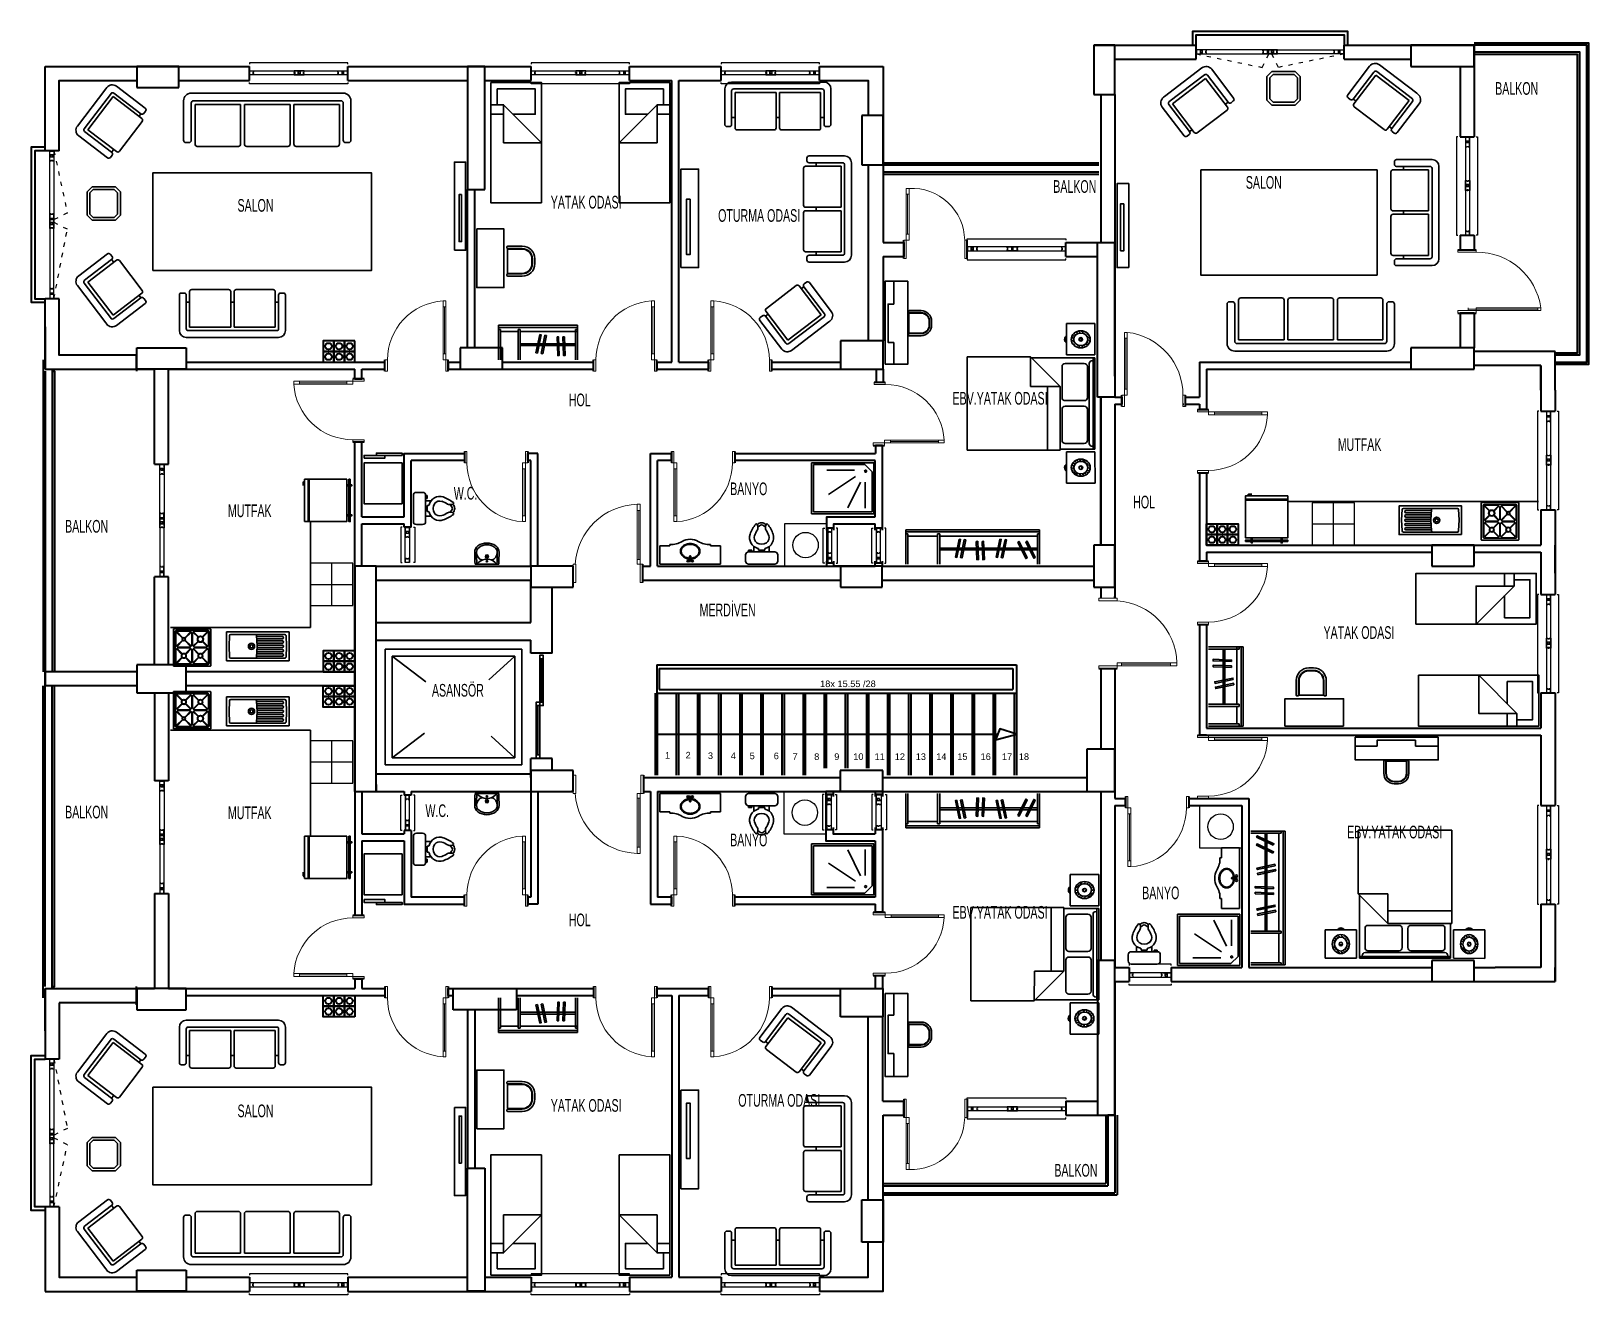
# Model space of a CAD drawing. Header units: millimetres. Extents: x 47 to 2260, y 29 to 1824.
import ezdxf

# ---------------------------------------------------------------- set-up
doc = ezdxf.new("R2010")
doc.units = ezdxf.units.MM
doc.linetypes.add('ACAD_ISO03W100', pattern=[30, 12, -18])
doc.layers.add('14_ISLAK_MEKAN_TEFRİŞ', color=134, linetype='Continuous')
for name, color, linetype, lineweight in [('duvar_40', 45, 'Continuous', 40), ('PENC_25', 74, 'Continuous', 25), ('TEF', 145, 'Continuous', 30), ('yazı', 253, 'Continuous', 20)]:
    doc.layers.add(name, color=color, linetype=linetype, lineweight=lineweight)
doc.styles.add('ARIAL', font='Arial')
doc.styles.add('Kapı-pencere', font='Arial')

msp = doc.modelspace()

# ---------------------------------------------------------------- texts
at = {"layer": 'duvar_40', "linetype": 'ByBlock', "style": 'Kapı-pencere'}
for s, p in [('18x 15.55 /28', (1167.9184, 891.919489)), ('1', (947.566989, 790.308627)), ('2', (976.811448, 790.581726)), ('3', (1008.515709, 789.762398)), ('4', (1041.039757, 789.762398)), ('5', (1067.824386, 789.489329)), ('6', (1102.021667, 789.506746)), ('7', (1128.706316, 788.462617)), ('8', (1159.480757, 788.462617)), ('9', (1187.983783, 788.462617)), ('10', (1214.911609, 788.462617)), ('11', (1245.289973, 788.462617)), ('12', (1273.912683, 788.462617)), ('13', (1303.715297, 788.462617)), ('14', (1332.791646, 788.462617)), ('15', (1362.784751, 788.462617)), ('16', (1395.862851, 788.462617)), ('17', (1426.14688, 788.462617)), ('18', (1450.140943, 788.462617))]:
    msp.add_text(s, height=9.333333, dxfattribs=at).set_placement(p)
at = {"layer": 'yazı', "style": 'ARIAL', "width": 0.6}
for s, p in [('BALKON', (2126.75219, 1733.274697, -6562.999728)), ('SALON', (1772.585212, 1599.834608, -6562.999728)), ('BALKON', (1499.044884, 1593.988777)), ('SALON', (340.380041, 1567.187968, -6562.999728)), ('YATAK ODASI', (785.251402, 1571.730462, -6562.999728)), ('OTURMA ODASI', (1023.049448, 1552.819793, -6562.999728)), ('HOL', (811.056211, 1290.863714, -6562.999728)), ('EBV.YATAK ODASI', (1355.992651, 1293.149887, -6562.999728)), ('MUTFAK', (1903.175444, 1227.463608)), ('W.C.', (647.526136, 1158.258112, -6562.999728)), ('BANYO', (1040.120878, 1164.580134, -6562.999728)), ('MUTFAK', (326.726451, 1133.367542)), ('HOL', (1612.614137, 1145.727212, -6562.999728)), ('BALKON', (95.476787, 1111.299886, -6562.999728)), ('MERDİVEN', (996.700044, 992.468601, -6562.994446)), ('YATAK ODASI', (1882.914207, 960.416298, -6562.999728)), ('ASANSÖR', (616.50614, 878.391513)), ('BALKON', (95.476787, 705.444208, -6562.999728)), ('MUTFAK', (326.726451, 704.391412)), ('W.C.', (607.264335, 707.381849, -6562.999728)), ('EBV.YATAK ODASI', (1916.597425, 677.010589, -6562.999728)), ('BANYO', (1040.120878, 665.730714, -6562.999728)), ('BANYO', (1625.348992, 590.595478, -6562.999728)), ('EBV.YATAK ODASI', (1355.992651, 562.98232, -6562.999728)), ('HOL', (811.056211, 552.247145, -6562.999728)), ('OTURMA ODASI', (1051.640351, 295.90043, -6562.999728)), ('SALON', (340.380041, 280.967214, -6562.999728)), ('YATAK ODASI', (785.251402, 288.735078, -6562.999728)), ('BALKON', (1500.652369, 196.554725, -6562.999728))]:
    msp.add_text(s, height=18, dxfattribs=at).set_placement(p)

# ---------------------------------------------------------------- blocks, each defined once
blk = doc.blocks.new('b1')
at = {"layer": 'TEF', "linetype": 'ByBlock', "flags": 128}
for points in [[(648.384923, 1512.38862), (664.226424, 1512.38862), (664.226424, 1637.746611), (648.384923, 1637.746611)], [(658.580781, 1591.471372), (654.990746, 1591.471372), (654.990746, 1524.643798), (658.580781, 1524.643798)]]:
    blk.add_lwpolyline(points, close=True, dxfattribs=at)
blk = doc.blocks.new('b2')
at = {"layer": 'TEF', "linetype": 'ByBlock', "flags": 128}
for points in [[(970.226424, 1487.830544), (995.354533, 1487.830544), (995.354533, 1627.817071), (970.226424, 1627.817071)], [(983.439561, 1584.779719), (978.027502, 1584.779719), (978.027502, 1506.452645), (983.439561, 1506.452645)]]:
    blk.add_lwpolyline(points, close=True, dxfattribs=at)
blk = doc.blocks.new('b3')
at = {"layer": 'TEF', "linetype": 'ByBlock', "flags": 128}
for points in [[(1606.226106, 1487.848525), (1606.226106, 1607.047947), (1589.729816, 1607.047947), (1589.729816, 1487.848525)], [(1594.338804, 1511.522373), (1594.338804, 1578.355337), (1599.267852, 1578.355337), (1599.267852, 1511.522373)]]:
    blk.add_lwpolyline(points, close=True, dxfattribs=at)
blk = doc.blocks.new('b4')
at = {"layer": 'TEF', "linetype": 'ByBlock', "flags": 128}
for points in [[(648.384923, 294.893667), (664.226424, 294.893667), (664.226424, 169.535675), (648.384923, 169.535675)], [(658.580781, 215.810915), (654.990746, 215.810915), (654.990746, 282.638489), (658.580781, 282.638489)]]:
    blk.add_lwpolyline(points, close=True, dxfattribs=at)
blk = doc.blocks.new('b5')
at = {"layer": 'TEF', "linetype": 'ByBlock', "flags": 128}
for points in [[(970.226424, 319.451742), (995.354533, 319.451742), (995.354533, 179.465215), (970.226424, 179.465215)], [(983.439561, 222.502568), (978.027502, 222.502568), (978.027502, 300.829641), (983.439561, 300.829641)]]:
    blk.add_lwpolyline(points, close=True, dxfattribs=at)
blk = doc.blocks.new('1')
at = {"layer": 'duvar_40', "linetype": 'ByBlock'}
for p, q in [((1596.687995, 1290.644264), (1596.687995, 1306.644264)), ((1686.687995, 1290.644264), (1686.687995, 1306.644264)), ((1596.687991, 1303.644091), (1596.687991, 1293.644091)), ((1683.215417, 1293.644226), (1684.435092, 1293.644226)), ((1686.687991, 1293.688675), (1686.687991, 1303.688675)), ((1686.699513, 1293.689431), (1686.687995, 1293.689431)), ((1686.687995, 1293.689431), (1686.699513, 1293.689431))]:
    blk.add_line(p, q, dxfattribs=at)
at = {"layer": 'PENC_25', "lineweight": 20}
for p, q in [((1604.160574, 1395.770643), (1600.160574, 1395.770643)), ((1600.160574, 1306.644264), (1596.687995, 1306.644264)), ((1596.687995, 1306.644264), (1596.687995, 1290.644213)), ((1600.160574, 1290.644264), (1600.160574, 1306.644264)), ((1686.687995, 1306.644264), (1683.215417, 1306.644264)), ((1683.215417, 1306.644264), (1683.215417, 1290.644264)), ((1686.687995, 1290.644213), (1686.687995, 1306.644264)), ((1596.687995, 1290.644264), (1600.160574, 1290.644264)), ((1683.215417, 1290.644264), (1686.687995, 1290.644264))]:
    blk.add_line(p, q, dxfattribs=at)
at = {"layer": 'PENC_25', "lineweight": 20, "flags": 128}
blk.add_lwpolyline([(1600.160574, 1395.770643), (1600.160574, 1306.644264), (1604.160574, 1306.644264), (1604.160574, 1395.770643), (1604.160574, 1387.698207), (1600.160574, 1387.698207), (1602.160574, 1387.698207), (1602.160574, 1315.206167), (1604.160574, 1315.206167), (1600.160574, 1315.206167)], dxfattribs=at)
at = {"layer": 'PENC_25', "lineweight": 20}
blk.add_arc((1594.276482, 1307.379582), 88.941975, 359.526308, 83.61956, dxfattribs=at)
blk = doc.blocks.new('2')
at = {"layer": 'duvar_40', "linetype": 'ByBlock'}
for p, q in [((1703.729924, 1286.283678), (1719.729924, 1286.283678)), ((1716.729752, 1286.283682), (1706.729752, 1286.283682)), ((1703.729924, 1196.283678), (1719.729924, 1196.283678)), ((1706.774336, 1196.283682), (1716.774336, 1196.283682)), ((1706.775092, 1196.27216), (1706.775092, 1196.283678)), ((1706.775092, 1196.283678), (1706.775092, 1196.27216))]:
    blk.add_line(p, q, dxfattribs=at)
at = {"layer": 'PENC_25', "lineweight": 20}
for p, q in [((1719.729924, 1286.283678), (1703.729873, 1286.283678)), ((1703.729924, 1286.283678), (1703.729924, 1282.811099)), ((1719.729924, 1282.811099), (1719.729924, 1286.283678)), ((1703.729924, 1282.811099), (1719.729924, 1282.811099)), ((1803.45333, 1278.811099), (1803.45333, 1282.811099)), ((1703.729873, 1196.283678), (1719.729924, 1196.283678)), ((1719.729924, 1199.756256), (1703.729924, 1199.756256)), ((1703.729924, 1199.756256), (1703.729924, 1196.283678)), ((1719.729924, 1196.283678), (1719.729924, 1199.756256))]:
    blk.add_line(p, q, dxfattribs=at)
at = {"layer": 'PENC_25', "lineweight": 20, "flags": 128}
blk.add_lwpolyline([(1803.45333, 1282.811099), (1719.729924, 1282.811099), (1719.729924, 1278.811099), (1803.45333, 1278.811099), (1795.380894, 1278.811099), (1795.380894, 1282.811099), (1795.380894, 1280.811099), (1728.291827, 1280.811099), (1728.291827, 1278.811099), (1728.291827, 1282.811099)], dxfattribs=at)
at = {"layer": 'PENC_25', "lineweight": 20}
blk.add_arc((1719.747315, 1283.599095), 83.84284, 269.988116, 356.726241, dxfattribs=at)
blk = doc.blocks.new('3')
at = {"layer": 'duvar_40', "linetype": 'ByBlock', "flags": 128}
for points in [[(2076.826424, 1673.644226), (2096.826424, 1673.644226)], [(2076.826424, 1533.644226), (2096.826424, 1533.644226)]]:
    blk.add_lwpolyline(points, dxfattribs=at)
at = {"layer": 'PENC_25'}
for p, q in [((2084.61794, 1659.105227), (2084.61794, 1539.619449)), ((2090.617943, 1539.619449), (2090.617943, 1659.105227))]:
    blk.add_line(p, q, dxfattribs=at)
at = {"layer": 'PENC_25', "flags": 128}
for points in [[(2073.826424, 1673.644226), (2071.909458, 1673.644226), (2071.909458, 1533.644226), (2073.826424, 1533.644226)], [(2099.826424, 1673.644226), (2101.826424, 1673.644226), (2101.826424, 1533.644226), (2099.826424, 1533.644226)]]:
    blk.add_lwpolyline(points, dxfattribs=at)
for points in [[(2090.617943, 1673.644226), (2084.61794, 1673.644226)], [(2084.61794, 1673.644226), (2084.61794, 1665.619443), (2086.117941, 1665.619443), (2086.117941, 1667.619444), (2090.617943, 1667.619444), (2090.617943, 1673.644226), (2087.617941, 1673.644226)], [(2090.617943, 1659.105227), (2090.617943, 1667.319444), (2089.117941, 1667.319444), (2089.117941, 1665.319443), (2084.61794, 1665.319443), (2084.61794, 1659.105227), (2086.617941, 1659.105227), (2086.617941, 1659.805227), (2088.617941, 1659.805227), (2088.617941, 1659.105227)], [(2084.81794, 1673.219446), (2084.81794, 1665.819443), (2085.917941, 1665.819443), (2085.917941, 1667.819444), (2090.417943, 1667.819444), (2090.417943, 1673.219446), (2088.817941, 1673.219446), (2086.417941, 1673.219446)], [(2090.417943, 1659.305227), (2090.417943, 1667.119444), (2089.317941, 1667.119444), (2089.317941, 1665.119443), (2084.81794, 1665.119443), (2084.81794, 1659.305227), (2086.417941, 1659.305227), (2086.417941, 1660.005227), (2088.817941, 1660.005227), (2088.817941, 1659.305227)], [(2090.617943, 1611.581584), (2090.617943, 1603.581581), (2089.117941, 1603.581581), (2089.117941, 1605.581582), (2084.61794, 1605.581582), (2084.61794, 1611.581584), (2086.617941, 1611.581584), (2086.617941, 1610.881584), (2088.617941, 1610.881584), (2088.617941, 1611.581584)], [(2084.61794, 1597.281578), (2084.61794, 1605.281582), (2086.117941, 1605.281582), (2086.117941, 1603.281581), (2090.617943, 1603.281581), (2090.617943, 1597.281578), (2088.617941, 1597.281578), (2088.617941, 1597.981578), (2086.617941, 1597.981578), (2086.617941, 1597.281578)], [(2090.417943, 1611.381584), (2090.417943, 1603.781581), (2089.317941, 1603.781581), (2089.317941, 1605.781582), (2084.81794, 1605.781582), (2084.81794, 1611.381584), (2086.417941, 1611.381584), (2086.417941, 1610.681584), (2088.817941, 1610.681584), (2088.817941, 1611.381584)], [(2084.81794, 1597.481578), (2084.81794, 1605.081582), (2085.917941, 1605.081582), (2085.917941, 1603.081581), (2090.417943, 1603.081581), (2090.417943, 1597.481578), (2088.817941, 1597.481578), (2088.817941, 1598.181578), (2086.417941, 1598.181578), (2086.417941, 1597.481578)], [(2088.117941, 1597.081578), (2088.117941, 1597.981578), (2087.117941, 1597.981578), (2087.117941, 1597.081578)], [(2084.61794, 1539.619449), (2084.61794, 1533.644226), (2090.617943, 1533.644226), (2090.617943, 1539.619449), (2088.617941, 1539.619449), (2088.617941, 1538.919449), (2086.617941, 1538.919449), (2086.617941, 1539.619449)], [(2090.617943, 1533.644226), (2084.61794, 1533.644226), (2084.61794, 1533.644226)], [(2084.81794, 1539.419449), (2084.81794, 1533.819446), (2090.417943, 1533.819446), (2090.417943, 1539.419449), (2088.817941, 1539.419449), (2088.817941, 1538.719449), (2086.417941, 1538.719449), (2086.417941, 1539.419449)]]:
    blk.add_lwpolyline(points, close=True, dxfattribs=at)
blk = doc.blocks.new('4')
at = {"layer": 'duvar_40', "linetype": 'ByBlock'}
for p, q in [((2073.870915, 1513.147726), (2099.871008, 1513.147726)), ((2076.870836, 1513.147722), (2096.870836, 1513.147722)), ((2076.871592, 1513.159244), (2076.871592, 1513.147726)), ((2076.871592, 1513.147726), (2076.871592, 1513.159244)), ((2073.826331, 1423.147726), (2099.826424, 1423.147726)), ((2096.826252, 1423.147722), (2076.826252, 1423.147722))]:
    blk.add_line(p, q, dxfattribs=at)
at = {"layer": 'duvar_40', "linetype": 'ByBlock', "flags": 128}
blk.add_lwpolyline([(2076.826331, 1513.147726), (2096.826331, 1513.147726)], dxfattribs=at)
at = {"layer": 'PENC_25', "lineweight": 20}
for p, q in [((2073.870864, 1513.147726), (2099.871008, 1513.147726)), ((2073.870915, 1509.675148), (2073.870915, 1513.147726)), ((2099.871008, 1509.675148), (2073.870915, 1509.675148)), ((2099.871008, 1513.147726), (2099.871008, 1509.675148)), ((2099.826424, 1423.147726), (2073.82628, 1423.147726)), ((2073.826331, 1426.620305), (2099.826424, 1426.620305)), ((2073.826331, 1423.147726), (2073.826331, 1426.620305)), ((2099.826424, 1426.620305), (2099.826424, 1423.147726)), ((2191.592742, 1430.620305), (2191.592742, 1426.620305))]:
    blk.add_line(p, q, dxfattribs=at)
at = {"layer": 'PENC_25', "flags": 128}
blk.add_lwpolyline([(2090.61785, 1513.147726), (2084.617846, 1513.147726)], close=True, dxfattribs=at)
at = {"layer": 'PENC_25', "lineweight": 20, "flags": 128}
blk.add_lwpolyline([(2191.592742, 1426.620305), (2099.826424, 1426.620305), (2099.826424, 1430.620305), (2191.592742, 1430.620305), (2187.411641, 1430.620305), (2187.411641, 1426.620305), (2187.411641, 1428.620305), (2088.388327, 1428.620305), (2088.388327, 1430.620305), (2088.388327, 1426.620305)], dxfattribs=at)
at = {"layer": 'PENC_25', "lineweight": 20}
blk.add_arc((2100.938072, 1418.17665), 91.50472, 7.815825, 90.668158, dxfattribs=at)
blk = doc.blocks.new('5')
at = {"layer": 'duvar_40', "linetype": 'ByBlock'}
for p, q in [((1703.729924, 1070.825271), (1719.729924, 1070.825271)), ((1716.729752, 1070.825276), (1706.729752, 1070.825276)), ((1703.729924, 980.825271), (1719.729924, 980.825271)), ((1706.774336, 980.825276), (1716.774336, 980.825276)), ((1706.775092, 980.813753), (1706.775092, 980.825271)), ((1706.775092, 980.825271), (1706.775092, 980.813753))]:
    blk.add_line(p, q, dxfattribs=at)
at = {"layer": 'PENC_25', "lineweight": 20}
for p, q in [((1719.729924, 1070.825271), (1703.729873, 1070.825271)), ((1703.729924, 1070.825271), (1703.729924, 1067.352693)), ((1703.729924, 1067.352693), (1719.729924, 1067.352693)), ((1719.729924, 1067.352693), (1719.729924, 1070.825271)), ((1803.45333, 1063.352693), (1803.45333, 1067.352693)), ((1703.729873, 980.825271), (1719.729924, 980.825271)), ((1719.729924, 984.29785), (1703.729924, 984.29785)), ((1703.729924, 984.29785), (1703.729924, 980.825271)), ((1719.729924, 980.825271), (1719.729924, 984.29785))]:
    blk.add_line(p, q, dxfattribs=at)
at = {"layer": 'PENC_25', "lineweight": 20, "flags": 128}
blk.add_lwpolyline([(1803.45333, 1067.352693), (1719.729924, 1067.352693), (1719.729924, 1063.352693), (1803.45333, 1063.352693), (1795.380894, 1063.352693), (1795.380894, 1067.352693), (1795.380894, 1065.352693), (1728.291827, 1065.352693), (1728.291827, 1063.352693), (1728.291827, 1067.352693)], dxfattribs=at)
at = {"layer": 'PENC_25', "lineweight": 20}
blk.add_arc((1719.747315, 1068.140688), 83.84284, 269.988116, 356.726241, dxfattribs=at)
blk = doc.blocks.new('6')
at = {"layer": 'duvar_40', "linetype": 'ByBlock'}
for p, q in [((1586.745862, 1018.225115), (1586.745862, 1020.378982)), ((1563.729858, 918.225115), (1589.729876, 918.225115)), ((1563.729858, 918.225115), (1589.729876, 918.225115)), ((1586.729924, 918.225115), (1586.729924, 913.644226))]:
    blk.add_line(p, q, dxfattribs=at)
at = {"layer": 'PENC_25', "lineweight": 20}
for p, q in [((1589.74588, 1018.225115), (1563.729858, 1018.225115)), ((1563.745862, 1014.366695), (1563.745862, 1018.225115)), ((1589.74588, 1018.225115), (1589.74588, 1014.366695)), ((1589.74588, 1014.366695), (1563.745862, 1014.366695)), ((1563.729858, 922.083536), (1589.729876, 922.083536)), ((1563.729858, 918.225115), (1563.729858, 922.083536)), ((1563.729858, 922.083536), (1589.729876, 922.083536)), ((1563.729858, 918.225115), (1563.729858, 922.083536)), ((1589.729876, 918.225115), (1563.729858, 918.225115)), ((1589.729876, 918.225115), (1563.729858, 918.225115)), ((1589.729876, 922.083536), (1589.729876, 918.225115)), ((1589.729876, 922.083536), (1589.729876, 918.225115))]:
    blk.add_line(p, q, dxfattribs=at)
at = {"layer": 'PENC_25', "lineweight": 20, "flags": 128}
for points in [[(1674.644199, 922.083536), (1589.729876, 922.083536), (1589.729876, 926.52798), (1674.644199, 926.52798), (1665.674825, 926.52798), (1665.674825, 922.083536), (1665.674825, 924.305758), (1596.200817, 924.305758), (1596.200817, 926.52798), (1596.200817, 922.083536)], [(1674.644199, 922.083536), (1674.644199, 926.52798)]]:
    blk.add_lwpolyline(points, dxfattribs=at)
at = {"layer": 'PENC_25', "lineweight": 20}
blk.add_arc((1584.156239, 924.014602), 90.522859, 1.591029, 86.480123, dxfattribs=at)
at = {"layer": 'TEF'}
blk.add_line((1586.745862, 1020.378982), (1586.993088, 1019.945845), dxfattribs=at)
blk = doc.blocks.new('7')
at = {"layer": 'duvar_40', "linetype": 'ByBlock'}
for p, q in [((1703.729924, 823.644222), (1719.729924, 823.644222)), ((1716.729752, 823.644226), (1706.729752, 823.644226)), ((1703.729924, 733.644222), (1719.729924, 733.644222)), ((1706.774336, 733.644226), (1716.774336, 733.644226)), ((1706.775092, 733.632704), (1706.775092, 733.644222)), ((1706.775092, 733.644222), (1706.775092, 733.632704))]:
    blk.add_line(p, q, dxfattribs=at)
at = {"layer": 'PENC_25', "lineweight": 20}
for p, q in [((1719.729924, 823.644222), (1703.729873, 823.644222)), ((1703.729924, 823.644222), (1703.729924, 820.171643)), ((1703.729924, 820.171643), (1719.729924, 820.171643)), ((1719.729924, 820.171643), (1719.729924, 823.644222)), ((1803.45333, 816.171643), (1803.45333, 820.171643)), ((1703.729873, 733.644222), (1719.729924, 733.644222)), ((1719.729924, 737.1168), (1703.729924, 737.1168)), ((1703.729924, 737.1168), (1703.729924, 733.644222)), ((1719.729924, 733.644222), (1719.729924, 737.1168))]:
    blk.add_line(p, q, dxfattribs=at)
at = {"layer": 'PENC_25', "lineweight": 20, "flags": 128}
blk.add_lwpolyline([(1803.45333, 820.171643), (1719.729924, 820.171643), (1719.729924, 816.171643), (1803.45333, 816.171643), (1795.380894, 816.171643), (1795.380894, 820.171643), (1795.380894, 818.171643), (1728.291827, 818.171643), (1728.291827, 816.171643), (1728.291827, 820.171643)], dxfattribs=at)
at = {"layer": 'PENC_25', "lineweight": 20}
blk.add_arc((1719.747315, 820.959638), 83.84284, 269.988116, 356.726241, dxfattribs=at)
blk = doc.blocks.new('8')
at = {"layer": 'duvar_40', "linetype": 'ByBlock'}
for p, q in [((1601.646313, 723.644399), (1601.646313, 733.644399)), ((1601.646317, 736.644226), (1601.646317, 720.644226)), ((1691.646313, 733.599815), (1691.646313, 723.599815)), ((1691.646317, 736.644226), (1691.646317, 720.644226)), ((1691.657835, 733.599059), (1691.646317, 733.599059)), ((1691.646317, 733.599059), (1691.657835, 733.599059))]:
    blk.add_line(p, q, dxfattribs=at)
at = {"layer": 'PENC_25', "lineweight": 20}
for p, q in [((1601.646317, 720.644226), (1601.646317, 736.644277)), ((1601.646317, 736.644226), (1605.118896, 736.644226)), ((1605.118896, 736.644226), (1605.118896, 720.644226)), ((1688.173739, 720.644226), (1688.173739, 736.644226)), ((1688.173739, 736.644226), (1691.646317, 736.644226)), ((1691.646317, 736.644277), (1691.646317, 720.644226)), ((1605.118896, 720.644226), (1601.646317, 720.644226)), ((1691.646317, 720.644226), (1688.173739, 720.644226)), ((1609.118896, 636.920821), (1605.118896, 636.920821))]:
    blk.add_line(p, q, dxfattribs=at)
at = {"layer": 'PENC_25', "lineweight": 20, "flags": 128}
blk.add_lwpolyline([(1605.118896, 636.920821), (1605.118896, 720.644226), (1609.118896, 720.644226), (1609.118896, 636.920821), (1609.118896, 644.993256), (1605.118896, 644.993256), (1607.118896, 644.993256), (1607.118896, 712.082323), (1609.118896, 712.082323), (1605.118896, 712.082323)], dxfattribs=at)
at = {"layer": 'PENC_25', "lineweight": 20}
blk.add_arc((1604.3309, 720.626836), 83.84284, 273.273759, 0.011884, dxfattribs=at)
blk = doc.blocks.new('9')
at = {"layer": 'duvar_40', "linetype": 'ByBlock'}
for p, q in [((549.79392, 1340.63806), (549.79392, 1356.63806)), ((549.793925, 1343.682472), (549.793925, 1353.682472)), ((639.79392, 1340.63806), (639.79392, 1356.63806)), ((639.793925, 1353.637888), (639.793925, 1343.637888)), ((549.782402, 1343.683228), (549.79392, 1343.683228)), ((549.79392, 1343.683228), (549.782402, 1343.683228))]:
    blk.add_line(p, q, dxfattribs=at)
at = {"layer": 'PENC_25', "lineweight": 20}
for p, q in [((632.321342, 1440.361466), (636.321342, 1440.361466)), ((549.79392, 1340.638009), (549.79392, 1356.63806)), ((549.79392, 1356.63806), (553.266499, 1356.63806)), ((553.266499, 1356.63806), (553.266499, 1340.63806)), ((636.321342, 1340.63806), (636.321342, 1356.63806)), ((636.321342, 1356.63806), (639.79392, 1356.63806)), ((639.79392, 1356.63806), (639.79392, 1340.638009)), ((553.266499, 1340.63806), (549.79392, 1340.63806)), ((639.79392, 1340.63806), (636.321342, 1340.63806))]:
    blk.add_line(p, q, dxfattribs=at)
at = {"layer": 'PENC_25', "lineweight": 20, "flags": 128}
blk.add_lwpolyline([(636.321342, 1440.361466), (636.321342, 1356.63806), (632.321342, 1356.63806), (632.321342, 1440.361466), (632.321342, 1432.28903), (636.321342, 1432.28903), (634.321342, 1432.28903), (634.321342, 1365.199963), (632.321342, 1365.199963), (636.321342, 1365.199963)], dxfattribs=at)
at = {"layer": 'PENC_25', "lineweight": 20}
blk.add_arc((637.109337, 1356.655451), 83.84284, 93.273759, 180.011884, dxfattribs=at)
blk = doc.blocks.new('10')
at = {"layer": 'duvar_40', "linetype": 'ByBlock'}
for p, q in [((520.111074, 1329.754488), (504.111074, 1329.754488)), ((507.111247, 1329.754492), (517.111247, 1329.754492)), ((520.111074, 1239.754488), (504.111074, 1239.754488)), ((517.066663, 1239.754492), (507.066663, 1239.754492)), ((517.065907, 1239.74297), (517.065907, 1239.754488)), ((517.065907, 1239.754488), (517.065907, 1239.74297))]:
    blk.add_line(p, q, dxfattribs=at)
at = {"layer": 'PENC_25', "lineweight": 20}
for p, q in [((504.111074, 1326.281909), (504.111074, 1329.754488)), ((504.111074, 1329.754488), (520.111125, 1329.754488)), ((520.111074, 1329.754488), (520.111074, 1326.281909)), ((420.387668, 1322.281909), (420.387668, 1326.281909)), ((520.111074, 1326.281909), (504.111074, 1326.281909)), ((504.111074, 1239.754488), (504.111074, 1243.227066)), ((504.111074, 1243.227066), (520.111074, 1243.227066)), ((520.111125, 1239.754488), (504.111074, 1239.754488)), ((520.111074, 1243.227066), (520.111074, 1239.754488))]:
    blk.add_line(p, q, dxfattribs=at)
at = {"layer": 'PENC_25', "lineweight": 20, "flags": 128}
blk.add_lwpolyline([(420.387668, 1326.281909), (504.111074, 1326.281909), (504.111074, 1322.281909), (420.387668, 1322.281909), (428.460104, 1322.281909), (428.460104, 1326.281909), (428.460104, 1324.281909), (495.549171, 1324.281909), (495.549171, 1322.281909), (495.549171, 1326.281909)], dxfattribs=at)
at = {"layer": 'PENC_25', "lineweight": 20}
blk.add_arc((504.093683, 1327.069904), 83.84284, 183.273759, 270.011884, dxfattribs=at)
blk = doc.blocks.new('11')
at = {"layer": 'duvar_40', "linetype": 'ByBlock'}
for p, q in [((662.781874, 1223.592835), (662.793392, 1223.592835)), ((662.793392, 1223.592835), (662.781874, 1223.592835)), ((662.793392, 1226.638003), (662.793392, 1210.638003)), ((662.793396, 1223.593591), (662.793396, 1213.593591)), ((752.793392, 1226.638003), (752.793392, 1210.638003)), ((752.793396, 1213.638175), (752.793396, 1223.638175))]:
    blk.add_line(p, q, dxfattribs=at)
at = {"layer": 'PENC_25', "lineweight": 20}
for p, q in [((662.793392, 1226.638054), (662.793392, 1210.638003)), ((666.26597, 1226.638003), (662.793392, 1226.638003)), ((666.26597, 1210.638003), (666.26597, 1226.638003)), ((749.320813, 1226.638003), (749.320813, 1210.638003)), ((752.793392, 1226.638003), (749.320813, 1226.638003)), ((752.793392, 1210.638003), (752.793392, 1226.638054)), ((662.793392, 1210.638003), (666.26597, 1210.638003)), ((749.320813, 1210.638003), (745.320813, 1210.638003)), ((745.320813, 1210.638003), (745.320813, 1126.914597)), ((747.320813, 1202.0761), (745.320813, 1202.0761)), ((745.320813, 1202.0761), (749.320813, 1202.0761)), ((747.320813, 1134.987033), (747.320813, 1202.0761)), ((749.320813, 1210.638003), (752.793392, 1210.638003)), ((749.320813, 1126.914597), (749.320813, 1210.638003)), ((745.320813, 1126.914597), (745.320813, 1134.987033)), ((745.320813, 1134.987033), (749.320813, 1134.987033)), ((749.320813, 1134.987033), (747.320813, 1134.987033)), ((745.320838, 1126.914617), (749.320838, 1126.914617))]:
    blk.add_line(p, q, dxfattribs=at)
blk.add_arc((750.108808, 1210.620612), 83.84284, 179.988116, 266.726241, dxfattribs=at)
blk = doc.blocks.new('12')
at = {"layer": 'duvar_40', "linetype": 'ByBlock'}
for p, q in [((916.252687, 1040.654047), (916.252687, 1066.654064)), ((916.252687, 1040.654047), (916.252687, 1066.654064)), ((817.111125, 1043.644226), (817.114348, 1043.644226))]:
    blk.add_line(p, q, dxfattribs=at)
at = {"layer": 'PENC_25', "lineweight": 20}
for p, q in [((817.114348, 1066.660232), (820.972769, 1066.660232)), ((817.114348, 1066.660232), (817.114348, 1040.64421)), ((820.972769, 1066.660232), (820.972769, 1040.660214)), ((912.394267, 1040.654047), (912.394267, 1066.654064)), ((912.394267, 1066.654064), (916.252687, 1066.654064)), ((912.394267, 1040.654047), (912.394267, 1066.654064)), ((912.394267, 1066.654064), (916.252687, 1066.654064)), ((916.252687, 1066.654064), (916.252687, 1040.654047)), ((916.252687, 1066.654064), (916.252687, 1040.654047)), ((820.972769, 1040.660214), (817.114348, 1040.660214)), ((916.252687, 1040.654047), (912.394267, 1040.654047)), ((916.252687, 1040.654047), (912.394267, 1040.654047))]:
    blk.add_line(p, q, dxfattribs=at)
at = {"layer": 'PENC_25', "lineweight": 20, "flags": 128}
for points in [[(912.394267, 1151.568387), (912.394267, 1066.654064), (907.949822, 1066.654064), (907.949822, 1151.568387), (907.949822, 1142.599014), (912.394267, 1142.599014), (910.172044, 1142.599014), (910.172044, 1073.125005), (907.949822, 1073.125005), (912.394267, 1073.125005)], [(912.394267, 1151.568387), (907.949822, 1151.568387)]]:
    blk.add_lwpolyline(points, dxfattribs=at)
at = {"layer": 'PENC_25', "lineweight": 20}
blk.add_arc((910.4632, 1061.080427), 90.522859, 91.591029, 176.480123, dxfattribs=at)
blk = doc.blocks.new('13')
at = {"layer": 'duvar_40', "linetype": 'ByBlock'}
for p, q in [((956.689176, 1213.638175), (956.689176, 1223.638175)), ((956.68918, 1226.638003), (956.68918, 1210.638003)), ((1046.689176, 1223.593591), (1046.689176, 1213.593591)), ((1046.68918, 1226.638003), (1046.68918, 1210.638003)), ((1046.700698, 1223.592835), (1046.68918, 1223.592835)), ((1046.68918, 1223.592835), (1046.700698, 1223.592835))]:
    blk.add_line(p, q, dxfattribs=at)
at = {"layer": 'PENC_25', "lineweight": 20}
for p, q in [((956.68918, 1210.638003), (956.68918, 1226.638054)), ((956.68918, 1226.638003), (960.161759, 1226.638003)), ((960.161759, 1226.638003), (960.161759, 1210.638003)), ((1043.216602, 1210.638003), (1043.216602, 1226.638003)), ((1043.216602, 1226.638003), (1046.68918, 1226.638003)), ((1046.68918, 1226.638054), (1046.68918, 1210.638003)), ((960.161759, 1210.638003), (956.68918, 1210.638003)), ((1046.68918, 1210.638003), (1043.216602, 1210.638003)), ((964.161759, 1126.914597), (960.161759, 1126.914597))]:
    blk.add_line(p, q, dxfattribs=at)
at = {"layer": 'PENC_25', "lineweight": 20, "flags": 128}
blk.add_lwpolyline([(960.161759, 1126.914597), (960.161759, 1210.638003), (964.161759, 1210.638003), (964.161759, 1126.914597), (964.161759, 1134.987033), (960.161759, 1134.987033), (962.161759, 1134.987033), (962.161759, 1202.0761), (964.161759, 1202.0761), (960.161759, 1202.0761)], dxfattribs=at)
at = {"layer": 'PENC_25', "lineweight": 20}
blk.add_arc((959.373763, 1210.620612), 83.84284, 273.273759, 0.011884, dxfattribs=at)
blk = doc.blocks.new('14')
at = {"layer": 'duvar_40', "linetype": 'ByBlock'}
for p, q in [((1009.302573, 1353.637888), (1009.302573, 1343.637888)), ((1009.302577, 1340.63806), (1009.302577, 1356.63806)), ((1099.302573, 1343.682472), (1099.302573, 1353.682472)), ((1099.302577, 1340.63806), (1099.302577, 1356.63806)), ((1099.314095, 1343.683228), (1099.302577, 1343.683228)), ((1099.302577, 1343.683228), (1099.314095, 1343.683228))]:
    blk.add_line(p, q, dxfattribs=at)
at = {"layer": 'PENC_25', "lineweight": 20}
for p, q in [((1016.775156, 1440.361466), (1012.775156, 1440.361466)), ((1012.775156, 1356.63806), (1009.302577, 1356.63806)), ((1009.302577, 1356.63806), (1009.302577, 1340.638009)), ((1012.775156, 1340.63806), (1012.775156, 1356.63806)), ((1099.302577, 1356.63806), (1095.829999, 1356.63806)), ((1095.829999, 1356.63806), (1095.829999, 1340.63806)), ((1099.302577, 1340.638009), (1099.302577, 1356.63806)), ((1009.302577, 1340.63806), (1012.775156, 1340.63806)), ((1095.829999, 1340.63806), (1099.302577, 1340.63806))]:
    blk.add_line(p, q, dxfattribs=at)
at = {"layer": 'PENC_25', "lineweight": 20, "flags": 128}
blk.add_lwpolyline([(1012.775156, 1440.361466), (1012.775156, 1356.63806), (1016.775156, 1356.63806), (1016.775156, 1440.361466), (1016.775156, 1432.28903), (1012.775156, 1432.28903), (1014.775156, 1432.28903), (1014.775156, 1365.199963), (1016.775156, 1365.199963), (1012.775156, 1365.199963)], dxfattribs=at)
at = {"layer": 'PENC_25', "lineweight": 20}
blk.add_arc((1011.987161, 1356.655451), 83.84284, 359.988116, 86.726241, dxfattribs=at)
blk = doc.blocks.new('15')
at = {"layer": 'duvar_40', "linetype": 'ByBlock'}
for p, q in [((845.967009, 1340.63806), (845.967009, 1356.63806)), ((845.967014, 1343.682472), (845.967014, 1353.682472)), ((935.967009, 1340.63806), (935.967009, 1356.63806)), ((935.967014, 1353.637888), (935.967014, 1343.637888)), ((845.955491, 1343.683228), (845.967009, 1343.683228)), ((845.967009, 1343.683228), (845.955491, 1343.683228))]:
    blk.add_line(p, q, dxfattribs=at)
at = {"layer": 'PENC_25', "lineweight": 20}
for p, q in [((928.494431, 1440.361466), (932.494431, 1440.361466)), ((845.967009, 1340.638009), (845.967009, 1356.63806)), ((845.967009, 1356.63806), (849.439588, 1356.63806)), ((849.439588, 1356.63806), (849.439588, 1340.63806)), ((932.494431, 1340.63806), (932.494431, 1356.63806)), ((932.494431, 1356.63806), (935.967009, 1356.63806)), ((935.967009, 1356.63806), (935.967009, 1340.638009)), ((849.439588, 1340.63806), (845.967009, 1340.63806)), ((935.967009, 1340.63806), (932.494431, 1340.63806))]:
    blk.add_line(p, q, dxfattribs=at)
at = {"layer": 'PENC_25', "lineweight": 20, "flags": 128}
blk.add_lwpolyline([(932.494431, 1440.361466), (932.494431, 1356.63806), (928.494431, 1356.63806), (928.494431, 1440.361466), (928.494431, 1432.28903), (932.494431, 1432.28903), (930.494431, 1432.28903), (930.494431, 1365.199963), (928.494431, 1365.199963), (932.494431, 1365.199963)], dxfattribs=at)
at = {"layer": 'PENC_25', "lineweight": 20}
blk.add_arc((933.282426, 1356.655451), 83.84284, 93.273759, 180.011884, dxfattribs=at)
blk = doc.blocks.new('16')
at = {"layer": 'duvar_40', "linetype": 'ByBlock'}
for p, q in [((1244.460744, 1325.215263), (1260.460744, 1325.215263)), ((1247.505155, 1325.215259), (1257.505155, 1325.215259)), ((1247.505911, 1325.226781), (1247.505911, 1325.215263)), ((1247.505911, 1325.215263), (1247.505911, 1325.226781)), ((1243.460744, 1235.215263), (1259.460744, 1235.215263)), ((1256.460571, 1235.215259), (1246.460571, 1235.215259))]:
    blk.add_line(p, q, dxfattribs=at)
at = {"layer": 'PENC_25', "lineweight": 20}
for p, q in [((1244.460693, 1325.215263), (1260.460744, 1325.215263)), ((1244.460744, 1321.742685), (1244.460744, 1325.215263)), ((1260.460744, 1321.742685), (1244.460744, 1321.742685)), ((1260.460744, 1325.215263), (1260.460744, 1321.742685)), ((1344.184149, 1242.687842), (1344.184149, 1238.687842)), ((1259.460744, 1235.215263), (1243.460693, 1235.215263)), ((1243.460744, 1238.687842), (1259.460744, 1238.687842)), ((1243.460744, 1235.215263), (1243.460744, 1238.687842)), ((1259.460744, 1238.687842), (1259.460744, 1235.215263))]:
    blk.add_line(p, q, dxfattribs=at)
at = {"layer": 'PENC_25', "lineweight": 20, "flags": 128}
blk.add_lwpolyline([(1344.184149, 1238.687842), (1259.460744, 1238.687842), (1259.460744, 1242.687842), (1344.184149, 1242.687842), (1336.111714, 1242.687842), (1336.111714, 1238.687842), (1336.111714, 1240.687842), (1268.022647, 1240.687842), (1268.022647, 1242.687842), (1268.022647, 1238.687842)], dxfattribs=at)
at = {"layer": 'PENC_25', "lineweight": 20}
blk.add_arc((1260.478134, 1237.899846), 83.84284, 3.273759, 90.011884, dxfattribs=at)
blk = doc.blocks.new('17')
at = {"layer": 'duvar_40', "linetype": 'ByBlock'}
for p, q in [((1286.72992, 1523.637981), (1286.72992, 1503.637981)), ((1286.729924, 1500.63806), (1286.729924, 1526.638153)), ((1376.72992, 1503.682565), (1376.72992, 1523.682565)), ((1376.729924, 1500.682644), (1376.729924, 1526.682737)), ((1376.741442, 1503.683321), (1376.729924, 1503.683321)), ((1376.729924, 1503.683321), (1376.741442, 1503.683321))]:
    blk.add_line(p, q, dxfattribs=at)
at = {"layer": 'duvar_40', "linetype": 'ByBlock', "flags": 128}
for points in [[(1376.729924, 1503.63806), (1376.729924, 1523.63806)], [(1516.729924, 1503.63806), (1516.729924, 1523.63806)]]:
    blk.add_lwpolyline(points, dxfattribs=at)
at = {"layer": 'PENC_25', "lineweight": 20}
for p, q in [((1290.202503, 1600.361559), (1290.202503, 1526.638153)), ((1294.202503, 1600.361559), (1290.202503, 1600.361559)), ((1294.202503, 1526.638153), (1294.202503, 1600.361559)), ((1294.202503, 1600.361559), (1294.202503, 1592.289123)), ((1294.202503, 1592.289123), (1290.202503, 1592.289123)), ((1290.202503, 1592.289123), (1292.202503, 1592.289123)), ((1292.202503, 1592.289123), (1292.202503, 1535.200056)), ((1294.202503, 1535.200056), (1290.202503, 1535.200056)), ((1292.202503, 1535.200056), (1294.202503, 1535.200056)), ((1290.202503, 1526.638153), (1286.729924, 1526.638153)), ((1286.729924, 1526.638153), (1286.729924, 1500.638009)), ((1290.202503, 1500.63806), (1290.202503, 1526.638153)), ((1290.202503, 1526.638153), (1294.202503, 1526.638153)), ((1376.729925, 1526.682737), (1373.257346, 1526.682737)), ((1373.257346, 1526.682737), (1373.257346, 1500.682644)), ((1376.729924, 1500.682593), (1376.729925, 1526.682737)), ((1286.729924, 1500.63806), (1290.202503, 1500.63806)), ((1373.257346, 1500.682644), (1376.729924, 1500.682644))]:
    blk.add_line(p, q, dxfattribs=at)
at = {"layer": 'PENC_25'}
for p, q in [((1510.754702, 1517.429578), (1391.268924, 1517.429578)), ((1391.268924, 1511.429575), (1510.754702, 1511.429575))]:
    blk.add_line(p, q, dxfattribs=at)
at = {"layer": 'PENC_25', "flags": 128}
for points in [[(1376.729924, 1526.63806), (1376.729924, 1528.63806), (1516.729924, 1528.63806), (1516.729924, 1526.63806)], [(1376.729924, 1500.63806), (1376.729924, 1498.721093), (1516.729924, 1498.721093), (1516.729924, 1500.63806)]]:
    blk.add_lwpolyline(points, dxfattribs=at)
for points in [[(1376.729924, 1517.429578), (1376.729924, 1511.429575)], [(1376.729924, 1511.429575), (1384.754708, 1511.429575), (1384.754708, 1512.929577), (1382.754706, 1512.929577), (1382.754706, 1517.429578), (1376.729924, 1517.429578), (1376.729924, 1514.429577)], [(1377.154704, 1511.629575), (1384.554708, 1511.629575), (1384.554708, 1512.729577), (1382.554706, 1512.729577), (1382.554706, 1517.229578), (1377.154704, 1517.229578), (1377.154704, 1515.629577), (1377.154704, 1513.229577)], [(1391.268924, 1517.429578), (1383.054706, 1517.429578), (1383.054706, 1515.929577), (1385.054708, 1515.929577), (1385.054708, 1511.429575), (1391.268924, 1511.429575), (1391.268924, 1513.429577), (1390.568924, 1513.429577), (1390.568924, 1515.429577), (1391.268924, 1515.429577)], [(1391.068924, 1517.229578), (1383.254706, 1517.229578), (1383.254706, 1516.129577), (1385.254708, 1516.129577), (1385.254708, 1511.629575), (1391.068924, 1511.629575), (1391.068924, 1513.229577), (1390.368924, 1513.229577), (1390.368924, 1515.629577), (1391.068924, 1515.629577)], [(1433.792567, 1517.429578), (1441.79257, 1517.429578), (1441.79257, 1515.929577), (1439.792569, 1515.929577), (1439.792569, 1511.429575), (1433.792567, 1511.429575), (1433.792567, 1513.429577), (1434.492567, 1513.429577), (1434.492567, 1515.429577), (1433.792567, 1515.429577)], [(1433.992567, 1517.229578), (1441.59257, 1517.229578), (1441.59257, 1516.129577), (1439.592569, 1516.129577), (1439.592569, 1511.629575), (1433.992567, 1511.629575), (1433.992567, 1513.229577), (1434.692567, 1513.229577), (1434.692567, 1515.629577), (1433.992567, 1515.629577)], [(1448.092572, 1511.429575), (1440.092569, 1511.429575), (1440.092569, 1512.929577), (1442.09257, 1512.929577), (1442.09257, 1517.429578), (1448.092572, 1517.429578), (1448.092572, 1515.429577), (1447.392572, 1515.429577), (1447.392572, 1513.429577), (1448.092572, 1513.429577)], [(1447.892572, 1511.629575), (1440.292569, 1511.629575), (1440.292569, 1512.729577), (1442.29257, 1512.729577), (1442.29257, 1517.229578), (1447.892572, 1517.229578), (1447.892572, 1515.629577), (1447.192572, 1515.629577), (1447.192572, 1513.229577), (1447.892572, 1513.229577)], [(1448.292572, 1514.929577), (1447.392572, 1514.929577), (1447.392572, 1513.929577), (1448.292572, 1513.929577)], [(1510.754702, 1511.429575), (1516.729924, 1511.429575), (1516.729924, 1517.429578), (1510.754702, 1517.429578), (1510.754702, 1515.429577), (1511.454702, 1515.429577), (1511.454702, 1513.429577), (1510.754702, 1513.429577)], [(1510.954702, 1511.629575), (1516.554705, 1511.629575), (1516.554705, 1517.229578), (1510.954702, 1517.229578), (1510.954702, 1515.629577), (1511.654702, 1515.629577), (1511.654702, 1513.229577), (1510.954702, 1513.229577)], [(1516.729924, 1517.429578), (1516.729924, 1511.429575), (1516.729924, 1511.429575)]]:
    blk.add_lwpolyline(points, close=True, dxfattribs=at)
at = {"layer": 'PENC_25', "lineweight": 20}
blk.add_arc((1298.060669, 1525.250263), 75.21032, 1.091335, 92.94047, dxfattribs=at)
blk = doc.blocks.new('18')
at = {"layer": 'duvar_40', "linetype": 'ByBlock'}
for p, q in [((1187.231188, 1117.77214), (1187.226424, 1117.908018)), ((1177.46157, 1067.908018), (1177.46157, 1067.908018))]:
    blk.add_line(p, q, dxfattribs=at)
at = {"layer": 'duvar_40', "linetype": 'ByBlock', "flags": 128}
for points in [[(1187.226424, 1117.908018), (1177.19727, 1117.908018)], [(1187.19727, 1067.908018), (1177.19727, 1067.908018)]]:
    blk.add_lwpolyline(points, dxfattribs=at)
at = {"layer": 'PENC_25'}
for p, q in [((1178.668051, 1111.932796), (1178.668051, 1082.447018)), ((1184.668055, 1082.447018), (1184.668055, 1111.932796))]:
    blk.add_line(p, q, dxfattribs=at)
at = {"layer": 'PENC_25', "flags": 128}
for points in [[(1174.45957, 1067.908018), (1172.45957, 1067.908018), (1172.45957, 1117.908018), (1174.45957, 1117.908018)], [(1190.45957, 1067.908018), (1192.376536, 1067.908018), (1192.376536, 1117.908018), (1190.45957, 1117.908018)]]:
    blk.add_lwpolyline(points, dxfattribs=at)
for points in [[(1178.668051, 1117.908018), (1184.668055, 1117.908018), (1184.668055, 1117.908018)], [(1184.668055, 1111.932796), (1184.668055, 1117.908018), (1178.668051, 1117.908018), (1178.668051, 1111.932796), (1180.668053, 1111.932796), (1180.668053, 1112.632796), (1182.668053, 1112.632796), (1182.668053, 1111.932796)], [(1184.468055, 1112.132796), (1184.468055, 1117.732799), (1178.868051, 1117.732799), (1178.868051, 1112.132796), (1180.468053, 1112.132796), (1180.468053, 1112.832796), (1182.868053, 1112.832796), (1182.868053, 1112.132796)], [(1178.668051, 1082.447018), (1178.668051, 1074.2328), (1180.168053, 1074.2328), (1180.168053, 1076.232802), (1184.668055, 1076.232802), (1184.668055, 1082.447018), (1182.668053, 1082.447018), (1182.668053, 1081.747018), (1180.668053, 1081.747018), (1180.668053, 1082.447018)], [(1184.668055, 1067.908018), (1184.668055, 1075.932802), (1183.168053, 1075.932802), (1183.168053, 1073.9328), (1178.668051, 1073.9328), (1178.668051, 1067.908018), (1181.668053, 1067.908018)], [(1178.668051, 1067.908018), (1184.668055, 1067.908018)], [(1178.868051, 1082.247018), (1178.868051, 1074.4328), (1179.968053, 1074.4328), (1179.968053, 1076.432802), (1184.468055, 1076.432802), (1184.468055, 1082.247018), (1182.868053, 1082.247018), (1182.868053, 1081.547018), (1180.468053, 1081.547018), (1180.468053, 1082.247018)], [(1184.468055, 1068.332798), (1184.468055, 1075.732802), (1183.368053, 1075.732802), (1183.368053, 1073.7328), (1178.868051, 1073.7328), (1178.868051, 1068.332798), (1180.468053, 1068.332798), (1182.868053, 1068.332798)]]:
    blk.add_lwpolyline(points, close=True, dxfattribs=at)
blk = doc.blocks.new('19')
at = {"layer": 'duvar_40', "linetype": 'ByBlock'}
for p, q in [((1256.231188, 1117.77214), (1256.226424, 1117.908018)), ((1246.46157, 1067.908018), (1246.46157, 1067.908018))]:
    blk.add_line(p, q, dxfattribs=at)
at = {"layer": 'duvar_40', "linetype": 'ByBlock', "flags": 128}
for points in [[(1256.226424, 1117.908018), (1246.19727, 1117.908018)], [(1256.19727, 1067.908018), (1246.19727, 1067.908018)]]:
    blk.add_lwpolyline(points, dxfattribs=at)
at = {"layer": 'PENC_25'}
for p, q in [((1247.668051, 1111.932796), (1247.668051, 1082.447018)), ((1253.668055, 1082.447018), (1253.668055, 1111.932796))]:
    blk.add_line(p, q, dxfattribs=at)
at = {"layer": 'PENC_25', "flags": 128}
for points in [[(1243.45957, 1067.908018), (1241.45957, 1067.908018), (1241.45957, 1117.908018), (1243.45957, 1117.908018)], [(1259.45957, 1067.908018), (1261.376536, 1067.908018), (1261.376536, 1117.908018), (1259.45957, 1117.908018)]]:
    blk.add_lwpolyline(points, dxfattribs=at)
for points in [[(1247.668051, 1117.908018), (1253.668055, 1117.908018), (1253.668055, 1117.908018)], [(1253.668055, 1111.932796), (1253.668055, 1117.908018), (1247.668051, 1117.908018), (1247.668051, 1111.932796), (1249.668053, 1111.932796), (1249.668053, 1112.632796), (1251.668053, 1112.632796), (1251.668053, 1111.932796)], [(1253.468055, 1112.132796), (1253.468055, 1117.732799), (1247.868051, 1117.732799), (1247.868051, 1112.132796), (1249.468053, 1112.132796), (1249.468053, 1112.832796), (1251.868053, 1112.832796), (1251.868053, 1112.132796)], [(1247.668051, 1082.447018), (1247.668051, 1074.2328), (1249.168053, 1074.2328), (1249.168053, 1076.232802), (1253.668055, 1076.232802), (1253.668055, 1082.447018), (1251.668053, 1082.447018), (1251.668053, 1081.747018), (1249.668053, 1081.747018), (1249.668053, 1082.447018)], [(1253.668055, 1067.908018), (1253.668055, 1075.932802), (1252.168053, 1075.932802), (1252.168053, 1073.9328), (1247.668051, 1073.9328), (1247.668051, 1067.908018), (1250.668053, 1067.908018)], [(1247.668051, 1067.908018), (1253.668055, 1067.908018)], [(1247.868051, 1082.247018), (1247.868051, 1074.4328), (1248.968053, 1074.4328), (1248.968053, 1076.432802), (1253.468055, 1076.432802), (1253.468055, 1082.247018), (1251.868053, 1082.247018), (1251.868053, 1081.547018), (1249.468053, 1081.547018), (1249.468053, 1082.247018)], [(1253.468055, 1068.332798), (1253.468055, 1075.732802), (1252.368053, 1075.732802), (1252.368053, 1073.7328), (1247.868051, 1073.7328), (1247.868051, 1068.332798), (1249.468053, 1068.332798), (1251.868053, 1068.332798)]]:
    blk.add_lwpolyline(points, close=True, dxfattribs=at)
blk = doc.blocks.new('20')
at = {"layer": 'duvar_40', "linetype": 'ByBlock'}
blk.add_line((577.375425, 1118.888406), (577.375425, 1118.888406), dxfattribs=at)
at = {"layer": 'duvar_40', "linetype": 'ByBlock', "flags": 128}
blk.add_lwpolyline([(587.111125, 1118.888406), (577.111125, 1118.888406)], dxfattribs=at)
at = {"layer": 'PENC_25'}
for p, q in [((578.581907, 1074.863629), (578.581907, 1104.349407)), ((584.58191, 1104.349407), (584.58191, 1074.863629))]:
    blk.add_line(p, q, dxfattribs=at)
at = {"layer": 'PENC_25', "flags": 128}
for points in [[(574.373425, 1118.888406), (572.373425, 1118.888406), (572.373425, 1068.888406), (574.373425, 1068.888406)], [(590.373425, 1118.888406), (592.290392, 1118.888406), (592.290392, 1068.888406), (590.373425, 1068.888406)]]:
    blk.add_lwpolyline(points, dxfattribs=at)
for points in [[(578.581907, 1118.888406), (584.58191, 1118.888406)], [(584.58191, 1118.888406), (584.58191, 1110.863623), (583.081908, 1110.863623), (583.081908, 1112.863624), (578.581907, 1112.863624), (578.581907, 1118.888406), (581.581908, 1118.888406)], [(578.581907, 1104.349407), (578.581907, 1112.563624), (580.081908, 1112.563624), (580.081908, 1110.563623), (584.58191, 1110.563623), (584.58191, 1104.349407), (582.581908, 1104.349407), (582.581908, 1105.049407), (580.581908, 1105.049407), (580.581908, 1104.349407)], [(584.38191, 1118.463626), (584.38191, 1111.063623), (583.281908, 1111.063623), (583.281908, 1113.063624), (578.781907, 1113.063624), (578.781907, 1118.463626), (580.381908, 1118.463626), (582.781908, 1118.463626)], [(578.781907, 1104.549407), (578.781907, 1112.363624), (579.881908, 1112.363624), (579.881908, 1110.363623), (584.38191, 1110.363623), (584.38191, 1104.549407), (582.781908, 1104.549407), (582.781908, 1105.249407), (580.381908, 1105.249407), (580.381908, 1104.549407)], [(584.58191, 1074.863629), (584.58191, 1068.888406), (578.581907, 1068.888406), (578.581907, 1074.863629), (580.581908, 1074.863629), (580.581908, 1074.163629), (582.581908, 1074.163629), (582.581908, 1074.863629)], [(584.38191, 1074.663629), (584.38191, 1069.063626), (578.781907, 1069.063626), (578.781907, 1074.663629), (580.381908, 1074.663629), (580.381908, 1073.963629), (582.781908, 1073.963629), (582.781908, 1074.663629)]]:
    blk.add_lwpolyline(points, close=True, dxfattribs=at)
blk = doc.blocks.new('21')
at = {"layer": 'duvar_40', "linetype": 'ByBlock'}
blk.add_line((242.226424, 1043.63806), (242.248349, 1043.63806), dxfattribs=at)
blk.add_line((242.226424, 1043.63806), (242.248349, 1043.63806), dxfattribs=at)
at = {"layer": 'PENC_25'}
for p, q in [((229.988773, 1128.462546), (229.988773, 1193.923547)), ((235.988776, 1193.923547), (235.988776, 1128.462546)), ((229.988773, 1128.462546), (229.988773, 1063.001545)), ((235.988776, 1063.001545), (235.988776, 1128.462546))]:
    blk.add_line(p, q, dxfattribs=at)
at = {"layer": 'PENC_25', "flags": 128}
for points in [[(229.988773, 1208.462546), (229.988773, 1208.462546), (235.988776, 1208.462546), (235.988776, 1208.462546)], [(235.988776, 1208.462546), (235.988776, 1200.437763), (234.488774, 1200.437763), (234.488774, 1202.437764), (229.988773, 1202.437764), (229.988773, 1208.462546), (232.988774, 1208.462546)], [(229.988773, 1193.923547), (229.988773, 1202.137764), (231.488774, 1202.137764), (231.488774, 1200.137763), (235.988776, 1200.137763), (235.988776, 1193.923547), (233.988774, 1193.923547), (233.988774, 1194.623547), (231.988774, 1194.623547), (231.988774, 1193.923547)], [(230.188773, 1194.123547), (230.188773, 1201.937764), (231.288774, 1201.937764), (231.288774, 1199.937763), (235.788776, 1199.937763), (235.788776, 1194.123547), (234.188774, 1194.123547), (234.188774, 1194.823547), (231.788774, 1194.823547), (231.788774, 1194.123547)], [(229.988773, 1138.76255), (229.988773, 1130.762547), (231.488774, 1130.762547), (231.488774, 1132.762548), (235.988776, 1132.762548), (235.988776, 1138.76255), (233.988774, 1138.76255), (233.988774, 1138.06255), (231.988774, 1138.06255), (231.988774, 1138.76255)], [(230.188773, 1138.56255), (230.188773, 1130.962547), (231.288774, 1130.962547), (231.288774, 1132.962548), (235.788776, 1132.962548), (235.788776, 1138.56255), (234.188774, 1138.56255), (234.188774, 1137.86255), (231.788774, 1137.86255), (231.788774, 1138.56255)], [(229.988773, 1118.162542), (229.988773, 1126.162546), (231.488774, 1126.162546), (231.488774, 1124.162545), (235.988776, 1124.162545), (235.988776, 1118.162542), (233.988774, 1118.162542), (233.988774, 1118.862542), (231.988774, 1118.862542), (231.988774, 1118.162542)], [(230.188773, 1118.362542), (230.188773, 1125.962546), (231.288774, 1125.962546), (231.288774, 1123.962545), (235.788776, 1123.962545), (235.788776, 1118.362542), (234.188774, 1118.362542), (234.188774, 1119.062542), (231.788774, 1119.062542), (231.788774, 1118.362542)], [(229.988773, 1063.001545), (229.988773, 1054.787328), (231.488774, 1054.787328), (231.488774, 1056.787329), (235.988776, 1056.787329), (235.988776, 1063.001545), (233.988774, 1063.001545), (233.988774, 1062.301545), (231.988774, 1062.301545), (231.988774, 1063.001545)], [(230.188773, 1062.801545), (230.188773, 1054.987328), (231.288774, 1054.987328), (231.288774, 1056.987329), (235.788776, 1056.987329), (235.788776, 1062.801545), (234.188774, 1062.801545), (234.188774, 1062.101545), (231.788774, 1062.101545), (231.788774, 1062.801545)], [(235.988776, 1048.462546), (235.988776, 1056.487329), (234.488774, 1056.487329), (234.488774, 1054.487328), (229.988773, 1054.487328), (229.988773, 1048.462546), (232.988774, 1048.462546)], [(229.988773, 1048.462546), (229.988773, 1048.462546), (235.988776, 1048.462546), (235.988776, 1048.462546)], [(235.788776, 1048.887326), (235.788776, 1056.287329), (234.688774, 1056.287329), (234.688774, 1054.287328), (230.188773, 1054.287328), (230.188773, 1048.887326), (231.788774, 1048.887326), (234.188774, 1048.887326)]]:
    blk.add_lwpolyline(points, close=True, dxfattribs=at)
for points in [[(230.188773, 1202.637764), (230.188773, 1208.037766), (231.788774, 1208.037766), (234.188774, 1208.037766), (235.788776, 1208.037766), (235.788776, 1200.637763), (234.688774, 1200.637763), (234.688774, 1202.637764)], [(230.188773, 1202.637764), (234.688774, 1202.637764)], [(235.988776, 1128.462546), (235.988776, 1132.462548), (234.488774, 1132.462548), (234.488774, 1130.462547), (229.988773, 1130.462547), (229.988773, 1128.462546)], [(235.988776, 1128.462546), (235.988776, 1124.462545), (234.488774, 1124.462545), (234.488774, 1126.462546), (229.988773, 1126.462546), (229.988773, 1128.462546)], [(235.788776, 1128.462546), (235.788776, 1132.262548), (234.688774, 1132.262548), (234.688774, 1130.262547), (230.188773, 1130.262547), (230.188773, 1128.462546)], [(235.788776, 1128.462546), (235.788776, 1124.662545), (234.688774, 1124.662545), (234.688774, 1126.662546), (230.188773, 1126.662546), (230.188773, 1128.462546)]]:
    blk.add_lwpolyline(points, dxfattribs=at)
blk = doc.blocks.new('22')
at = {"layer": 'duvar_40', "linetype": 'ByBlock'}
for p, q in [((87.226424, 1653.626379), (67.226424, 1653.626379)), ((87.226424, 1443.626379), (67.226424, 1443.626379))]:
    blk.add_line(p, q, dxfattribs=at)
at = {"layer": 'duvar_40', "linetype": 'ByBlock', "flags": 128}
for points in [[(67.226424, 1658.626379), (47.226424, 1658.626379), (47.226424, 1438.626379), (67.226424, 1438.626379)], [(67.226424, 1653.626379), (52.226424, 1653.626379), (52.226424, 1443.626379), (67.226424, 1443.626379)]]:
    blk.add_lwpolyline(points, dxfattribs=at)
at = {"layer": 'PENC_25'}
for p, q in [((73.597206, 1653.626367), (73.597206, 1653.626367)), ((73.597206, 1653.626367), (79.597209, 1653.626367)), ((79.597209, 1653.626367), (73.597206, 1653.626367)), ((73.597206, 1647.601585), (73.597206, 1653.626367)), ((73.597206, 1653.626367), (76.597208, 1653.626367)), ((78.097208, 1647.601585), (73.597206, 1647.601585)), ((73.597206, 1639.087368), (73.597206, 1647.301585)), ((73.597206, 1647.301585), (75.097208, 1647.301585)), ((75.597208, 1639.087368), (73.597206, 1639.087368)), ((73.597206, 1553.626367), (73.597206, 1639.087368)), ((73.797206, 1647.801585), (73.797206, 1653.201587)), ((73.797206, 1653.201587), (75.397208, 1653.201587)), ((78.297208, 1647.801585), (73.797206, 1647.801585)), ((73.797206, 1639.287368), (73.797206, 1647.101585)), ((73.797206, 1647.101585), (74.897208, 1647.101585)), ((75.397208, 1639.287368), (73.797206, 1639.287368)), ((74.897208, 1647.101585), (74.897208, 1645.101584)), ((74.897208, 1645.101584), (79.397209, 1645.101584)), ((75.097208, 1647.301585), (75.097208, 1645.301584)), ((75.097208, 1645.301584), (79.597209, 1645.301584)), ((75.397208, 1653.201587), (75.397208, 1653.201587)), ((75.397208, 1653.201587), (77.797208, 1653.201587)), ((77.797208, 1639.987368), (75.397208, 1639.987368)), ((75.397208, 1639.987368), (75.397208, 1639.287368)), ((77.597208, 1639.787368), (75.597208, 1639.787368)), ((75.597208, 1639.787368), (75.597208, 1639.087368)), ((76.597208, 1653.626367), (76.597208, 1653.626367)), ((76.597208, 1653.626367), (76.597208, 1653.626367)), ((76.597208, 1653.626367), (76.597208, 1653.626367)), ((76.597208, 1653.626367), (79.597209, 1653.626367)), ((77.597208, 1639.087368), (77.597208, 1639.787368)), ((79.597209, 1639.087368), (77.597208, 1639.087368)), ((77.797208, 1653.201587), (77.797208, 1653.201587)), ((77.797208, 1653.201587), (79.397209, 1653.201587)), ((77.797208, 1639.287368), (77.797208, 1639.987368)), ((79.397209, 1639.287368), (77.797208, 1639.287368)), ((78.097208, 1645.601584), (78.097208, 1647.601585)), ((79.597209, 1645.601584), (78.097208, 1645.601584)), ((78.297208, 1645.801584), (78.297208, 1647.801585)), ((79.397209, 1645.801584), (78.297208, 1645.801584)), ((79.397209, 1653.201587), (79.397209, 1645.801584)), ((79.397209, 1645.101584), (79.397209, 1639.287368)), ((79.597209, 1653.626367), (79.597209, 1653.626367)), ((79.597209, 1653.626367), (79.597209, 1645.601584)), ((79.597209, 1645.301584), (79.597209, 1639.087368)), ((79.597209, 1639.087368), (79.597209, 1553.626367)), ((73.597206, 1563.926371), (73.597206, 1555.926368)), ((75.597208, 1563.926371), (73.597206, 1563.926371)), ((73.597206, 1555.926368), (75.097208, 1555.926368)), ((78.097208, 1555.626368), (73.597206, 1555.626368)), ((73.597206, 1555.626368), (73.597206, 1553.626367)), ((73.597206, 1551.626367), (73.597206, 1553.626367)), ((73.597206, 1553.626367), (73.597206, 1458.165366)), ((78.097208, 1551.626367), (73.597206, 1551.626367)), ((73.597206, 1543.326363), (73.597206, 1551.326367)), ((73.597206, 1551.326367), (75.097208, 1551.326367)), ((73.797206, 1563.726371), (73.797206, 1556.126368)), ((75.397208, 1563.726371), (73.797206, 1563.726371)), ((73.797206, 1556.126368), (74.897208, 1556.126368)), ((78.297208, 1555.426368), (73.797206, 1555.426368)), ((73.797206, 1555.426368), (73.797206, 1553.626367)), ((73.797206, 1551.826367), (73.797206, 1553.626367)), ((78.297208, 1551.826367), (73.797206, 1551.826367)), ((73.797206, 1543.526363), (73.797206, 1551.126367)), ((73.797206, 1551.126367), (74.897208, 1551.126367)), ((74.897208, 1556.126368), (74.897208, 1558.126369)), ((74.897208, 1558.126369), (79.397209, 1558.126369)), ((74.897208, 1551.126367), (74.897208, 1549.126365)), ((74.897208, 1549.126365), (79.397209, 1549.126365)), ((75.097208, 1555.926368), (75.097208, 1557.926369)), ((75.097208, 1557.926369), (79.597209, 1557.926369)), ((75.097208, 1551.326367), (75.097208, 1549.326365)), ((75.097208, 1549.326365), (79.597209, 1549.326365)), ((75.397208, 1563.026371), (75.397208, 1563.726371)), ((77.797208, 1563.026371), (75.397208, 1563.026371)), ((75.597208, 1563.226371), (75.597208, 1563.926371)), ((77.597208, 1563.226371), (75.597208, 1563.226371)), ((79.597209, 1563.926371), (77.597208, 1563.926371)), ((77.597208, 1563.926371), (77.597208, 1563.226371)), ((79.397209, 1563.726371), (77.797208, 1563.726371)), ((77.797208, 1563.726371), (77.797208, 1563.026371)), ((79.597209, 1557.626369), (78.097208, 1557.626369)), ((78.097208, 1557.626369), (78.097208, 1555.626368)), ((78.097208, 1549.626365), (78.097208, 1551.626367)), ((79.597209, 1549.626365), (78.097208, 1549.626365)), ((79.397209, 1557.426369), (78.297208, 1557.426369)), ((78.297208, 1557.426369), (78.297208, 1555.426368)), ((78.297208, 1549.826365), (78.297208, 1551.826367)), ((79.397209, 1549.826365), (78.297208, 1549.826365)), ((79.397209, 1558.126369), (79.397209, 1563.726371)), ((79.397209, 1553.626367), (79.397209, 1557.426369)), ((79.397209, 1553.626367), (79.397209, 1549.826365)), ((79.397209, 1549.126365), (79.397209, 1543.526363)), ((79.597209, 1557.926369), (79.597209, 1563.926371)), ((79.597209, 1553.626367), (79.597209, 1557.626369)), ((79.597209, 1553.626367), (79.597209, 1549.626365)), ((79.597209, 1458.165366), (79.597209, 1553.626367)), ((79.597209, 1549.326365), (79.597209, 1543.326363)), ((75.597208, 1543.326363), (73.597206, 1543.326363)), ((75.397208, 1543.526363), (73.797206, 1543.526363)), ((77.797208, 1544.226363), (75.397208, 1544.226363)), ((75.397208, 1544.226363), (75.397208, 1543.526363)), ((77.597208, 1544.026363), (75.597208, 1544.026363)), ((75.597208, 1544.026363), (75.597208, 1543.326363)), ((77.597208, 1543.326363), (77.597208, 1544.026363)), ((79.597209, 1543.326363), (77.597208, 1543.326363)), ((77.797208, 1543.526363), (77.797208, 1544.226363)), ((79.397209, 1543.526363), (77.797208, 1543.526363)), ((73.597206, 1458.165366), (73.597206, 1449.951149)), ((75.597208, 1458.165366), (73.597206, 1458.165366)), ((73.597206, 1449.951149), (75.097208, 1449.951149)), ((78.097208, 1449.651149), (73.597206, 1449.651149)), ((73.597206, 1449.651149), (73.597206, 1443.626367)), ((73.597206, 1443.626367), (73.597206, 1443.626367)), ((73.597206, 1443.626367), (79.597209, 1443.626367)), ((79.597209, 1443.626367), (73.597206, 1443.626367)), ((73.597206, 1443.626367), (76.597208, 1443.626367)), ((73.797206, 1457.965366), (73.797206, 1450.151149)), ((75.397208, 1457.965366), (73.797206, 1457.965366)), ((73.797206, 1450.151149), (74.897208, 1450.151149)), ((78.297208, 1449.451149), (73.797206, 1449.451149)), ((73.797206, 1449.451149), (73.797206, 1444.051147)), ((73.797206, 1444.051147), (75.397208, 1444.051147)), ((74.897208, 1450.151149), (74.897208, 1452.15115)), ((74.897208, 1452.15115), (79.397209, 1452.15115)), ((75.097208, 1449.951149), (75.097208, 1451.95115)), ((75.097208, 1451.95115), (79.597209, 1451.95115)), ((75.397208, 1457.265366), (75.397208, 1457.965366)), ((77.797208, 1457.265366), (75.397208, 1457.265366)), ((75.397208, 1444.051147), (75.397208, 1444.051147)), ((75.397208, 1444.051147), (77.797208, 1444.051147)), ((75.597208, 1457.465366), (75.597208, 1458.165366)), ((77.597208, 1457.465366), (75.597208, 1457.465366)), ((76.597208, 1443.626367), (76.597208, 1443.626367)), ((76.597208, 1443.626367), (76.597208, 1443.626367)), ((76.597208, 1443.626367), (76.597208, 1443.626367)), ((76.597208, 1443.626367), (79.597209, 1443.626367)), ((79.597209, 1458.165366), (77.597208, 1458.165366)), ((77.597208, 1458.165366), (77.597208, 1457.465366)), ((79.397209, 1457.965366), (77.797208, 1457.965366)), ((77.797208, 1457.965366), (77.797208, 1457.265366)), ((77.797208, 1444.051147), (77.797208, 1444.051147)), ((77.797208, 1444.051147), (79.397209, 1444.051147)), ((79.597209, 1451.65115), (78.097208, 1451.65115)), ((78.097208, 1451.65115), (78.097208, 1449.651149)), ((79.397209, 1451.45115), (78.297208, 1451.45115)), ((78.297208, 1451.45115), (78.297208, 1449.451149)), ((79.397209, 1452.15115), (79.397209, 1457.965366)), ((79.397209, 1444.051147), (79.397209, 1451.45115)), ((79.597209, 1451.95115), (79.597209, 1458.165366)), ((79.597209, 1443.626367), (79.597209, 1451.65115)), ((79.597209, 1443.626367), (79.597209, 1443.626367))]:
    blk.add_line(p, q, dxfattribs=at)
at = {"layer": 'PENC_25', "linetype": 'ACAD_ISO03W100', "ltscale": 0.5}
for p, q in [((79.597198, 1653.796025), (98.640095, 1565.383807)), ((98.640095, 1565.383807), (79.597198, 1555.796026)), ((98.640095, 1542.208243), (79.597198, 1551.796024)), ((79.597198, 1443.796025), (98.640095, 1542.208243))]:
    blk.add_line(p, q, dxfattribs=at)
blk = doc.blocks.new('23')
at = {"layer": 'duvar_40', "linetype": 'ByBlock', "flags": 128}
for points in [[(357.226424, 1753.626379), (357.226424, 1773.63806)], [(497.226424, 1753.626379), (497.226424, 1773.63806)]]:
    blk.add_lwpolyline(points, dxfattribs=at)
at = {"layer": 'PENC_25'}
for p, q in [((363.201647, 1767.417897), (482.687425, 1767.417897)), ((482.687425, 1761.417894), (363.201647, 1761.417894))]:
    blk.add_line(p, q, dxfattribs=at)
at = {"layer": 'PENC_25', "flags": 128}
for points in [[(497.226424, 1776.626379), (497.226424, 1778.626379), (357.226424, 1778.626379), (357.226424, 1776.626379)], [(497.226424, 1750.626379), (497.226424, 1748.709412), (357.226424, 1748.709412), (357.226424, 1750.626379)]]:
    blk.add_lwpolyline(points, dxfattribs=at)
for points in [[(357.226424, 1767.417897), (357.226424, 1761.417894), (357.226424, 1761.417894)], [(363.201647, 1761.417894), (357.226424, 1761.417894), (357.226424, 1767.417897), (363.201647, 1767.417897), (363.201647, 1765.417895), (362.501647, 1765.417895), (362.501647, 1763.417895), (363.201647, 1763.417895)], [(363.001647, 1761.617894), (357.401644, 1761.617894), (357.401644, 1767.217897), (363.001647, 1767.217897), (363.001647, 1765.617895), (362.301647, 1765.617895), (362.301647, 1763.217895), (363.001647, 1763.217895)], [(420.663777, 1764.917895), (421.563777, 1764.917895), (421.563777, 1763.917895), (420.663777, 1763.917895)], [(420.863777, 1761.417894), (428.86378, 1761.417894), (428.86378, 1762.917895), (426.863779, 1762.917895), (426.863779, 1767.417897), (420.863777, 1767.417897), (420.863777, 1765.417895), (421.563777, 1765.417895), (421.563777, 1763.417895), (420.863777, 1763.417895)], [(421.063777, 1761.617894), (428.66378, 1761.617894), (428.66378, 1762.717895), (426.663779, 1762.717895), (426.663779, 1767.217897), (421.063777, 1767.217897), (421.063777, 1765.617895), (421.763777, 1765.617895), (421.763777, 1763.217895), (421.063777, 1763.217895)], [(435.163782, 1767.417897), (427.163779, 1767.417897), (427.163779, 1765.917895), (429.16378, 1765.917895), (429.16378, 1761.417894), (435.163782, 1761.417894), (435.163782, 1763.417895), (434.463782, 1763.417895), (434.463782, 1765.417895), (435.163782, 1765.417895)], [(434.963782, 1767.217897), (427.363779, 1767.217897), (427.363779, 1766.117895), (429.36378, 1766.117895), (429.36378, 1761.617894), (434.963782, 1761.617894), (434.963782, 1763.217895), (434.263782, 1763.217895), (434.263782, 1765.617895), (434.963782, 1765.617895)], [(482.687425, 1767.417897), (490.901643, 1767.417897), (490.901643, 1765.917895), (488.901641, 1765.917895), (488.901641, 1761.417894), (482.687425, 1761.417894), (482.687425, 1763.417895), (483.387425, 1763.417895), (483.387425, 1765.417895), (482.687425, 1765.417895)], [(482.887425, 1767.217897), (490.701643, 1767.217897), (490.701643, 1766.117895), (488.701641, 1766.117895), (488.701641, 1761.617894), (482.887425, 1761.617894), (482.887425, 1763.217895), (483.587425, 1763.217895), (483.587425, 1765.617895), (482.887425, 1765.617895)], [(497.226424, 1761.417894), (489.201641, 1761.417894), (489.201641, 1762.917895), (491.201643, 1762.917895), (491.201643, 1767.417897), (497.226424, 1767.417897), (497.226424, 1764.417895)], [(496.801645, 1761.617894), (489.401641, 1761.617894), (489.401641, 1762.717895), (491.401643, 1762.717895), (491.401643, 1767.217897), (496.801645, 1767.217897), (496.801645, 1765.617895), (496.801645, 1763.217895)], [(497.226424, 1767.417897), (497.226424, 1761.417894)]]:
    blk.add_lwpolyline(points, close=True, dxfattribs=at)
blk = doc.blocks.new('24')
at = {"layer": 'duvar_40', "linetype": 'ByBlock', "flags": 128}
for points in [[(757.226424, 1753.626379), (757.226424, 1773.63806)], [(897.226424, 1753.626379), (897.226424, 1773.63806)]]:
    blk.add_lwpolyline(points, dxfattribs=at)
at = {"layer": 'PENC_25'}
for p, q in [((763.201647, 1767.417897), (882.687425, 1767.417897)), ((882.687425, 1761.417894), (763.201647, 1761.417894))]:
    blk.add_line(p, q, dxfattribs=at)
at = {"layer": 'PENC_25', "flags": 128}
for points in [[(897.226424, 1776.626379), (897.226424, 1778.626379), (757.226424, 1778.626379), (757.226424, 1776.626379)], [(897.226424, 1750.626379), (897.226424, 1748.709412), (757.226424, 1748.709412), (757.226424, 1750.626379)]]:
    blk.add_lwpolyline(points, dxfattribs=at)
for points in [[(757.226424, 1767.417897), (757.226424, 1761.417894), (757.226424, 1761.417894)], [(763.201647, 1761.417894), (757.226424, 1761.417894), (757.226424, 1767.417897), (763.201647, 1767.417897), (763.201647, 1765.417895), (762.501647, 1765.417895), (762.501647, 1763.417895), (763.201647, 1763.417895)], [(763.001647, 1761.617894), (757.401644, 1761.617894), (757.401644, 1767.217897), (763.001647, 1767.217897), (763.001647, 1765.617895), (762.301647, 1765.617895), (762.301647, 1763.217895), (763.001647, 1763.217895)], [(820.663777, 1764.917895), (821.563777, 1764.917895), (821.563777, 1763.917895), (820.663777, 1763.917895)], [(820.863777, 1761.417894), (828.86378, 1761.417894), (828.86378, 1762.917895), (826.863779, 1762.917895), (826.863779, 1767.417897), (820.863777, 1767.417897), (820.863777, 1765.417895), (821.563777, 1765.417895), (821.563777, 1763.417895), (820.863777, 1763.417895)], [(821.063777, 1761.617894), (828.66378, 1761.617894), (828.66378, 1762.717895), (826.663779, 1762.717895), (826.663779, 1767.217897), (821.063777, 1767.217897), (821.063777, 1765.617895), (821.763777, 1765.617895), (821.763777, 1763.217895), (821.063777, 1763.217895)], [(835.163782, 1767.417897), (827.163779, 1767.417897), (827.163779, 1765.917895), (829.16378, 1765.917895), (829.16378, 1761.417894), (835.163782, 1761.417894), (835.163782, 1763.417895), (834.463782, 1763.417895), (834.463782, 1765.417895), (835.163782, 1765.417895)], [(834.963782, 1767.217897), (827.363779, 1767.217897), (827.363779, 1766.117895), (829.36378, 1766.117895), (829.36378, 1761.617894), (834.963782, 1761.617894), (834.963782, 1763.217895), (834.263782, 1763.217895), (834.263782, 1765.617895), (834.963782, 1765.617895)], [(882.687425, 1767.417897), (890.901643, 1767.417897), (890.901643, 1765.917895), (888.901641, 1765.917895), (888.901641, 1761.417894), (882.687425, 1761.417894), (882.687425, 1763.417895), (883.387425, 1763.417895), (883.387425, 1765.417895), (882.687425, 1765.417895)], [(882.887425, 1767.217897), (890.701643, 1767.217897), (890.701643, 1766.117895), (888.701641, 1766.117895), (888.701641, 1761.617894), (882.887425, 1761.617894), (882.887425, 1763.217895), (883.587425, 1763.217895), (883.587425, 1765.617895), (882.887425, 1765.617895)], [(897.226424, 1761.417894), (889.201641, 1761.417894), (889.201641, 1762.917895), (891.201643, 1762.917895), (891.201643, 1767.417897), (897.226424, 1767.417897), (897.226424, 1764.417895)], [(896.801645, 1761.617894), (889.401641, 1761.617894), (889.401641, 1762.717895), (891.401643, 1762.717895), (891.401643, 1767.217897), (896.801645, 1767.217897), (896.801645, 1765.617895), (896.801645, 1763.217895)], [(897.226424, 1767.417897), (897.226424, 1761.417894)]]:
    blk.add_lwpolyline(points, close=True, dxfattribs=at)
blk = doc.blocks.new('25')
at = {"layer": 'duvar_40', "linetype": 'ByBlock', "flags": 128}
for points in [[(1027.226424, 1753.626379), (1027.226424, 1773.63806)], [(1167.226424, 1753.626379), (1167.226424, 1773.63806)]]:
    blk.add_lwpolyline(points, dxfattribs=at)
at = {"layer": 'PENC_25'}
for p, q in [((1033.201647, 1767.417897), (1152.687425, 1767.417897)), ((1152.687425, 1761.417894), (1033.201647, 1761.417894))]:
    blk.add_line(p, q, dxfattribs=at)
at = {"layer": 'PENC_25', "flags": 128}
for points in [[(1167.226424, 1776.626379), (1167.226424, 1778.626379), (1027.226424, 1778.626379), (1027.226424, 1776.626379)], [(1167.226424, 1750.626379), (1167.226424, 1748.709412), (1027.226424, 1748.709412), (1027.226424, 1750.626379)]]:
    blk.add_lwpolyline(points, dxfattribs=at)
for points in [[(1027.226424, 1767.417897), (1027.226424, 1761.417894), (1027.226424, 1761.417894)], [(1033.201647, 1761.417894), (1027.226424, 1761.417894), (1027.226424, 1767.417897), (1033.201647, 1767.417897), (1033.201647, 1765.417895), (1032.501647, 1765.417895), (1032.501647, 1763.417895), (1033.201647, 1763.417895)], [(1033.001647, 1761.617894), (1027.401644, 1761.617894), (1027.401644, 1767.217897), (1033.001647, 1767.217897), (1033.001647, 1765.617895), (1032.301647, 1765.617895), (1032.301647, 1763.217895), (1033.001647, 1763.217895)], [(1090.663777, 1764.917895), (1091.563777, 1764.917895), (1091.563777, 1763.917895), (1090.663777, 1763.917895)], [(1090.863777, 1761.417894), (1098.86378, 1761.417894), (1098.86378, 1762.917895), (1096.863779, 1762.917895), (1096.863779, 1767.417897), (1090.863777, 1767.417897), (1090.863777, 1765.417895), (1091.563777, 1765.417895), (1091.563777, 1763.417895), (1090.863777, 1763.417895)], [(1091.063777, 1761.617894), (1098.66378, 1761.617894), (1098.66378, 1762.717895), (1096.663779, 1762.717895), (1096.663779, 1767.217897), (1091.063777, 1767.217897), (1091.063777, 1765.617895), (1091.763777, 1765.617895), (1091.763777, 1763.217895), (1091.063777, 1763.217895)], [(1105.163782, 1767.417897), (1097.163779, 1767.417897), (1097.163779, 1765.917895), (1099.16378, 1765.917895), (1099.16378, 1761.417894), (1105.163782, 1761.417894), (1105.163782, 1763.417895), (1104.463782, 1763.417895), (1104.463782, 1765.417895), (1105.163782, 1765.417895)], [(1104.963782, 1767.217897), (1097.363779, 1767.217897), (1097.363779, 1766.117895), (1099.36378, 1766.117895), (1099.36378, 1761.617894), (1104.963782, 1761.617894), (1104.963782, 1763.217895), (1104.263782, 1763.217895), (1104.263782, 1765.617895), (1104.963782, 1765.617895)], [(1152.687425, 1767.417897), (1160.901643, 1767.417897), (1160.901643, 1765.917895), (1158.901641, 1765.917895), (1158.901641, 1761.417894), (1152.687425, 1761.417894), (1152.687425, 1763.417895), (1153.387425, 1763.417895), (1153.387425, 1765.417895), (1152.687425, 1765.417895)], [(1152.887425, 1767.217897), (1160.701643, 1767.217897), (1160.701643, 1766.117895), (1158.701641, 1766.117895), (1158.701641, 1761.617894), (1152.887425, 1761.617894), (1152.887425, 1763.217895), (1153.587425, 1763.217895), (1153.587425, 1765.617895), (1152.887425, 1765.617895)], [(1167.226424, 1761.417894), (1159.201641, 1761.417894), (1159.201641, 1762.917895), (1161.201643, 1762.917895), (1161.201643, 1767.417897), (1167.226424, 1767.417897), (1167.226424, 1764.417895)], [(1166.801645, 1761.617894), (1159.401641, 1761.617894), (1159.401641, 1762.717895), (1161.401643, 1762.717895), (1161.401643, 1767.217897), (1166.801645, 1767.217897), (1166.801645, 1765.617895), (1166.801645, 1763.217895)], [(1167.226424, 1767.417897), (1167.226424, 1761.417894)]]:
    blk.add_lwpolyline(points, close=True, dxfattribs=at)
blk = doc.blocks.new('26')
at = {"layer": 'duvar_40', "linetype": 'ByBlock'}
for p, q in [((1702.226424, 1783.644226), (1702.226424, 1803.644226)), ((1912.226424, 1783.644226), (1912.226424, 1803.644226))]:
    blk.add_line(p, q, dxfattribs=at)
at = {"layer": 'duvar_40', "linetype": 'ByBlock', "flags": 128}
for points in [[(1697.226424, 1803.644226), (1697.226424, 1823.644226), (1917.226424, 1823.644226), (1917.226424, 1803.644226)], [(1702.226424, 1803.644226), (1702.226424, 1818.644226), (1912.226424, 1818.644226), (1912.226424, 1803.644226)]]:
    blk.add_lwpolyline(points, dxfattribs=at)
at = {"layer": 'PENC_25'}
for p, q in [((1702.226413, 1797.273445), (1702.226413, 1797.273445)), ((1702.226413, 1797.273445), (1702.226413, 1791.273442)), ((1702.226413, 1791.273442), (1702.226413, 1797.273445)), ((1708.251195, 1797.273445), (1702.226413, 1797.273445)), ((1702.226413, 1797.273445), (1702.226413, 1794.273443)), ((1702.226413, 1794.273443), (1702.226413, 1794.273443)), ((1702.226413, 1794.273443), (1702.226413, 1794.273443)), ((1702.226413, 1794.273443), (1702.226413, 1794.273443)), ((1702.226413, 1794.273443), (1702.226413, 1791.273442)), ((1708.051195, 1797.073445), (1702.651193, 1797.073445)), ((1702.651193, 1797.073445), (1702.651193, 1795.473443)), ((1702.651193, 1795.473443), (1702.651193, 1795.473443)), ((1702.651193, 1795.473443), (1702.651193, 1793.073443)), ((1702.651193, 1793.073443), (1702.651193, 1793.073443)), ((1702.651193, 1793.073443), (1702.651193, 1791.473442)), ((1708.051195, 1792.573443), (1708.051195, 1797.073445)), ((1710.051196, 1792.573443), (1708.051195, 1792.573443)), ((1708.251195, 1792.773443), (1708.251195, 1797.273445)), ((1710.251196, 1792.773443), (1708.251195, 1792.773443)), ((1716.765412, 1797.273445), (1708.551195, 1797.273445)), ((1708.551195, 1797.273445), (1708.551195, 1795.773443)), ((1708.551195, 1795.773443), (1710.551196, 1795.773443)), ((1716.565412, 1797.073445), (1708.751195, 1797.073445)), ((1708.751195, 1797.073445), (1708.751195, 1795.973443)), ((1708.751195, 1795.973443), (1710.751196, 1795.973443)), ((1710.051196, 1791.473442), (1710.051196, 1792.573443)), ((1710.251196, 1791.273442), (1710.251196, 1792.773443)), ((1710.551196, 1795.773443), (1710.551196, 1791.273442)), ((1710.751196, 1795.973443), (1710.751196, 1791.473442)), ((1715.865412, 1793.073443), (1715.865412, 1795.473443)), ((1715.865412, 1795.473443), (1716.565412, 1795.473443)), ((1716.565412, 1793.073443), (1715.865412, 1793.073443)), ((1716.065412, 1793.273443), (1716.065412, 1795.273443)), ((1716.065412, 1795.273443), (1716.765412, 1795.273443)), ((1716.765412, 1793.273443), (1716.065412, 1793.273443)), ((1716.565412, 1795.473443), (1716.565412, 1797.073445)), ((1716.565412, 1791.473442), (1716.565412, 1793.073443)), ((1716.765412, 1795.273443), (1716.765412, 1797.273445)), ((1807.226413, 1797.273445), (1716.765412, 1797.273445)), ((1716.765412, 1791.273442), (1716.765412, 1793.273443)), ((1796.926409, 1797.273445), (1804.926412, 1797.273445)), ((1796.926409, 1795.273443), (1796.926409, 1797.273445)), ((1797.626409, 1795.273443), (1796.926409, 1795.273443)), ((1796.926409, 1791.273442), (1796.926409, 1793.273443)), ((1796.926409, 1793.273443), (1797.626409, 1793.273443)), ((1797.126409, 1797.073445), (1804.726412, 1797.073445)), ((1797.126409, 1795.473443), (1797.126409, 1797.073445)), ((1797.826409, 1795.473443), (1797.126409, 1795.473443)), ((1797.126409, 1791.473442), (1797.126409, 1793.073443)), ((1797.126409, 1793.073443), (1797.826409, 1793.073443)), ((1797.626409, 1793.273443), (1797.626409, 1795.273443)), ((1797.826409, 1793.073443), (1797.826409, 1795.473443)), ((1804.726412, 1795.973443), (1802.726411, 1795.973443)), ((1802.726411, 1795.973443), (1802.726411, 1791.473442)), ((1804.926412, 1795.773443), (1802.926411, 1795.773443)), ((1802.926411, 1795.773443), (1802.926411, 1791.273442)), ((1803.226411, 1791.273442), (1803.226411, 1792.773443)), ((1803.226411, 1792.773443), (1805.226412, 1792.773443)), ((1803.426411, 1791.473442), (1803.426411, 1792.573443)), ((1803.426411, 1792.573443), (1805.426412, 1792.573443)), ((1804.726412, 1797.073445), (1804.726412, 1795.973443)), ((1804.926412, 1797.273445), (1804.926412, 1795.773443)), ((1805.226412, 1792.773443), (1805.226412, 1797.273445)), ((1805.226412, 1797.273445), (1807.226413, 1797.273445)), ((1805.426412, 1792.573443), (1805.426412, 1797.073445)), ((1805.426412, 1797.073445), (1807.226413, 1797.073445)), ((1809.226413, 1797.273445), (1807.226413, 1797.273445)), ((1807.226413, 1797.273445), (1897.687414, 1797.273445)), ((1809.026413, 1797.073445), (1807.226413, 1797.073445)), ((1809.026413, 1792.573443), (1809.026413, 1797.073445)), ((1811.026415, 1792.573443), (1809.026413, 1792.573443)), ((1809.226413, 1792.773443), (1809.226413, 1797.273445)), ((1811.226415, 1792.773443), (1809.226413, 1792.773443)), ((1817.526417, 1797.273445), (1809.526413, 1797.273445)), ((1809.526413, 1797.273445), (1809.526413, 1795.773443)), ((1809.526413, 1795.773443), (1811.526415, 1795.773443)), ((1817.326417, 1797.073445), (1809.726413, 1797.073445)), ((1809.726413, 1797.073445), (1809.726413, 1795.973443)), ((1809.726413, 1795.973443), (1811.726415, 1795.973443)), ((1811.026415, 1791.473442), (1811.026415, 1792.573443)), ((1811.226415, 1791.273442), (1811.226415, 1792.773443)), ((1811.526415, 1795.773443), (1811.526415, 1791.273442)), ((1811.726415, 1795.973443), (1811.726415, 1791.473442)), ((1816.626417, 1793.073443), (1816.626417, 1795.473443)), ((1816.626417, 1795.473443), (1817.326417, 1795.473443)), ((1817.326417, 1793.073443), (1816.626417, 1793.073443)), ((1816.826417, 1793.273443), (1816.826417, 1795.273443)), ((1816.826417, 1795.273443), (1817.526417, 1795.273443)), ((1817.526417, 1793.273443), (1816.826417, 1793.273443)), ((1817.326417, 1795.473443), (1817.326417, 1797.073445)), ((1817.326417, 1791.473442), (1817.326417, 1793.073443)), ((1817.526417, 1795.273443), (1817.526417, 1797.273445)), ((1817.526417, 1791.273442), (1817.526417, 1793.273443)), ((1897.687414, 1797.273445), (1905.901631, 1797.273445)), ((1897.687414, 1795.273443), (1897.687414, 1797.273445)), ((1898.387414, 1795.273443), (1897.687414, 1795.273443)), ((1897.687414, 1791.273442), (1897.687414, 1793.273443)), ((1897.687414, 1793.273443), (1898.387414, 1793.273443)), ((1897.887414, 1797.073445), (1905.701631, 1797.073445)), ((1897.887414, 1795.473443), (1897.887414, 1797.073445)), ((1898.587414, 1795.473443), (1897.887414, 1795.473443)), ((1897.887414, 1791.473442), (1897.887414, 1793.073443)), ((1897.887414, 1793.073443), (1898.587414, 1793.073443)), ((1898.387414, 1793.273443), (1898.387414, 1795.273443)), ((1898.587414, 1793.073443), (1898.587414, 1795.473443)), ((1905.701631, 1795.973443), (1903.70163, 1795.973443)), ((1903.70163, 1795.973443), (1903.70163, 1791.473442)), ((1905.901631, 1795.773443), (1903.90163, 1795.773443)), ((1903.90163, 1795.773443), (1903.90163, 1791.273442)), ((1904.20163, 1791.273442), (1904.20163, 1792.773443)), ((1904.20163, 1792.773443), (1906.201631, 1792.773443)), ((1904.40163, 1791.473442), (1904.40163, 1792.573443)), ((1904.40163, 1792.573443), (1906.401631, 1792.573443)), ((1905.701631, 1797.073445), (1905.701631, 1795.973443)), ((1905.901631, 1797.273445), (1905.901631, 1795.773443)), ((1906.201631, 1792.773443), (1906.201631, 1797.273445)), ((1906.201631, 1797.273445), (1912.226413, 1797.273445)), ((1906.401631, 1792.573443), (1906.401631, 1797.073445)), ((1906.401631, 1797.073445), (1911.801633, 1797.073445)), ((1911.801633, 1797.073445), (1911.801633, 1795.473443)), ((1911.801633, 1795.473443), (1911.801633, 1795.473443)), ((1911.801633, 1795.473443), (1911.801633, 1793.073443)), ((1911.801633, 1793.073443), (1911.801633, 1793.073443)), ((1911.801633, 1793.073443), (1911.801633, 1791.473442)), ((1912.226413, 1797.273445), (1912.226413, 1797.273445)), ((1912.226413, 1797.273445), (1912.226413, 1791.273442)), ((1912.226413, 1791.273442), (1912.226413, 1797.273445)), ((1912.226413, 1797.273445), (1912.226413, 1794.273443)), ((1912.226413, 1794.273443), (1912.226413, 1794.273443)), ((1912.226413, 1794.273443), (1912.226413, 1794.273443)), ((1912.226413, 1794.273443), (1912.226413, 1794.273443)), ((1912.226413, 1794.273443), (1912.226413, 1791.273442)), ((1702.226413, 1791.273442), (1702.226413, 1791.273442)), ((1702.226413, 1791.273442), (1710.251196, 1791.273442)), ((1702.651193, 1791.473442), (1710.051196, 1791.473442)), ((1710.551196, 1791.273442), (1716.765412, 1791.273442)), ((1710.751196, 1791.473442), (1716.565412, 1791.473442)), ((1716.765412, 1791.273442), (1807.226413, 1791.273442)), ((1802.926411, 1791.273442), (1796.926409, 1791.273442)), ((1802.726411, 1791.473442), (1797.126409, 1791.473442)), ((1807.226413, 1791.273442), (1803.226411, 1791.273442)), ((1807.226413, 1791.473442), (1803.426411, 1791.473442)), ((1807.226413, 1791.473442), (1811.026415, 1791.473442)), ((1807.226413, 1791.273442), (1811.226415, 1791.273442)), ((1897.687414, 1791.273442), (1807.226413, 1791.273442)), ((1811.526415, 1791.273442), (1817.526417, 1791.273442)), ((1811.726415, 1791.473442), (1817.326417, 1791.473442)), ((1903.90163, 1791.273442), (1897.687414, 1791.273442)), ((1903.70163, 1791.473442), (1897.887414, 1791.473442)), ((1912.226413, 1791.273442), (1904.20163, 1791.273442)), ((1911.801633, 1791.473442), (1904.40163, 1791.473442)), ((1912.226413, 1791.273442), (1912.226413, 1791.273442))]:
    blk.add_line(p, q, dxfattribs=at)
at = {"layer": 'PENC_25', "linetype": 'ACAD_ISO03W100', "ltscale": 0.5}
for p, q in [((1702.396071, 1791.273453), (1795.808289, 1772.230555)), ((1795.808289, 1772.230555), (1805.39607, 1791.273453)), ((1818.983853, 1772.230555), (1809.396072, 1791.273453)), ((1912.396071, 1791.273453), (1818.983853, 1772.230555))]:
    blk.add_line(p, q, dxfattribs=at)
blk = doc.blocks.new('27')
at = {"layer": 'duvar_40', "linetype": 'ByBlock'}
for p, q in [((242.226424, 758.650067), (222.226424, 758.650067)), ((242.226424, 763.644226), (242.248349, 763.644226)), ((242.226424, 763.644226), (242.248349, 763.644226)), ((222.226424, 598.650067), (242.226424, 598.650067))]:
    blk.add_line(p, q, dxfattribs=at)
at = {"layer": 'PENC_25'}
for p, q in [((229.988773, 678.81974), (229.988773, 744.280741)), ((235.988776, 744.280741), (235.988776, 678.81974)), ((229.988773, 678.81974), (229.988773, 613.35874)), ((235.988776, 613.35874), (235.988776, 678.81974))]:
    blk.add_line(p, q, dxfattribs=at)
at = {"layer": 'PENC_25', "flags": 128}
for points in [[(229.988773, 758.81974), (229.988773, 758.81974), (235.988776, 758.81974), (235.988776, 758.81974)], [(235.988776, 758.81974), (235.988776, 750.794957), (234.488774, 750.794957), (234.488774, 752.794958), (229.988773, 752.794958), (229.988773, 758.81974), (232.988774, 758.81974)], [(229.988773, 744.280741), (229.988773, 752.494958), (231.488774, 752.494958), (231.488774, 750.494957), (235.988776, 750.494957), (235.988776, 744.280741), (233.988774, 744.280741), (233.988774, 744.980741), (231.988774, 744.980741), (231.988774, 744.280741)], [(235.788776, 758.39496), (235.788776, 750.994957), (234.688774, 750.994957), (234.688774, 752.994958), (230.188773, 752.994958), (230.188773, 758.39496), (231.788774, 758.39496), (234.188774, 758.39496)], [(230.188773, 744.480741), (230.188773, 752.294958), (231.288774, 752.294958), (231.288774, 750.294957), (235.788776, 750.294957), (235.788776, 744.480741), (234.188774, 744.480741), (234.188774, 745.180741), (231.788774, 745.180741), (231.788774, 744.480741)], [(229.988773, 689.119744), (229.988773, 681.119741), (231.488774, 681.119741), (231.488774, 683.119742), (235.988776, 683.119742), (235.988776, 689.119744), (233.988774, 689.119744), (233.988774, 688.419744), (231.988774, 688.419744), (231.988774, 689.119744)], [(230.188773, 688.919744), (230.188773, 681.319741), (231.288774, 681.319741), (231.288774, 683.319742), (235.788776, 683.319742), (235.788776, 688.919744), (234.188774, 688.919744), (234.188774, 688.219744), (231.788774, 688.219744), (231.788774, 688.919744)], [(229.988773, 668.519737), (229.988773, 676.51974), (231.488774, 676.51974), (231.488774, 674.519739), (235.988776, 674.519739), (235.988776, 668.519737), (233.988774, 668.519737), (233.988774, 669.219737), (231.988774, 669.219737), (231.988774, 668.519737)], [(230.188773, 668.719737), (230.188773, 676.31974), (231.288774, 676.31974), (231.288774, 674.319739), (235.788776, 674.319739), (235.788776, 668.719737), (234.188774, 668.719737), (234.188774, 669.419737), (231.788774, 669.419737), (231.788774, 668.719737)], [(229.988773, 613.35874), (229.988773, 605.144522), (231.488774, 605.144522), (231.488774, 607.144523), (235.988776, 607.144523), (235.988776, 613.35874), (233.988774, 613.35874), (233.988774, 612.65874), (231.988774, 612.65874), (231.988774, 613.35874)], [(235.988776, 598.81974), (235.988776, 606.844523), (234.488774, 606.844523), (234.488774, 604.844522), (229.988773, 604.844522), (229.988773, 598.81974), (232.988774, 598.81974)], [(229.988773, 598.81974), (229.988773, 598.81974), (235.988776, 598.81974), (235.988776, 598.81974)], [(230.188773, 613.15874), (230.188773, 605.344522), (231.288774, 605.344522), (231.288774, 607.344523), (235.788776, 607.344523), (235.788776, 613.15874), (234.188774, 613.15874), (234.188774, 612.45874), (231.788774, 612.45874), (231.788774, 613.15874)]]:
    blk.add_lwpolyline(points, close=True, dxfattribs=at)
for points in [[(235.988776, 678.81974), (235.988776, 682.819742), (234.488774, 682.819742), (234.488774, 680.819741), (229.988773, 680.819741), (229.988773, 678.81974)], [(235.988776, 678.81974), (235.988776, 674.819739), (234.488774, 674.819739), (234.488774, 676.81974), (229.988773, 676.81974), (229.988773, 678.81974)], [(235.788776, 678.81974), (235.788776, 682.619742), (234.688774, 682.619742), (234.688774, 680.619741), (230.188773, 680.619741), (230.188773, 678.81974)], [(235.788776, 678.81974), (235.788776, 675.019739), (234.688774, 675.019739), (234.688774, 677.01974), (230.188773, 677.01974), (230.188773, 678.81974)], [(230.188773, 604.644522), (230.188773, 599.24452), (231.788774, 599.24452), (234.188774, 599.24452), (235.788776, 599.24452), (235.788776, 606.644523), (234.688774, 606.644523), (234.688774, 604.644522)], [(230.188773, 604.644522), (234.688774, 604.644522)]]:
    blk.add_lwpolyline(points, dxfattribs=at)
blk = doc.blocks.new('28')
at = {"layer": 'duvar_40', "linetype": 'ByBlock'}
for p, q in [((520.111074, 567.527799), (504.111074, 567.527799)), ((517.066663, 567.527794), (507.066663, 567.527794)), ((517.065907, 567.539317), (517.065907, 567.527799)), ((517.065907, 567.527799), (517.065907, 567.539317)), ((520.111074, 477.527799), (504.111074, 477.527799)), ((507.111247, 477.527794), (517.111247, 477.527794))]:
    blk.add_line(p, q, dxfattribs=at)
at = {"layer": 'PENC_25', "lineweight": 20}
for p, q in [((520.111125, 567.527799), (504.111074, 567.527799)), ((504.111074, 567.527799), (504.111074, 564.05522)), ((504.111074, 564.05522), (520.111074, 564.05522)), ((520.111074, 564.05522), (520.111074, 567.527799)), ((420.387668, 485.000377), (420.387668, 481.000377)), ((520.111074, 481.000377), (504.111074, 481.000377)), ((504.111074, 481.000377), (504.111074, 477.527799)), ((504.111074, 477.527799), (520.111125, 477.527799)), ((520.111074, 477.527799), (520.111074, 481.000377))]:
    blk.add_line(p, q, dxfattribs=at)
at = {"layer": 'PENC_25', "lineweight": 20, "flags": 128}
blk.add_lwpolyline([(420.387668, 481.000377), (504.111074, 481.000377), (504.111074, 485.000377), (420.387668, 485.000377), (428.460104, 485.000377), (428.460104, 481.000377), (428.460104, 483.000377), (495.549171, 483.000377), (495.549171, 485.000377), (495.549171, 481.000377)], dxfattribs=at)
at = {"layer": 'PENC_25', "lineweight": 20}
blk.add_arc((504.093683, 480.212382), 83.84284, 89.988116, 176.726241, dxfattribs=at)
blk = doc.blocks.new('29')
at = {"layer": 'duvar_40', "linetype": 'ByBlock'}
for p, q in [((549.79392, 466.644226), (549.79392, 450.644226)), ((639.79392, 466.644226), (639.79392, 450.644226)), ((549.782402, 463.599059), (549.79392, 463.599059)), ((549.79392, 463.599059), (549.782402, 463.599059)), ((549.793925, 463.599815), (549.793925, 453.599815)), ((639.793925, 453.644399), (639.793925, 463.644399))]:
    blk.add_line(p, q, dxfattribs=at)
at = {"layer": 'PENC_25', "lineweight": 20}
for p, q in [((549.79392, 466.644277), (549.79392, 450.644226)), ((553.266499, 466.644226), (549.79392, 466.644226)), ((553.266499, 450.644226), (553.266499, 466.644226)), ((636.321342, 466.644226), (636.321342, 450.644226)), ((639.79392, 466.644226), (636.321342, 466.644226)), ((639.79392, 450.644226), (639.79392, 466.644277)), ((549.79392, 450.644226), (553.266499, 450.644226)), ((636.321342, 450.644226), (639.79392, 450.644226)), ((632.321342, 366.920821), (636.321342, 366.920821))]:
    blk.add_line(p, q, dxfattribs=at)
at = {"layer": 'PENC_25', "lineweight": 20, "flags": 128}
blk.add_lwpolyline([(636.321342, 366.920821), (636.321342, 450.644226), (632.321342, 450.644226), (632.321342, 366.920821), (632.321342, 374.993256), (636.321342, 374.993256), (634.321342, 374.993256), (634.321342, 442.082323), (632.321342, 442.082323), (636.321342, 442.082323)], dxfattribs=at)
at = {"layer": 'PENC_25', "lineweight": 20}
blk.add_arc((637.109337, 450.626836), 83.84284, 179.988116, 266.726241, dxfattribs=at)
blk = doc.blocks.new('30')
at = {"layer": 'duvar_40', "linetype": 'ByBlock'}
for p, q in [((587.145043, 738.258002), (587.14028, 738.39388)), ((577.375425, 688.39388), (577.375425, 688.39388))]:
    blk.add_line(p, q, dxfattribs=at)
at = {"layer": 'duvar_40', "linetype": 'ByBlock', "flags": 128}
for points in [[(587.14028, 738.39388), (577.111125, 738.39388)], [(587.111125, 688.39388), (577.111125, 688.39388)]]:
    blk.add_lwpolyline(points, dxfattribs=at)
at = {"layer": 'PENC_25'}
for p, q in [((578.581907, 732.418658), (578.581907, 702.93288)), ((584.58191, 702.93288), (584.58191, 732.418658))]:
    blk.add_line(p, q, dxfattribs=at)
at = {"layer": 'PENC_25', "flags": 128}
for points in [[(574.373425, 688.39388), (572.373425, 688.39388), (572.373425, 738.39388), (574.373425, 738.39388)], [(590.373425, 688.39388), (592.290392, 688.39388), (592.290392, 738.39388), (590.373425, 738.39388)]]:
    blk.add_lwpolyline(points, dxfattribs=at)
for points in [[(578.581907, 738.39388), (584.58191, 738.39388), (584.58191, 738.39388)], [(584.58191, 732.418658), (584.58191, 738.39388), (578.581907, 738.39388), (578.581907, 732.418658), (580.581908, 732.418658), (580.581908, 733.118658), (582.581908, 733.118658), (582.581908, 732.418658)], [(584.38191, 732.618658), (584.38191, 738.218661), (578.781907, 738.218661), (578.781907, 732.618658), (580.381908, 732.618658), (580.381908, 733.318658), (582.781908, 733.318658), (582.781908, 732.618658)], [(578.581907, 702.93288), (578.581907, 694.718662), (580.081908, 694.718662), (580.081908, 696.718664), (584.58191, 696.718664), (584.58191, 702.93288), (582.581908, 702.93288), (582.581908, 702.23288), (580.581908, 702.23288), (580.581908, 702.93288)], [(584.58191, 688.39388), (584.58191, 696.418664), (583.081908, 696.418664), (583.081908, 694.418662), (578.581907, 694.418662), (578.581907, 688.39388), (581.581908, 688.39388)], [(578.581907, 688.39388), (584.58191, 688.39388)], [(578.781907, 702.73288), (578.781907, 694.918662), (579.881908, 694.918662), (579.881908, 696.918664), (584.38191, 696.918664), (584.38191, 702.73288), (582.781908, 702.73288), (582.781908, 702.03288), (580.381908, 702.03288), (580.381908, 702.73288)], [(584.38191, 688.81866), (584.38191, 696.218664), (583.281908, 696.218664), (583.281908, 694.218662), (578.781907, 694.218662), (578.781907, 688.81866), (580.381908, 688.81866), (582.781908, 688.81866)]]:
    blk.add_lwpolyline(points, close=True, dxfattribs=at)
blk = doc.blocks.new('31')
at = {"layer": 'duvar_40', "linetype": 'ByBlock'}
for p, q in [((662.781874, 583.689451), (662.793392, 583.689451)), ((662.793392, 583.689451), (662.781874, 583.689451)), ((662.793392, 580.644284), (662.793392, 596.644284)), ((662.793396, 583.688695), (662.793396, 593.688695)), ((752.793392, 580.644284), (752.793392, 596.644284)), ((752.793396, 593.644111), (752.793396, 583.644111))]:
    blk.add_line(p, q, dxfattribs=at)
at = {"layer": 'PENC_25', "lineweight": 20}
for p, q in [((745.320813, 596.644284), (745.320813, 680.36769)), ((745.320813, 680.36769), (745.320813, 672.295254)), ((745.320813, 672.295254), (749.320813, 672.295254)), ((745.320838, 680.367669), (749.320838, 680.367669)), ((749.320813, 672.295254), (747.320813, 672.295254)), ((747.320813, 672.295254), (747.320813, 605.206187)), ((749.320813, 680.36769), (749.320813, 596.644284)), ((747.320813, 605.206187), (745.320813, 605.206187)), ((745.320813, 605.206187), (749.320813, 605.206187)), ((662.793392, 580.644233), (662.793392, 596.644284)), ((662.793392, 596.644284), (666.26597, 596.644284)), ((666.26597, 580.644284), (662.793392, 580.644284)), ((666.26597, 596.644284), (666.26597, 580.644284)), ((749.320813, 596.644284), (745.320813, 596.644284)), ((749.320813, 580.644284), (749.320813, 596.644284)), ((749.320813, 596.644284), (752.793392, 596.644284)), ((752.793392, 580.644284), (749.320813, 580.644284)), ((752.793392, 596.644284), (752.793392, 580.644233))]:
    blk.add_line(p, q, dxfattribs=at)
blk.add_arc((750.108808, 596.661675), 83.84284, 93.273759, 180.011884, dxfattribs=at)
blk = doc.blocks.new('32')
at = {"layer": 'duvar_40', "linetype": 'ByBlock'}
for p, q in [((845.967009, 466.644226), (845.967009, 450.644226)), ((935.967009, 466.644226), (935.967009, 450.644226)), ((845.955491, 463.599059), (845.967009, 463.599059)), ((845.967009, 463.599059), (845.955491, 463.599059)), ((845.967014, 463.599815), (845.967014, 453.599815)), ((935.967014, 453.644399), (935.967014, 463.644399))]:
    blk.add_line(p, q, dxfattribs=at)
at = {"layer": 'PENC_25', "lineweight": 20}
for p, q in [((845.967009, 466.644277), (845.967009, 450.644226)), ((849.439588, 466.644226), (845.967009, 466.644226)), ((849.439588, 450.644226), (849.439588, 466.644226)), ((932.494431, 466.644226), (932.494431, 450.644226)), ((935.967009, 466.644226), (932.494431, 466.644226)), ((935.967009, 450.644226), (935.967009, 466.644277)), ((845.967009, 450.644226), (849.439588, 450.644226)), ((932.494431, 450.644226), (935.967009, 450.644226)), ((928.494431, 366.920821), (932.494431, 366.920821))]:
    blk.add_line(p, q, dxfattribs=at)
at = {"layer": 'PENC_25', "lineweight": 20, "flags": 128}
blk.add_lwpolyline([(932.494431, 366.920821), (932.494431, 450.644226), (928.494431, 450.644226), (928.494431, 366.920821), (928.494431, 374.993256), (932.494431, 374.993256), (930.494431, 374.993256), (930.494431, 442.082323), (928.494431, 442.082323), (932.494431, 442.082323)], dxfattribs=at)
at = {"layer": 'PENC_25', "lineweight": 20}
blk.add_arc((933.282426, 450.626836), 83.84284, 179.988116, 266.726241, dxfattribs=at)
blk = doc.blocks.new('33')
at = {"layer": 'duvar_40', "linetype": 'ByBlock'}
for p, q in [((1009.302577, 466.644226), (1009.302577, 450.644226)), ((1099.302577, 466.644226), (1099.302577, 450.644226)), ((1009.302573, 453.644399), (1009.302573, 463.644399)), ((1099.302573, 463.599815), (1099.302573, 453.599815)), ((1099.314095, 463.599059), (1099.302577, 463.599059)), ((1099.302577, 463.599059), (1099.314095, 463.599059))]:
    blk.add_line(p, q, dxfattribs=at)
at = {"layer": 'PENC_25', "lineweight": 20}
for p, q in [((1009.302577, 450.644226), (1009.302577, 466.644277)), ((1009.302577, 466.644226), (1012.775156, 466.644226)), ((1012.775156, 466.644226), (1012.775156, 450.644226)), ((1095.829999, 450.644226), (1095.829999, 466.644226)), ((1095.829999, 466.644226), (1099.302577, 466.644226)), ((1099.302577, 466.644277), (1099.302577, 450.644226)), ((1012.775156, 450.644226), (1009.302577, 450.644226)), ((1099.302577, 450.644226), (1095.829999, 450.644226)), ((1016.775156, 366.920821), (1012.775156, 366.920821))]:
    blk.add_line(p, q, dxfattribs=at)
at = {"layer": 'PENC_25', "lineweight": 20, "flags": 128}
blk.add_lwpolyline([(1012.775156, 366.920821), (1012.775156, 450.644226), (1016.775156, 450.644226), (1016.775156, 366.920821), (1016.775156, 374.993256), (1012.775156, 374.993256), (1014.775156, 374.993256), (1014.775156, 442.082323), (1016.775156, 442.082323), (1012.775156, 442.082323)], dxfattribs=at)
at = {"layer": 'PENC_25', "lineweight": 20}
blk.add_arc((1011.987161, 450.626836), 83.84284, 273.273759, 0.011884, dxfattribs=at)
blk = doc.blocks.new('34')
at = {"layer": 'duvar_40', "linetype": 'ByBlock'}
for p, q in [((956.689176, 593.644111), (956.689176, 583.644111)), ((956.68918, 580.644284), (956.68918, 596.644284)), ((1046.689176, 583.688695), (1046.689176, 593.688695)), ((1046.68918, 580.644284), (1046.68918, 596.644284)), ((1046.700698, 583.689451), (1046.68918, 583.689451)), ((1046.68918, 583.689451), (1046.700698, 583.689451))]:
    blk.add_line(p, q, dxfattribs=at)
at = {"layer": 'PENC_25', "lineweight": 20}
for p, q in [((964.161759, 680.36769), (960.161759, 680.36769)), ((960.161759, 596.644284), (956.68918, 596.644284)), ((956.68918, 596.644284), (956.68918, 580.644233)), ((956.68918, 580.644284), (960.161759, 580.644284)), ((960.161759, 580.644284), (960.161759, 596.644284)), ((1046.68918, 596.644284), (1043.216602, 596.644284)), ((1043.216602, 596.644284), (1043.216602, 580.644284)), ((1043.216602, 580.644284), (1046.68918, 580.644284)), ((1046.68918, 580.644233), (1046.68918, 596.644284))]:
    blk.add_line(p, q, dxfattribs=at)
at = {"layer": 'PENC_25', "lineweight": 20, "flags": 128}
blk.add_lwpolyline([(960.161759, 680.36769), (960.161759, 596.644284), (964.161759, 596.644284), (964.161759, 680.36769), (964.161759, 672.295254), (960.161759, 672.295254), (962.161759, 672.295254), (962.161759, 605.206187), (964.161759, 605.206187), (960.161759, 605.206187)], dxfattribs=at)
at = {"layer": 'PENC_25', "lineweight": 20}
blk.add_arc((959.373763, 596.661675), 83.84284, 359.988116, 86.726241, dxfattribs=at)
blk = doc.blocks.new('35')
at = {"layer": 'duvar_40', "linetype": 'ByBlock'}
for p, q in [((817.111125, 743.644226), (817.111125, 773.644226)), ((817.111125, 763.644226), (817.111125, 763.644226)), ((917.111125, 766.644244), (917.111125, 740.644226)), ((917.111125, 766.644244), (917.111125, 740.644226)), ((817.111125, 743.62824), (814.957259, 743.62824)), ((817.111125, 743.644226), (817.111125, 743.644226))]:
    blk.add_line(p, q, dxfattribs=at)
at = {"layer": 'PENC_25', "lineweight": 20}
for p, q in [((817.111125, 740.628222), (817.111125, 766.644244)), ((820.969546, 766.62824), (817.111125, 766.62824)), ((820.969546, 740.628222), (820.969546, 766.62824)), ((913.252705, 766.644244), (913.252705, 740.644226)), ((917.111125, 766.644244), (913.252705, 766.644244)), ((913.252705, 766.644244), (913.252705, 740.644226)), ((917.111125, 766.644244), (913.252705, 766.644244)), ((917.111125, 740.644226), (917.111125, 766.644244)), ((917.111125, 740.644226), (917.111125, 766.644244)), ((817.111125, 740.628222), (820.969546, 740.628222)), ((913.252705, 740.644226), (917.111125, 740.644226)), ((913.252705, 740.644226), (917.111125, 740.644226))]:
    blk.add_line(p, q, dxfattribs=at)
at = {"layer": 'PENC_25', "lineweight": 20, "flags": 128}
for points in [[(912.394267, 655.713899), (912.394267, 740.628222), (907.949822, 740.628222), (907.949822, 655.713899), (907.949822, 664.683272), (912.394267, 664.683272), (910.172044, 664.683272), (910.172044, 734.157281), (907.949822, 734.157281), (912.394267, 734.157281)], [(912.394267, 655.713899), (907.949822, 655.713899)]]:
    blk.add_lwpolyline(points, dxfattribs=at)
at = {"layer": 'PENC_25', "lineweight": 20}
blk.add_arc((910.4632, 746.201859), 90.522859, 183.519877, 268.408971, dxfattribs=at)
at = {"layer": 'TEF'}
blk.add_line((814.957259, 743.62824), (815.390395, 743.381014), dxfattribs=at)
blk = doc.blocks.new('36')
at = {"layer": 'duvar_40', "linetype": 'ByBlock'}
for p, q in [((1176.46157, 739.374268), (1176.46157, 739.374268)), ((1186.231188, 689.510146), (1186.226424, 689.374268))]:
    blk.add_line(p, q, dxfattribs=at)
at = {"layer": 'duvar_40', "linetype": 'ByBlock', "flags": 128}
for points in [[(1186.19727, 739.374268), (1176.19727, 739.374268)], [(1186.226424, 689.374268), (1176.19727, 689.374268)]]:
    blk.add_lwpolyline(points, dxfattribs=at)
at = {"layer": 'PENC_25'}
for p, q in [((1177.668051, 695.349491), (1177.668051, 724.835269)), ((1183.668055, 724.835269), (1183.668055, 695.349491))]:
    blk.add_line(p, q, dxfattribs=at)
at = {"layer": 'PENC_25', "flags": 128}
for points in [[(1173.45957, 739.374268), (1171.45957, 739.374268), (1171.45957, 689.374268), (1173.45957, 689.374268)], [(1189.45957, 739.374268), (1191.376536, 739.374268), (1191.376536, 689.374268), (1189.45957, 689.374268)]]:
    blk.add_lwpolyline(points, dxfattribs=at)
for points in [[(1177.668051, 739.374268), (1183.668055, 739.374268)], [(1183.668055, 739.374268), (1183.668055, 731.349485), (1182.168053, 731.349485), (1182.168053, 733.349486), (1177.668051, 733.349486), (1177.668051, 739.374268), (1180.668053, 739.374268)], [(1177.668051, 724.835269), (1177.668051, 733.049486), (1179.168053, 733.049486), (1179.168053, 731.049485), (1183.668055, 731.049485), (1183.668055, 724.835269), (1181.668053, 724.835269), (1181.668053, 725.535269), (1179.668053, 725.535269), (1179.668053, 724.835269)], [(1183.468055, 738.949488), (1183.468055, 731.549485), (1182.368053, 731.549485), (1182.368053, 733.549486), (1177.868051, 733.549486), (1177.868051, 738.949488), (1179.468053, 738.949488), (1181.868053, 738.949488)], [(1177.868051, 725.035269), (1177.868051, 732.849486), (1178.968053, 732.849486), (1178.968053, 730.849485), (1183.468055, 730.849485), (1183.468055, 725.035269), (1181.868053, 725.035269), (1181.868053, 725.735269), (1179.468053, 725.735269), (1179.468053, 725.035269)], [(1183.668055, 695.349491), (1183.668055, 689.374268), (1177.668051, 689.374268), (1177.668051, 695.349491), (1179.668053, 695.349491), (1179.668053, 694.649491), (1181.668053, 694.649491), (1181.668053, 695.349491)], [(1177.668051, 689.374268), (1183.668055, 689.374268), (1183.668055, 689.374268)], [(1183.468055, 695.149491), (1183.468055, 689.549488), (1177.868051, 689.549488), (1177.868051, 695.149491), (1179.468053, 695.149491), (1179.468053, 694.449491), (1181.868053, 694.449491), (1181.868053, 695.149491)]]:
    blk.add_lwpolyline(points, close=True, dxfattribs=at)
blk = doc.blocks.new('37')
at = {"layer": 'duvar_40', "linetype": 'ByBlock'}
for p, q in [((1246.46157, 739.374268), (1246.46157, 739.374268)), ((1257.211664, 689.510146), (1257.206901, 689.374268))]:
    blk.add_line(p, q, dxfattribs=at)
at = {"layer": 'duvar_40', "linetype": 'ByBlock', "flags": 128}
for points in [[(1257.177746, 739.374268), (1246.19727, 739.374268)], [(1257.206901, 689.374268), (1246.19727, 689.374268)]]:
    blk.add_lwpolyline(points, dxfattribs=at)
at = {"layer": 'PENC_25'}
for p, q in [((1247.668051, 695.349491), (1247.668051, 724.835269)), ((1254.648531, 724.835269), (1254.648531, 695.349491))]:
    blk.add_line(p, q, dxfattribs=at)
at = {"layer": 'PENC_25', "flags": 128}
for points in [[(1243.45957, 739.374268), (1241.45957, 739.374268), (1241.45957, 689.374268), (1243.45957, 689.374268)], [(1260.440046, 739.374268), (1262.357013, 739.374268), (1262.357013, 689.374268), (1260.440046, 689.374268)]]:
    blk.add_lwpolyline(points, dxfattribs=at)
for points in [[(1247.668051, 739.374268), (1254.648531, 739.374268)], [(1254.648531, 739.374268), (1254.648531, 731.349485), (1252.168053, 731.349485), (1252.168053, 733.349486), (1247.668051, 733.349486), (1247.668051, 739.374268), (1250.668053, 739.374268)], [(1247.668051, 724.835269), (1247.668051, 733.049486), (1249.168053, 733.049486), (1249.168053, 731.049485), (1254.648531, 731.049485), (1254.648531, 724.835269), (1251.668053, 724.835269), (1251.668053, 725.535269), (1249.668053, 725.535269), (1249.668053, 724.835269)], [(1254.448531, 738.949488), (1254.448531, 731.549485), (1252.368053, 731.549485), (1252.368053, 733.549486), (1247.868051, 733.549486), (1247.868051, 738.949488), (1249.468053, 738.949488), (1251.868053, 738.949488)], [(1247.868051, 725.035269), (1247.868051, 732.849486), (1248.968053, 732.849486), (1248.968053, 730.849485), (1254.448531, 730.849485), (1254.448531, 725.035269), (1251.868053, 725.035269), (1251.868053, 725.735269), (1249.468053, 725.735269), (1249.468053, 725.035269)], [(1254.648531, 695.349491), (1254.648531, 689.374268), (1247.668051, 689.374268), (1247.668051, 695.349491), (1249.668053, 695.349491), (1249.668053, 694.649491), (1251.668053, 694.649491), (1251.668053, 695.349491)], [(1247.668051, 689.374268), (1254.648531, 689.374268), (1254.648531, 689.374268)], [(1254.448531, 695.149491), (1254.448531, 689.549488), (1247.868051, 689.549488), (1247.868051, 695.149491), (1249.468053, 695.149491), (1249.468053, 694.449491), (1251.868053, 694.449491), (1251.868053, 695.149491)]]:
    blk.add_lwpolyline(points, close=True, dxfattribs=at)
blk = doc.blocks.new('38')
at = {"layer": 'duvar_40', "linetype": 'ByBlock'}
for p, q in [((1243.460744, 572.067023), (1260.44122, 572.067023)), ((1257.441048, 572.067028), (1246.460571, 572.067028)), ((1243.460744, 482.067023), (1260.44122, 482.067023)), ((1246.505155, 482.067028), (1257.485632, 482.067028)), ((1246.505911, 482.055505), (1246.505911, 482.067023)), ((1246.505911, 482.067023), (1246.505911, 482.055505))]:
    blk.add_line(p, q, dxfattribs=at)
at = {"layer": 'PENC_25', "lineweight": 20}
for p, q in [((1260.44122, 572.067023), (1243.460693, 572.067023)), ((1243.460744, 572.067023), (1243.460744, 568.594445)), ((1243.460744, 568.594445), (1260.44122, 568.594445)), ((1260.44122, 568.594445), (1260.44122, 572.067023)), ((1344.184149, 564.594445), (1344.184149, 568.594445)), ((1243.460693, 482.067023), (1260.44122, 482.067023)), ((1260.44122, 485.539602), (1243.460744, 485.539602)), ((1243.460744, 485.539602), (1243.460744, 482.067023)), ((1260.44122, 482.067023), (1260.44122, 485.539602))]:
    blk.add_line(p, q, dxfattribs=at)
at = {"layer": 'PENC_25', "lineweight": 20, "flags": 128}
blk.add_lwpolyline([(1344.184149, 568.594445), (1260.44122, 568.594445), (1260.44122, 564.594445), (1344.184149, 564.594445), (1336.111714, 564.594445), (1336.111714, 568.594445), (1336.111714, 566.594445), (1269.003123, 566.594445), (1269.003123, 564.594445), (1269.003123, 568.594445)], dxfattribs=at)
at = {"layer": 'PENC_25', "lineweight": 20}
blk.add_arc((1260.461276, 569.400291), 83.860692, 269.986297, 356.714722, dxfattribs=at)
blk = doc.blocks.new('39')
at = {"layer": 'duvar_40', "linetype": 'ByBlock'}
for p, q in [((87.226424, 363.655908), (67.226424, 363.655908)), ((87.226424, 153.655908), (67.226424, 153.655908))]:
    blk.add_line(p, q, dxfattribs=at)
at = {"layer": 'duvar_40', "linetype": 'ByBlock', "flags": 128}
for points in [[(67.226424, 148.655908), (47.226424, 148.655908), (47.226424, 368.655908), (67.226424, 368.655908)], [(67.226424, 153.655908), (52.226424, 153.655908), (52.226424, 363.655908), (67.226424, 363.655908)]]:
    blk.add_lwpolyline(points, dxfattribs=at)
at = {"layer": 'PENC_25'}
for p, q in [((73.597206, 363.655919), (73.597206, 363.655919)), ((73.597206, 363.655919), (79.597209, 363.655919)), ((79.597209, 363.655919), (73.597206, 363.655919)), ((73.597206, 357.631137), (73.597206, 363.655919)), ((73.597206, 363.655919), (76.597208, 363.655919)), ((78.097208, 357.631137), (73.597206, 357.631137)), ((73.597206, 349.11692), (73.597206, 357.331137)), ((73.597206, 357.331137), (75.097208, 357.331137)), ((73.797206, 357.831137), (73.797206, 363.23114)), ((73.797206, 363.23114), (75.397208, 363.23114)), ((78.297208, 357.831137), (73.797206, 357.831137)), ((73.797206, 349.31692), (73.797206, 357.131137)), ((73.797206, 357.131137), (74.897208, 357.131137)), ((74.897208, 357.131137), (74.897208, 355.131136)), ((74.897208, 355.131136), (79.397209, 355.131136)), ((75.097208, 357.331137), (75.097208, 355.331136)), ((75.097208, 355.331136), (79.597209, 355.331136)), ((75.397208, 363.23114), (75.397208, 363.23114)), ((75.397208, 363.23114), (77.797208, 363.23114)), ((76.597208, 363.655919), (76.597208, 363.655919)), ((76.597208, 363.655919), (76.597208, 363.655919)), ((76.597208, 363.655919), (76.597208, 363.655919)), ((76.597208, 363.655919), (79.597209, 363.655919)), ((77.797208, 363.23114), (77.797208, 363.23114)), ((77.797208, 363.23114), (79.397209, 363.23114)), ((78.097208, 355.631136), (78.097208, 357.631137)), ((79.597209, 355.631136), (78.097208, 355.631136)), ((78.297208, 355.831136), (78.297208, 357.831137)), ((79.397209, 355.831136), (78.297208, 355.831136)), ((79.397209, 363.23114), (79.397209, 355.831136)), ((79.397209, 355.131136), (79.397209, 349.31692)), ((79.597209, 363.655919), (79.597209, 363.655919)), ((79.597209, 363.655919), (79.597209, 355.631136)), ((79.597209, 355.331136), (79.597209, 349.11692)), ((75.597208, 349.11692), (73.597206, 349.11692)), ((73.597206, 253.655919), (73.597206, 349.11692)), ((75.397208, 349.31692), (73.797206, 349.31692)), ((77.797208, 350.01692), (75.397208, 350.01692)), ((75.397208, 350.01692), (75.397208, 349.31692)), ((77.597208, 349.81692), (75.597208, 349.81692)), ((75.597208, 349.81692), (75.597208, 349.11692)), ((77.597208, 349.11692), (77.597208, 349.81692)), ((79.597209, 349.11692), (77.597208, 349.11692)), ((77.797208, 349.31692), (77.797208, 350.01692)), ((79.397209, 349.31692), (77.797208, 349.31692)), ((79.597209, 349.11692), (79.597209, 253.655919)), ((73.597206, 263.955923), (73.597206, 255.95592)), ((75.597208, 263.955923), (73.597206, 263.955923)), ((73.597206, 255.95592), (75.097208, 255.95592)), ((78.097208, 255.65592), (73.597206, 255.65592)), ((73.597206, 255.65592), (73.597206, 253.655919)), ((73.597206, 251.655919), (73.597206, 253.655919)), ((73.597206, 253.655919), (73.597206, 168.194919)), ((78.097208, 251.655919), (73.597206, 251.655919)), ((73.597206, 243.355916), (73.597206, 251.355919)), ((73.597206, 251.355919), (75.097208, 251.355919)), ((73.797206, 263.755923), (73.797206, 256.15592)), ((75.397208, 263.755923), (73.797206, 263.755923)), ((73.797206, 256.15592), (74.897208, 256.15592)), ((78.297208, 255.45592), (73.797206, 255.45592)), ((73.797206, 255.45592), (73.797206, 253.655919)), ((73.797206, 251.855919), (73.797206, 253.655919)), ((78.297208, 251.855919), (73.797206, 251.855919)), ((73.797206, 243.555916), (73.797206, 251.155919)), ((73.797206, 251.155919), (74.897208, 251.155919)), ((75.397208, 243.555916), (73.797206, 243.555916)), ((74.897208, 256.15592), (74.897208, 258.155921)), ((74.897208, 258.155921), (79.397209, 258.155921)), ((74.897208, 251.155919), (74.897208, 249.155918)), ((74.897208, 249.155918), (79.397209, 249.155918)), ((75.097208, 255.95592), (75.097208, 257.955921)), ((75.097208, 257.955921), (79.597209, 257.955921)), ((75.097208, 251.355919), (75.097208, 249.355918)), ((75.097208, 249.355918), (79.597209, 249.355918)), ((75.397208, 263.055923), (75.397208, 263.755923)), ((77.797208, 263.055923), (75.397208, 263.055923)), ((77.797208, 244.255916), (75.397208, 244.255916)), ((75.397208, 244.255916), (75.397208, 243.555916)), ((75.597208, 263.255923), (75.597208, 263.955923)), ((77.597208, 263.255923), (75.597208, 263.255923)), ((77.597208, 244.055916), (75.597208, 244.055916)), ((75.597208, 244.055916), (75.597208, 243.355916)), ((79.597209, 263.955923), (77.597208, 263.955923)), ((77.597208, 263.955923), (77.597208, 263.255923)), ((77.597208, 243.355916), (77.597208, 244.055916)), ((79.397209, 263.755923), (77.797208, 263.755923)), ((77.797208, 263.755923), (77.797208, 263.055923)), ((77.797208, 243.555916), (77.797208, 244.255916)), ((79.397209, 243.555916), (77.797208, 243.555916)), ((79.597209, 257.655921), (78.097208, 257.655921)), ((78.097208, 257.655921), (78.097208, 255.65592)), ((78.097208, 249.655918), (78.097208, 251.655919)), ((79.597209, 249.655918), (78.097208, 249.655918)), ((79.397209, 257.455921), (78.297208, 257.455921)), ((78.297208, 257.455921), (78.297208, 255.45592)), ((78.297208, 249.855918), (78.297208, 251.855919)), ((79.397209, 249.855918), (78.297208, 249.855918)), ((79.397209, 258.155921), (79.397209, 263.755923)), ((79.397209, 253.655919), (79.397209, 257.455921)), ((79.397209, 253.655919), (79.397209, 249.855918)), ((79.397209, 249.155918), (79.397209, 243.555916)), ((79.597209, 257.955921), (79.597209, 263.955923)), ((79.597209, 253.655919), (79.597209, 257.655921)), ((79.597209, 253.655919), (79.597209, 249.655918)), ((79.597209, 168.194919), (79.597209, 253.655919)), ((79.597209, 249.355918), (79.597209, 243.355916)), ((75.597208, 243.355916), (73.597206, 243.355916)), ((79.597209, 243.355916), (77.597208, 243.355916)), ((73.597206, 168.194919), (73.597206, 159.980701)), ((75.597208, 168.194919), (73.597206, 168.194919)), ((73.597206, 159.980701), (75.097208, 159.980701)), ((78.097208, 159.680701), (73.597206, 159.680701)), ((73.597206, 159.680701), (73.597206, 153.655919)), ((73.797206, 167.994919), (73.797206, 160.180701)), ((75.397208, 167.994919), (73.797206, 167.994919)), ((73.797206, 160.180701), (74.897208, 160.180701)), ((78.297208, 159.480701), (73.797206, 159.480701)), ((73.797206, 159.480701), (73.797206, 154.080699)), ((74.897208, 160.180701), (74.897208, 162.180702)), ((74.897208, 162.180702), (79.397209, 162.180702)), ((75.097208, 159.980701), (75.097208, 161.980702)), ((75.097208, 161.980702), (79.597209, 161.980702)), ((75.397208, 167.294919), (75.397208, 167.994919)), ((77.797208, 167.294919), (75.397208, 167.294919)), ((75.597208, 167.494919), (75.597208, 168.194919)), ((77.597208, 167.494919), (75.597208, 167.494919)), ((79.597209, 168.194919), (77.597208, 168.194919)), ((77.597208, 168.194919), (77.597208, 167.494919)), ((79.397209, 167.994919), (77.797208, 167.994919)), ((77.797208, 167.994919), (77.797208, 167.294919)), ((79.597209, 161.680702), (78.097208, 161.680702)), ((78.097208, 161.680702), (78.097208, 159.680701)), ((79.397209, 161.480702), (78.297208, 161.480702)), ((78.297208, 161.480702), (78.297208, 159.480701)), ((79.397209, 162.180702), (79.397209, 167.994919)), ((79.397209, 154.080699), (79.397209, 161.480702)), ((79.597209, 161.980702), (79.597209, 168.194919)), ((79.597209, 153.655919), (79.597209, 161.680702)), ((73.597206, 153.655919), (73.597206, 153.655919)), ((73.597206, 153.655919), (79.597209, 153.655919)), ((79.597209, 153.655919), (73.597206, 153.655919)), ((73.597206, 153.655919), (76.597208, 153.655919)), ((73.797206, 154.080699), (75.397208, 154.080699)), ((75.397208, 154.080699), (75.397208, 154.080699)), ((75.397208, 154.080699), (77.797208, 154.080699)), ((76.597208, 153.655919), (76.597208, 153.655919)), ((76.597208, 153.655919), (76.597208, 153.655919)), ((76.597208, 153.655919), (76.597208, 153.655919)), ((76.597208, 153.655919), (79.597209, 153.655919)), ((77.797208, 154.080699), (77.797208, 154.080699)), ((77.797208, 154.080699), (79.397209, 154.080699)), ((79.597209, 153.655919), (79.597209, 153.655919))]:
    blk.add_line(p, q, dxfattribs=at)
at = {"layer": 'PENC_25', "linetype": 'ACAD_ISO03W100', "ltscale": 0.5}
for p, q in [((79.597198, 363.486261), (98.640095, 265.074043)), ((98.640095, 265.074043), (79.597198, 255.486262)), ((98.640095, 241.89848), (79.597198, 251.486261)), ((79.597198, 153.486261), (98.640095, 241.89848))]:
    blk.add_line(p, q, dxfattribs=at)
blk = doc.blocks.new('40')
at = {"layer": 'duvar_40', "linetype": 'ByBlock', "flags": 128}
for points in [[(357.226424, 53.655908), (357.226424, 33.644226)], [(497.226424, 53.655908), (497.226424, 33.644226)]]:
    blk.add_lwpolyline(points, dxfattribs=at)
at = {"layer": 'PENC_25'}
for p, q in [((482.687425, 45.864393), (363.201647, 45.864393)), ((363.201647, 39.86439), (482.687425, 39.86439))]:
    blk.add_line(p, q, dxfattribs=at)
at = {"layer": 'PENC_25', "flags": 128}
for points in [[(497.226424, 56.655908), (497.226424, 58.572874), (357.226424, 58.572874), (357.226424, 56.655908)], [(497.226424, 30.655908), (497.226424, 28.655908), (357.226424, 28.655908), (357.226424, 30.655908)]]:
    blk.add_lwpolyline(points, dxfattribs=at)
for points in [[(357.226424, 39.86439), (357.226424, 45.864393), (357.226424, 45.864393)], [(363.201647, 45.864393), (357.226424, 45.864393), (357.226424, 39.86439), (363.201647, 39.86439), (363.201647, 41.864391), (362.501647, 41.864391), (362.501647, 43.864391), (363.201647, 43.864391)], [(363.001647, 45.664393), (357.401644, 45.664393), (357.401644, 40.06439), (363.001647, 40.06439), (363.001647, 41.664391), (362.301647, 41.664391), (362.301647, 44.064391), (363.001647, 44.064391)], [(420.863777, 45.864393), (428.86378, 45.864393), (428.86378, 44.364391), (426.863779, 44.364391), (426.863779, 39.86439), (420.863777, 39.86439), (420.863777, 41.864391), (421.563777, 41.864391), (421.563777, 43.864391), (420.863777, 43.864391)], [(421.063777, 45.664393), (428.66378, 45.664393), (428.66378, 44.564391), (426.663779, 44.564391), (426.663779, 40.06439), (421.063777, 40.06439), (421.063777, 41.664391), (421.763777, 41.664391), (421.763777, 44.064391), (421.063777, 44.064391)], [(435.163782, 39.86439), (427.163779, 39.86439), (427.163779, 41.364391), (429.16378, 41.364391), (429.16378, 45.864393), (435.163782, 45.864393), (435.163782, 43.864391), (434.463782, 43.864391), (434.463782, 41.864391), (435.163782, 41.864391)], [(434.963782, 40.06439), (427.363779, 40.06439), (427.363779, 41.164391), (429.36378, 41.164391), (429.36378, 45.664393), (434.963782, 45.664393), (434.963782, 44.064391), (434.263782, 44.064391), (434.263782, 41.664391), (434.963782, 41.664391)], [(482.687425, 39.86439), (490.901643, 39.86439), (490.901643, 41.364391), (488.901641, 41.364391), (488.901641, 45.864393), (482.687425, 45.864393), (482.687425, 43.864391), (483.387425, 43.864391), (483.387425, 41.864391), (482.687425, 41.864391)], [(482.887425, 40.06439), (490.701643, 40.06439), (490.701643, 41.164391), (488.701641, 41.164391), (488.701641, 45.664393), (482.887425, 45.664393), (482.887425, 44.064391), (483.587425, 44.064391), (483.587425, 41.664391), (482.887425, 41.664391)], [(497.226424, 45.864393), (489.201641, 45.864393), (489.201641, 44.364391), (491.201643, 44.364391), (491.201643, 39.86439), (497.226424, 39.86439), (497.226424, 42.864391)], [(496.801645, 45.664393), (489.401641, 45.664393), (489.401641, 44.564391), (491.401643, 44.564391), (491.401643, 40.06439), (496.801645, 40.06439), (496.801645, 41.664391), (496.801645, 44.064391)], [(497.226424, 39.86439), (497.226424, 45.864393)], [(420.663777, 42.364391), (421.563777, 42.364391), (421.563777, 43.364391), (420.663777, 43.364391)]]:
    blk.add_lwpolyline(points, close=True, dxfattribs=at)
blk = doc.blocks.new('41')
at = {"layer": 'duvar_40', "linetype": 'ByBlock', "flags": 128}
for points in [[(757.226424, 53.655908), (757.226424, 33.644226)], [(897.226424, 53.655908), (897.226424, 33.644226)]]:
    blk.add_lwpolyline(points, dxfattribs=at)
at = {"layer": 'PENC_25'}
for p, q in [((882.687425, 45.864393), (763.201647, 45.864393)), ((763.201647, 39.86439), (882.687425, 39.86439))]:
    blk.add_line(p, q, dxfattribs=at)
at = {"layer": 'PENC_25', "flags": 128}
for points in [[(897.226424, 56.655908), (897.226424, 58.572874), (757.226424, 58.572874), (757.226424, 56.655908)], [(897.226424, 30.655908), (897.226424, 28.655908), (757.226424, 28.655908), (757.226424, 30.655908)]]:
    blk.add_lwpolyline(points, dxfattribs=at)
for points in [[(757.226424, 39.86439), (757.226424, 45.864393), (757.226424, 45.864393)], [(763.201647, 45.864393), (757.226424, 45.864393), (757.226424, 39.86439), (763.201647, 39.86439), (763.201647, 41.864391), (762.501647, 41.864391), (762.501647, 43.864391), (763.201647, 43.864391)], [(763.001647, 45.664393), (757.401644, 45.664393), (757.401644, 40.06439), (763.001647, 40.06439), (763.001647, 41.664391), (762.301647, 41.664391), (762.301647, 44.064391), (763.001647, 44.064391)], [(820.863777, 45.864393), (828.86378, 45.864393), (828.86378, 44.364391), (826.863779, 44.364391), (826.863779, 39.86439), (820.863777, 39.86439), (820.863777, 41.864391), (821.563777, 41.864391), (821.563777, 43.864391), (820.863777, 43.864391)], [(821.063777, 45.664393), (828.66378, 45.664393), (828.66378, 44.564391), (826.663779, 44.564391), (826.663779, 40.06439), (821.063777, 40.06439), (821.063777, 41.664391), (821.763777, 41.664391), (821.763777, 44.064391), (821.063777, 44.064391)], [(835.163782, 39.86439), (827.163779, 39.86439), (827.163779, 41.364391), (829.16378, 41.364391), (829.16378, 45.864393), (835.163782, 45.864393), (835.163782, 43.864391), (834.463782, 43.864391), (834.463782, 41.864391), (835.163782, 41.864391)], [(834.963782, 40.06439), (827.363779, 40.06439), (827.363779, 41.164391), (829.36378, 41.164391), (829.36378, 45.664393), (834.963782, 45.664393), (834.963782, 44.064391), (834.263782, 44.064391), (834.263782, 41.664391), (834.963782, 41.664391)], [(882.687425, 39.86439), (890.901643, 39.86439), (890.901643, 41.364391), (888.901641, 41.364391), (888.901641, 45.864393), (882.687425, 45.864393), (882.687425, 43.864391), (883.387425, 43.864391), (883.387425, 41.864391), (882.687425, 41.864391)], [(882.887425, 40.06439), (890.701643, 40.06439), (890.701643, 41.164391), (888.701641, 41.164391), (888.701641, 45.664393), (882.887425, 45.664393), (882.887425, 44.064391), (883.587425, 44.064391), (883.587425, 41.664391), (882.887425, 41.664391)], [(897.226424, 45.864393), (889.201641, 45.864393), (889.201641, 44.364391), (891.201643, 44.364391), (891.201643, 39.86439), (897.226424, 39.86439), (897.226424, 42.864391)], [(896.801645, 45.664393), (889.401641, 45.664393), (889.401641, 44.564391), (891.401643, 44.564391), (891.401643, 40.06439), (896.801645, 40.06439), (896.801645, 41.664391), (896.801645, 44.064391)], [(897.226424, 39.86439), (897.226424, 45.864393)], [(820.663777, 42.364391), (821.563777, 42.364391), (821.563777, 43.364391), (820.663777, 43.364391)]]:
    blk.add_lwpolyline(points, close=True, dxfattribs=at)
blk = doc.blocks.new('42')
at = {"layer": 'duvar_40', "linetype": 'ByBlock', "flags": 128}
for points in [[(1027.226424, 53.655908), (1027.226424, 33.644226)], [(1167.226424, 53.655908), (1167.226424, 33.644226)]]:
    blk.add_lwpolyline(points, dxfattribs=at)
at = {"layer": 'PENC_25'}
for p, q in [((1152.687425, 45.864393), (1033.201647, 45.864393)), ((1033.201647, 39.86439), (1152.687425, 39.86439))]:
    blk.add_line(p, q, dxfattribs=at)
at = {"layer": 'PENC_25', "flags": 128}
for points in [[(1167.226424, 56.655908), (1167.226424, 58.572874), (1027.226424, 58.572874), (1027.226424, 56.655908)], [(1167.226424, 30.655908), (1167.226424, 28.655908), (1027.226424, 28.655908), (1027.226424, 30.655908)]]:
    blk.add_lwpolyline(points, dxfattribs=at)
for points in [[(1027.226424, 39.86439), (1027.226424, 45.864393), (1027.226424, 45.864393)], [(1033.201647, 45.864393), (1027.226424, 45.864393), (1027.226424, 39.86439), (1033.201647, 39.86439), (1033.201647, 41.864391), (1032.501647, 41.864391), (1032.501647, 43.864391), (1033.201647, 43.864391)], [(1033.001647, 45.664393), (1027.401644, 45.664393), (1027.401644, 40.06439), (1033.001647, 40.06439), (1033.001647, 41.664391), (1032.301647, 41.664391), (1032.301647, 44.064391), (1033.001647, 44.064391)], [(1090.863777, 45.864393), (1098.86378, 45.864393), (1098.86378, 44.364391), (1096.863779, 44.364391), (1096.863779, 39.86439), (1090.863777, 39.86439), (1090.863777, 41.864391), (1091.563777, 41.864391), (1091.563777, 43.864391), (1090.863777, 43.864391)], [(1091.063777, 45.664393), (1098.66378, 45.664393), (1098.66378, 44.564391), (1096.663779, 44.564391), (1096.663779, 40.06439), (1091.063777, 40.06439), (1091.063777, 41.664391), (1091.763777, 41.664391), (1091.763777, 44.064391), (1091.063777, 44.064391)], [(1105.163782, 39.86439), (1097.163779, 39.86439), (1097.163779, 41.364391), (1099.16378, 41.364391), (1099.16378, 45.864393), (1105.163782, 45.864393), (1105.163782, 43.864391), (1104.463782, 43.864391), (1104.463782, 41.864391), (1105.163782, 41.864391)], [(1104.963782, 40.06439), (1097.363779, 40.06439), (1097.363779, 41.164391), (1099.36378, 41.164391), (1099.36378, 45.664393), (1104.963782, 45.664393), (1104.963782, 44.064391), (1104.263782, 44.064391), (1104.263782, 41.664391), (1104.963782, 41.664391)], [(1152.687425, 39.86439), (1160.901643, 39.86439), (1160.901643, 41.364391), (1158.901641, 41.364391), (1158.901641, 45.864393), (1152.687425, 45.864393), (1152.687425, 43.864391), (1153.387425, 43.864391), (1153.387425, 41.864391), (1152.687425, 41.864391)], [(1152.887425, 40.06439), (1160.701643, 40.06439), (1160.701643, 41.164391), (1158.701641, 41.164391), (1158.701641, 45.664393), (1152.887425, 45.664393), (1152.887425, 44.064391), (1153.587425, 44.064391), (1153.587425, 41.664391), (1152.887425, 41.664391)], [(1167.226424, 45.864393), (1159.201641, 45.864393), (1159.201641, 44.364391), (1161.201643, 44.364391), (1161.201643, 39.86439), (1167.226424, 39.86439), (1167.226424, 42.864391)], [(1166.801645, 45.664393), (1159.401641, 45.664393), (1159.401641, 44.564391), (1161.401643, 44.564391), (1161.401643, 40.06439), (1166.801645, 40.06439), (1166.801645, 41.664391), (1166.801645, 44.064391)], [(1167.226424, 39.86439), (1167.226424, 45.864393)], [(1090.663777, 42.364391), (1091.563777, 42.364391), (1091.563777, 43.364391), (1090.663777, 43.364391)]]:
    blk.add_lwpolyline(points, close=True, dxfattribs=at)
blk = doc.blocks.new('43')
at = {"layer": 'duvar_40', "linetype": 'ByBlock'}
for p, q in [((1286.72992, 283.644306), (1286.72992, 303.644306)), ((1286.729924, 306.644226), (1286.729924, 280.644133)), ((1376.72992, 303.599722), (1376.72992, 283.599722)), ((1376.729924, 306.599642), (1376.729924, 280.599549)), ((1376.741442, 303.598966), (1376.729924, 303.598966)), ((1376.729924, 303.598966), (1376.741442, 303.598966))]:
    blk.add_line(p, q, dxfattribs=at)
at = {"layer": 'duvar_40', "linetype": 'ByBlock', "flags": 128}
for points in [[(1376.729924, 303.644226), (1376.729924, 283.644226)], [(1516.729924, 303.644226), (1516.729924, 283.644226)]]:
    blk.add_lwpolyline(points, dxfattribs=at)
at = {"layer": 'PENC_25', "lineweight": 20}
for p, q in [((1286.729924, 280.644133), (1286.729924, 306.644277)), ((1286.729924, 306.644226), (1290.202503, 306.644226)), ((1290.202503, 306.644226), (1290.202503, 280.644133)), ((1373.257346, 280.599549), (1373.257346, 306.599642)), ((1373.257346, 306.599642), (1376.729924, 306.599642)), ((1376.729924, 306.599693), (1376.729925, 280.599549)), ((1290.202503, 280.644133), (1286.729924, 280.644133)), ((1290.202503, 206.920727), (1290.202503, 280.644133)), ((1290.202503, 280.644133), (1294.202503, 280.644133)), ((1294.202503, 272.08223), (1290.202503, 272.08223)), ((1292.202503, 214.993163), (1292.202503, 272.08223)), ((1292.202503, 272.08223), (1294.202503, 272.08223)), ((1294.202503, 280.644133), (1294.202503, 206.920727)), ((1376.729925, 280.599549), (1373.257346, 280.599549)), ((1294.202503, 214.993163), (1290.202503, 214.993163)), ((1290.202503, 214.993163), (1292.202503, 214.993163)), ((1294.202503, 206.920727), (1290.202503, 206.920727)), ((1294.202503, 206.920727), (1294.202503, 214.993163))]:
    blk.add_line(p, q, dxfattribs=at)
at = {"layer": 'PENC_25'}
for p, q in [((1391.268924, 295.852711), (1510.754702, 295.852711)), ((1510.754702, 289.852708), (1391.268924, 289.852708))]:
    blk.add_line(p, q, dxfattribs=at)
at = {"layer": 'PENC_25', "flags": 128}
for points in [[(1376.729924, 306.644226), (1376.729924, 308.561193), (1516.729924, 308.561193), (1516.729924, 306.644226)], [(1376.729924, 280.644226), (1376.729924, 278.644226), (1516.729924, 278.644226), (1516.729924, 280.644226)]]:
    blk.add_lwpolyline(points, dxfattribs=at)
for points in [[(1376.729924, 289.852708), (1376.729924, 295.852711)], [(1376.729924, 295.852711), (1384.754708, 295.852711), (1384.754708, 294.35271), (1382.754706, 294.35271), (1382.754706, 289.852708), (1376.729924, 289.852708), (1376.729924, 292.85271)], [(1377.154704, 295.652711), (1384.554708, 295.652711), (1384.554708, 294.55271), (1382.554706, 294.55271), (1382.554706, 290.052708), (1377.154704, 290.052708), (1377.154704, 291.65271), (1377.154704, 294.05271)], [(1391.268924, 289.852708), (1383.054706, 289.852708), (1383.054706, 291.35271), (1385.054708, 291.35271), (1385.054708, 295.852711), (1391.268924, 295.852711), (1391.268924, 293.85271), (1390.568924, 293.85271), (1390.568924, 291.85271), (1391.268924, 291.85271)], [(1391.068924, 290.052708), (1383.254706, 290.052708), (1383.254706, 291.15271), (1385.254708, 291.15271), (1385.254708, 295.652711), (1391.068924, 295.652711), (1391.068924, 294.05271), (1390.368924, 294.05271), (1390.368924, 291.65271), (1391.068924, 291.65271)], [(1433.792567, 289.852708), (1441.79257, 289.852708), (1441.79257, 291.35271), (1439.792569, 291.35271), (1439.792569, 295.852711), (1433.792567, 295.852711), (1433.792567, 293.85271), (1434.492567, 293.85271), (1434.492567, 291.85271), (1433.792567, 291.85271)], [(1433.992567, 290.052708), (1441.59257, 290.052708), (1441.59257, 291.15271), (1439.592569, 291.15271), (1439.592569, 295.652711), (1433.992567, 295.652711), (1433.992567, 294.05271), (1434.692567, 294.05271), (1434.692567, 291.65271), (1433.992567, 291.65271)], [(1448.092572, 295.852711), (1440.092569, 295.852711), (1440.092569, 294.35271), (1442.09257, 294.35271), (1442.09257, 289.852708), (1448.092572, 289.852708), (1448.092572, 291.85271), (1447.392572, 291.85271), (1447.392572, 293.85271), (1448.092572, 293.85271)], [(1447.892572, 295.652711), (1440.292569, 295.652711), (1440.292569, 294.55271), (1442.29257, 294.55271), (1442.29257, 290.052708), (1447.892572, 290.052708), (1447.892572, 291.65271), (1447.192572, 291.65271), (1447.192572, 294.05271), (1447.892572, 294.05271)], [(1448.292572, 292.35271), (1447.392572, 292.35271), (1447.392572, 293.35271), (1448.292572, 293.35271)], [(1510.754702, 295.852711), (1516.729924, 295.852711), (1516.729924, 289.852708), (1510.754702, 289.852708), (1510.754702, 291.85271), (1511.454702, 291.85271), (1511.454702, 293.85271), (1510.754702, 293.85271)], [(1510.954702, 295.652711), (1516.554705, 295.652711), (1516.554705, 290.052708), (1510.954702, 290.052708), (1510.954702, 291.65271), (1511.654702, 291.65271), (1511.654702, 294.05271), (1510.954702, 294.05271)], [(1516.729924, 289.852708), (1516.729924, 295.852711), (1516.729924, 295.852711)]]:
    blk.add_lwpolyline(points, close=True, dxfattribs=at)
at = {"layer": 'PENC_25', "lineweight": 20}
blk.add_arc((1298.060669, 282.032023), 75.21032, 267.05953, 358.908665, dxfattribs=at)
blk = doc.blocks.new('44')
at = {"layer": 'duvar_40', "linetype": 'ByBlock', "flags": 128}
for points in [[(1606.729924, 493.655908), (1606.729924, 473.644226)], [(1666.729924, 493.655908), (1666.729924, 473.644226)]]:
    blk.add_lwpolyline(points, dxfattribs=at)
at = {"layer": 'PENC_25'}
for p, q in [((1652.190925, 485.864393), (1612.705147, 485.864393)), ((1612.705147, 479.86439), (1652.190925, 479.86439))]:
    blk.add_line(p, q, dxfattribs=at)
at = {"layer": 'PENC_25', "flags": 128}
for points in [[(1666.729924, 496.655908), (1666.729924, 498.572874), (1606.729924, 498.572874), (1606.729924, 496.655908)], [(1666.729924, 470.655908), (1666.729924, 468.655908), (1606.729924, 468.655908), (1606.729924, 470.655908)]]:
    blk.add_lwpolyline(points, dxfattribs=at)
for points in [[(1606.729924, 479.86439), (1606.729924, 485.864393), (1606.729924, 485.864393)], [(1612.705147, 485.864393), (1606.729924, 485.864393), (1606.729924, 479.86439), (1612.705147, 479.86439), (1612.705147, 481.864391), (1612.005147, 481.864391), (1612.005147, 483.864391), (1612.705147, 483.864391)], [(1612.505147, 485.664393), (1606.905144, 485.664393), (1606.905144, 480.06439), (1612.505147, 480.06439), (1612.505147, 481.664391), (1611.805147, 481.664391), (1611.805147, 484.064391), (1612.505147, 484.064391)], [(1652.190925, 479.86439), (1660.405143, 479.86439), (1660.405143, 481.364391), (1658.405141, 481.364391), (1658.405141, 485.864393), (1652.190925, 485.864393), (1652.190925, 483.864391), (1652.890925, 483.864391), (1652.890925, 481.864391), (1652.190925, 481.864391)], [(1652.390925, 480.06439), (1660.205143, 480.06439), (1660.205143, 481.164391), (1658.205141, 481.164391), (1658.205141, 485.664393), (1652.390925, 485.664393), (1652.390925, 484.064391), (1653.090925, 484.064391), (1653.090925, 481.664391), (1652.390925, 481.664391)], [(1666.729924, 485.864393), (1658.705141, 485.864393), (1658.705141, 484.364391), (1660.705143, 484.364391), (1660.705143, 479.86439), (1666.729924, 479.86439), (1666.729924, 482.864391)], [(1666.305145, 485.664393), (1658.905141, 485.664393), (1658.905141, 484.564391), (1660.905143, 484.564391), (1660.905143, 480.06439), (1666.305145, 480.06439), (1666.305145, 481.664391), (1666.305145, 484.064391)], [(1666.729924, 479.86439), (1666.729924, 485.864393)]]:
    blk.add_lwpolyline(points, close=True, dxfattribs=at)
blk = doc.blocks.new('45')
at = {"layer": 'duvar_40', "linetype": 'ByBlock'}
blk.add_line((2191.826424, 724.210311), (2191.826424, 723.644226), dxfattribs=at)
at = {"layer": 'duvar_40', "linetype": 'ByBlock', "flags": 128}
for points in [[(2191.826424, 723.644226), (2211.826424, 723.644226)], [(2191.826424, 583.644226), (2211.826424, 583.644226)]]:
    blk.add_lwpolyline(points, dxfattribs=at)
at = {"layer": 'PENC_25'}
for p, q in [((2199.61794, 709.105227), (2199.61794, 589.619449)), ((2205.617943, 589.619449), (2205.617943, 709.105227))]:
    blk.add_line(p, q, dxfattribs=at)
at = {"layer": 'PENC_25', "flags": 128}
for points in [[(2188.826424, 723.644226), (2186.909458, 723.644226), (2186.909458, 583.644226), (2188.826424, 583.644226)], [(2214.826424, 723.644226), (2216.826424, 723.644226), (2216.826424, 583.644226), (2214.826424, 583.644226)]]:
    blk.add_lwpolyline(points, dxfattribs=at)
for points in [[(2205.617943, 723.644226), (2199.61794, 723.644226)], [(2199.61794, 723.644226), (2199.61794, 715.619443), (2201.117941, 715.619443), (2201.117941, 717.619444), (2205.617943, 717.619444), (2205.617943, 723.644226), (2202.617941, 723.644226)], [(2205.617943, 709.105227), (2205.617943, 717.319444), (2204.117941, 717.319444), (2204.117941, 715.319443), (2199.61794, 715.319443), (2199.61794, 709.105227), (2201.617941, 709.105227), (2201.617941, 709.805227), (2203.617941, 709.805227), (2203.617941, 709.105227)], [(2199.81794, 723.219446), (2199.81794, 715.819443), (2200.917941, 715.819443), (2200.917941, 717.819444), (2205.417943, 717.819444), (2205.417943, 723.219446), (2203.817941, 723.219446), (2201.417941, 723.219446)], [(2205.417943, 709.305227), (2205.417943, 717.119444), (2204.317941, 717.119444), (2204.317941, 715.119443), (2199.81794, 715.119443), (2199.81794, 709.305227), (2201.417941, 709.305227), (2201.417941, 710.005227), (2203.817941, 710.005227), (2203.817941, 709.305227)], [(2205.617943, 661.581584), (2205.617943, 653.581581), (2204.117941, 653.581581), (2204.117941, 655.581582), (2199.61794, 655.581582), (2199.61794, 661.581584), (2201.617941, 661.581584), (2201.617941, 660.881584), (2203.617941, 660.881584), (2203.617941, 661.581584)], [(2199.61794, 647.281578), (2199.61794, 655.281582), (2201.117941, 655.281582), (2201.117941, 653.281581), (2205.617943, 653.281581), (2205.617943, 647.281578), (2203.617941, 647.281578), (2203.617941, 647.981578), (2201.617941, 647.981578), (2201.617941, 647.281578)], [(2205.417943, 661.381584), (2205.417943, 653.781581), (2204.317941, 653.781581), (2204.317941, 655.781582), (2199.81794, 655.781582), (2199.81794, 661.381584), (2201.417941, 661.381584), (2201.417941, 660.681584), (2203.817941, 660.681584), (2203.817941, 661.381584)], [(2199.81794, 647.481578), (2199.81794, 655.081582), (2200.917941, 655.081582), (2200.917941, 653.081581), (2205.417943, 653.081581), (2205.417943, 647.481578), (2203.817941, 647.481578), (2203.817941, 648.181578), (2201.417941, 648.181578), (2201.417941, 647.481578)], [(2203.117941, 647.081578), (2203.117941, 647.981578), (2202.117941, 647.981578), (2202.117941, 647.081578)], [(2199.61794, 589.619449), (2199.61794, 583.644226), (2205.617943, 583.644226), (2205.617943, 589.619449), (2203.617941, 589.619449), (2203.617941, 588.919449), (2201.617941, 588.919449), (2201.617941, 589.619449)], [(2205.617943, 583.644226), (2199.61794, 583.644226), (2199.61794, 583.644226)], [(2199.81794, 589.419449), (2199.81794, 583.819446), (2205.417943, 583.819446), (2205.417943, 589.419449), (2203.817941, 589.419449), (2203.817941, 588.719449), (2201.417941, 588.719449), (2201.417941, 589.419449)]]:
    blk.add_lwpolyline(points, close=True, dxfattribs=at)
blk = doc.blocks.new('46')
at = {"layer": 'duvar_40', "linetype": 'ByBlock', "flags": 128}
for points in [[(2191.826424, 1023.644226), (2211.826424, 1023.644226)], [(2191.826424, 883.644226), (2211.826424, 883.644226)]]:
    blk.add_lwpolyline(points, dxfattribs=at)
at = {"layer": 'PENC_25'}
for p, q in [((2199.61794, 1009.105227), (2199.61794, 889.619449)), ((2205.617943, 889.619449), (2205.617943, 1009.105227))]:
    blk.add_line(p, q, dxfattribs=at)
at = {"layer": 'PENC_25', "flags": 128}
for points in [[(2188.826424, 1023.644226), (2186.909458, 1023.644226), (2186.909458, 883.644226), (2188.826424, 883.644226)], [(2214.826424, 1023.644226), (2216.826424, 1023.644226), (2216.826424, 883.644226), (2214.826424, 883.644226)]]:
    blk.add_lwpolyline(points, dxfattribs=at)
for points in [[(2205.617943, 1023.644226), (2199.61794, 1023.644226)], [(2199.61794, 1023.644226), (2199.61794, 1015.619443), (2201.117941, 1015.619443), (2201.117941, 1017.619444), (2205.617943, 1017.619444), (2205.617943, 1023.644226), (2202.617941, 1023.644226)], [(2199.81794, 1023.219446), (2199.81794, 1015.819443), (2200.917941, 1015.819443), (2200.917941, 1017.819444), (2205.417943, 1017.819444), (2205.417943, 1023.219446), (2203.817941, 1023.219446), (2201.417941, 1023.219446)], [(2205.617943, 1009.105227), (2205.617943, 1017.319444), (2204.117941, 1017.319444), (2204.117941, 1015.319443), (2199.61794, 1015.319443), (2199.61794, 1009.105227), (2201.617941, 1009.105227), (2201.617941, 1009.805227), (2203.617941, 1009.805227), (2203.617941, 1009.105227)], [(2205.417943, 1009.305227), (2205.417943, 1017.119444), (2204.317941, 1017.119444), (2204.317941, 1015.119443), (2199.81794, 1015.119443), (2199.81794, 1009.305227), (2201.417941, 1009.305227), (2201.417941, 1010.005227), (2203.817941, 1010.005227), (2203.817941, 1009.305227)], [(2205.617943, 961.581584), (2205.617943, 953.581581), (2204.117941, 953.581581), (2204.117941, 955.581582), (2199.61794, 955.581582), (2199.61794, 961.581584), (2201.617941, 961.581584), (2201.617941, 960.881584), (2203.617941, 960.881584), (2203.617941, 961.581584)], [(2199.61794, 947.281578), (2199.61794, 955.281582), (2201.117941, 955.281582), (2201.117941, 953.281581), (2205.617943, 953.281581), (2205.617943, 947.281578), (2203.617941, 947.281578), (2203.617941, 947.981578), (2201.617941, 947.981578), (2201.617941, 947.281578)], [(2205.417943, 961.381584), (2205.417943, 953.781581), (2204.317941, 953.781581), (2204.317941, 955.781582), (2199.81794, 955.781582), (2199.81794, 961.381584), (2201.417941, 961.381584), (2201.417941, 960.681584), (2203.817941, 960.681584), (2203.817941, 961.381584)], [(2199.81794, 947.481578), (2199.81794, 955.081582), (2200.917941, 955.081582), (2200.917941, 953.081581), (2205.417943, 953.081581), (2205.417943, 947.481578), (2203.817941, 947.481578), (2203.817941, 948.181578), (2201.417941, 948.181578), (2201.417941, 947.481578)], [(2203.117941, 947.081578), (2203.117941, 947.981578), (2202.117941, 947.981578), (2202.117941, 947.081578)], [(2199.61794, 889.619449), (2199.61794, 883.644226), (2205.617943, 883.644226), (2205.617943, 889.619449), (2203.617941, 889.619449), (2203.617941, 888.919449), (2201.617941, 888.919449), (2201.617941, 889.619449)], [(2199.81794, 889.419449), (2199.81794, 883.819446), (2205.417943, 883.819446), (2205.417943, 889.419449), (2203.817941, 889.419449), (2203.817941, 888.719449), (2201.417941, 888.719449), (2201.417941, 889.419449)], [(2205.617943, 883.644226), (2199.61794, 883.644226), (2199.61794, 883.644226)]]:
    blk.add_lwpolyline(points, close=True, dxfattribs=at)
blk = doc.blocks.new('47')
at = {"layer": 'duvar_40', "linetype": 'ByBlock', "flags": 128}
for points in [[(2191.826424, 1283.644226), (2211.826424, 1283.644226)], [(2191.826424, 1143.644226), (2211.826424, 1143.644226)]]:
    blk.add_lwpolyline(points, dxfattribs=at)
at = {"layer": 'PENC_25'}
for p, q in [((2199.61794, 1269.105227), (2199.61794, 1149.619449)), ((2205.617943, 1149.619449), (2205.617943, 1269.105227))]:
    blk.add_line(p, q, dxfattribs=at)
at = {"layer": 'PENC_25', "flags": 128}
for points in [[(2188.826424, 1283.644226), (2186.909458, 1283.644226), (2186.909458, 1143.644226), (2188.826424, 1143.644226)], [(2214.826424, 1283.644226), (2216.826424, 1283.644226), (2216.826424, 1143.644226), (2214.826424, 1143.644226)]]:
    blk.add_lwpolyline(points, dxfattribs=at)
for points in [[(2205.617943, 1283.644226), (2199.61794, 1283.644226)], [(2199.61794, 1283.644226), (2199.61794, 1275.619443), (2201.117941, 1275.619443), (2201.117941, 1277.619444), (2205.617943, 1277.619444), (2205.617943, 1283.644226), (2202.617941, 1283.644226)], [(2205.617943, 1269.105227), (2205.617943, 1277.319444), (2204.117941, 1277.319444), (2204.117941, 1275.319443), (2199.61794, 1275.319443), (2199.61794, 1269.105227), (2201.617941, 1269.105227), (2201.617941, 1269.805227), (2203.617941, 1269.805227), (2203.617941, 1269.105227)], [(2199.81794, 1283.219446), (2199.81794, 1275.819443), (2200.917941, 1275.819443), (2200.917941, 1277.819444), (2205.417943, 1277.819444), (2205.417943, 1283.219446), (2203.817941, 1283.219446), (2201.417941, 1283.219446)], [(2205.417943, 1269.305227), (2205.417943, 1277.119444), (2204.317941, 1277.119444), (2204.317941, 1275.119443), (2199.81794, 1275.119443), (2199.81794, 1269.305227), (2201.417941, 1269.305227), (2201.417941, 1270.005227), (2203.817941, 1270.005227), (2203.817941, 1269.305227)], [(2205.617943, 1221.581584), (2205.617943, 1213.581581), (2204.117941, 1213.581581), (2204.117941, 1215.581582), (2199.61794, 1215.581582), (2199.61794, 1221.581584), (2201.617941, 1221.581584), (2201.617941, 1220.881584), (2203.617941, 1220.881584), (2203.617941, 1221.581584)], [(2205.417943, 1221.381584), (2205.417943, 1213.781581), (2204.317941, 1213.781581), (2204.317941, 1215.781582), (2199.81794, 1215.781582), (2199.81794, 1221.381584), (2201.417941, 1221.381584), (2201.417941, 1220.681584), (2203.817941, 1220.681584), (2203.817941, 1221.381584)], [(2199.61794, 1207.281578), (2199.61794, 1215.281582), (2201.117941, 1215.281582), (2201.117941, 1213.281581), (2205.617943, 1213.281581), (2205.617943, 1207.281578), (2203.617941, 1207.281578), (2203.617941, 1207.981578), (2201.617941, 1207.981578), (2201.617941, 1207.281578)], [(2199.81794, 1207.481578), (2199.81794, 1215.081582), (2200.917941, 1215.081582), (2200.917941, 1213.081581), (2205.417943, 1213.081581), (2205.417943, 1207.481578), (2203.817941, 1207.481578), (2203.817941, 1208.181578), (2201.417941, 1208.181578), (2201.417941, 1207.481578)], [(2203.117941, 1207.081578), (2203.117941, 1207.981578), (2202.117941, 1207.981578), (2202.117941, 1207.081578)], [(2199.61794, 1149.619449), (2199.61794, 1143.644226), (2205.617943, 1143.644226), (2205.617943, 1149.619449), (2203.617941, 1149.619449), (2203.617941, 1148.919449), (2201.617941, 1148.919449), (2201.617941, 1149.619449)], [(2205.617943, 1143.644226), (2199.61794, 1143.644226), (2199.61794, 1143.644226)], [(2199.81794, 1149.419449), (2199.81794, 1143.819446), (2205.417943, 1143.819446), (2205.417943, 1149.419449), (2203.817941, 1149.419449), (2203.817941, 1148.719449), (2201.417941, 1148.719449), (2201.417941, 1149.419449)]]:
    blk.add_lwpolyline(points, close=True, dxfattribs=at)
blk = doc.blocks.new('cc7')
at = {"layer": '14_ISLAK_MEKAN_TEFRİŞ'}
for p, q in [((709.543838, -368.612928), (649.543838, -368.612928)), ((649.543838, -368.612928), (649.543838, -428.612928)), ((709.543838, -428.612928), (709.543838, -368.612928)), ((649.543838, -428.612928), (709.543838, -428.612928))]:
    blk.add_line(p, q, dxfattribs=at)
blk.add_circle((679.543838, -398.612928), 18.080866, dxfattribs=at)
blk = doc.blocks.new('bb6')
at = {"layer": '14_ISLAK_MEKAN_TEFRİŞ'}
for p, q in [((623.475006, -291.899922), (563.475006, -291.899922)), ((563.475006, -291.899922), (563.475006, -351.899922)), ((623.475006, -351.899922), (623.475006, -291.899922)), ((563.475006, -351.899922), (623.475006, -351.899922))]:
    blk.add_line(p, q, dxfattribs=at)
at = {"layer": '14_ISLAK_MEKAN_TEFRİŞ', "flags": 128}
for points in [[(593.475006, -351.899922), (593.475006, -291.899922)], [(563.475006, -321.899922), (623.475006, -321.899922)]]:
    blk.add_lwpolyline(points, dxfattribs=at)
blk = doc.blocks.new('jhngbklnkgb_fbgnlş')
at = {"layer": 'TEF', "linetype": 'Continuous'}
for p, q in [((-4959.028178, -13978.391768), (-4959.028178, -13983.391768)), ((-4957.028178, -13978.391768), (-4959.028178, -13978.391768)), ((-4957.028178, -13983.391768), (-4959.028178, -13983.391768)), ((-4959.028178, -13986.391768), (-4959.028178, -13991.391768)), ((-4957.028178, -13986.391768), (-4959.028178, -13986.391768)), ((-4958.113378, -13973.079768), (-4958.613378, -13973.579768)), ((-4958.613378, -13973.579768), (-4958.613378, -13978.391768)), ((-4958.613378, -13983.391768), (-4958.613378, -13986.391768)), ((-4957.028178, -13973.079768), (-4958.113378, -13973.079768)), ((-4958.028178, -13978.391768), (-4958.028178, -13983.391768)), ((-4958.028178, -13986.391768), (-4958.028178, -13991.391768)), ((-4957.528178, -13978.391768), (-4957.528178, -13983.391768)), ((-4957.528178, -13986.391768), (-4957.528178, -13991.391768)), ((-4957.028178, -13970.579768), (-4956.528178, -13970.079768)), ((-4957.028178, -13970.579768), (-4957.028178, -14029.579768)), ((-4897.528178, -13970.079768), (-4956.528178, -13970.079768)), ((-4954.028178, -13975.079768), (-4954.028178, -14025.079768)), ((-4953.028178, -13977.201068), (-4953.028178, -13996.458468)), ((-4902.028178, -13973.079768), (-4952.028178, -13973.079768)), ((-4951.321078, -13976.493968), (-4943.106578, -13984.708468)), ((-4943.106578, -13988.951068), (-4951.321078, -13997.165568)), ((-4950.613978, -13975.786868), (-4942.399478, -13984.001368)), ((-4930.649478, -13974.079768), (-4949.906878, -13974.079768)), ((-4942.399478, -13984.001368), (-4943.106578, -13984.708468)), ((-4943.106578, -13988.951068), (-4942.399478, -13989.658168)), ((-4929.942378, -13975.786868), (-4938.156878, -13984.001368)), ((-4938.156878, -13984.001368), (-4937.449778, -13984.708468)), ((-4937.449778, -13988.951068), (-4938.156878, -13989.658168)), ((-4929.235278, -13976.493968), (-4937.449778, -13984.708468)), ((-4937.449778, -13988.951068), (-4929.235278, -13997.165568)), ((-4927.528178, -13977.201068), (-4927.528178, -13996.458468)), ((-4926.528178, -13977.201068), (-4926.528178, -13996.458468)), ((-4917.313678, -13984.001368), (-4924.821078, -13976.493968)), ((-4916.606578, -13983.294268), (-4924.113978, -13975.786868)), ((-4904.149478, -13974.079768), (-4923.406878, -13974.079768)), ((-4916.606578, -13983.294268), (-4917.313678, -13984.001368)), ((-4903.442378, -13975.786868), (-4910.949778, -13983.294268)), ((-4910.242678, -13984.001368), (-4910.949778, -13983.294268)), ((-4902.735278, -13976.493968), (-4910.242678, -13984.001368)), ((-4901.028178, -13977.201068), (-4901.028178, -13996.458468)), ((-4900.028178, -13975.079768), (-4900.028178, -14025.079768)), ((-4897.028178, -13970.579768), (-4897.528178, -13970.079768)), ((-4897.028178, -13970.579768), (-4897.028178, -14029.579768)), ((-4957.028178, -13991.391768), (-4959.028178, -13991.391768)), ((-4957.028178, -13994.391768), (-4959.028178, -13994.391768)), ((-4959.028178, -13994.391768), (-4959.028178, -13999.391768)), ((-4957.028178, -13999.391768), (-4959.028178, -13999.391768)), ((-4959.028178, -14002.391768), (-4959.028178, -14007.391768)), ((-4957.028178, -14002.391768), (-4959.028178, -14002.391768)), ((-4957.028178, -14007.391768), (-4959.028178, -14007.391768)), ((-4957.028178, -14010.391768), (-4959.028178, -14010.391768)), ((-4959.028178, -14010.391768), (-4959.028178, -14015.391768)), ((-4958.613378, -13991.391768), (-4958.613378, -13994.391768)), ((-4958.613378, -13999.391768), (-4958.613378, -14002.391768)), ((-4958.613378, -14007.391768), (-4958.613378, -14010.391768)), ((-4958.028178, -13994.391768), (-4958.028178, -13999.391768)), ((-4958.028178, -14002.391768), (-4958.028178, -14007.391768)), ((-4958.028178, -14010.391768), (-4958.028178, -14015.391768)), ((-4957.528178, -13994.391768), (-4957.528178, -13999.391768)), ((-4957.528178, -14002.391768), (-4957.528178, -14007.391768)), ((-4957.528178, -14010.391768), (-4957.528178, -14015.391768)), ((-4953.028178, -14003.701068), (-4953.028178, -14022.958468)), ((-4951.321078, -14002.993968), (-4944.520778, -14009.794268)), ((-4942.399478, -13989.658168), (-4950.613978, -13997.872668)), ((-4950.613978, -14002.286868), (-4943.813678, -14009.087168)), ((-4930.649478, -13999.579768), (-4949.906878, -13999.579768)), ((-4930.649478, -14000.579768), (-4949.906878, -14000.579768)), ((-4943.813678, -14009.087168), (-4944.520778, -14009.794268)), ((-4938.156878, -13989.658168), (-4929.942378, -13997.872668)), ((-4929.942378, -14002.286868), (-4936.742678, -14009.087168)), ((-4936.742678, -14009.087168), (-4936.035578, -14009.794268)), ((-4929.235278, -14002.993968), (-4936.035578, -14009.794268)), ((-4927.528178, -14003.701068), (-4927.528178, -14022.958468)), ((-4926.528178, -14003.701068), (-4926.528178, -14022.958468)), ((-4917.313678, -13989.658168), (-4924.821078, -13997.165568)), ((-4924.821078, -14002.993968), (-4917.313678, -14010.501368)), ((-4916.606578, -13990.365268), (-4924.113978, -13997.872668)), ((-4924.113978, -14002.286868), (-4916.606578, -14009.794268)), ((-4904.149478, -13999.579768), (-4923.406878, -13999.579768)), ((-4904.149478, -14000.579768), (-4923.406878, -14000.579768)), ((-4916.606578, -13990.365268), (-4917.313678, -13989.658168)), ((-4917.313678, -14010.501368), (-4916.606578, -14009.794268)), ((-4910.242678, -13989.658168), (-4910.949778, -13990.365268)), ((-4903.442378, -13997.872668), (-4910.949778, -13990.365268)), ((-4910.949778, -14009.794268), (-4903.442378, -14002.286868)), ((-4910.949778, -14009.794268), (-4910.242678, -14010.501368)), ((-4902.735278, -13997.165568), (-4910.242678, -13989.658168)), ((-4910.242678, -14010.501368), (-4902.735278, -14002.993968)), ((-4901.028178, -14003.701068), (-4901.028178, -14022.958468)), ((-4957.028178, -14015.391768), (-4959.028178, -14015.391768)), ((-4958.613378, -14015.391768), (-4958.613378, -14026.579768)), ((-4958.613378, -14026.579768), (-4958.113378, -14027.079768)), ((-4957.028178, -14019.891768), (-4958.113378, -14019.891768)), ((-4958.113378, -14019.891768), (-4958.113378, -14021.891768)), ((-4957.028178, -14021.891768), (-4958.113378, -14021.891768)), ((-4957.028178, -14027.079768), (-4958.113378, -14027.079768)), ((-4956.528178, -14030.079768), (-4957.028178, -14029.579768)), ((-4897.528178, -14030.079768), (-4956.528178, -14030.079768)), ((-4902.028178, -14027.079768), (-4952.028178, -14027.079768)), ((-4944.520778, -14016.865268), (-4951.321078, -14023.665568)), ((-4943.813678, -14017.572368), (-4950.613978, -14024.372668)), ((-4930.649478, -14026.079768), (-4949.906878, -14026.079768)), ((-4944.520778, -14016.865268), (-4943.813678, -14017.572368)), ((-4936.035578, -14016.865268), (-4936.742678, -14017.572368)), ((-4936.742678, -14017.572368), (-4929.942378, -14024.372668)), ((-4936.035578, -14016.865268), (-4929.235278, -14023.665568)), ((-4924.821078, -14023.665568), (-4917.313678, -14016.158168)), ((-4924.113978, -14024.372668), (-4916.606578, -14016.865268)), ((-4904.149478, -14026.079768), (-4923.406878, -14026.079768)), ((-4917.313678, -14016.158168), (-4916.606578, -14016.865268)), ((-4910.949778, -14016.865268), (-4910.242678, -14016.158168)), ((-4910.949778, -14016.865268), (-4903.442378, -14024.372668)), ((-4910.242678, -14016.158168), (-4902.735278, -14023.665568)), ((-4897.028178, -14029.579768), (-4897.528178, -14030.079768))]:
    blk.add_line(p, q, dxfattribs=at)
for centre, radius in [((-4940.278178, -13986.829768), 2.6357), ((-4940.278178, -13986.829768), 2.0357), ((-4913.778178, -13986.829768), 3.8928), ((-4913.778178, -13986.829768), 3.2928), ((-4940.278178, -14013.329768), 4.8755), ((-4940.278178, -14013.329768), 4.2755), ((-4913.778178, -14013.329768), 3.7635), ((-4913.778178, -14013.329768), 3.1635)]:
    blk.add_circle(centre, radius, dxfattribs=at)
for centre, radius, start, end in [((-4952.028178, -13975.079768), 2, 90, 180), ((-4952.028178, -13977.201068), 1, 45, 180), ((-4949.906878, -13975.079768), 1, 90, 225), ((-4930.649478, -13975.079768), 1, 315, 90), ((-4928.528178, -13977.201068), 1, 0, 135), ((-4925.528178, -13977.201068), 1, 45, 180), ((-4923.406878, -13975.079768), 1, 90, 225), ((-4904.149478, -13975.079768), 1, 315, 90), ((-4902.028178, -13977.201068), 1, 0, 135), ((-4902.028178, -13975.079768), 2, 0, 90), ((-4952.028178, -13996.458468), 1, 180, 315), ((-4952.028178, -14003.701068), 1, 45, 180), ((-4949.906878, -13998.579768), 1, 135, 270), ((-4949.906878, -14001.579768), 1, 90, 225), ((-4930.649478, -13998.579768), 1, 270, 45), ((-4930.649478, -14001.579768), 1, 315, 90), ((-4928.528178, -13996.458468), 1, 225, 0), ((-4928.528178, -14003.701068), 1, 0, 135), ((-4925.528178, -13996.458468), 1, 180, 315), ((-4925.528178, -14003.701068), 1, 45, 180), ((-4923.406878, -13998.579768), 1, 135, 270), ((-4923.406878, -14001.579768), 1, 90, 225), ((-4904.149478, -13998.579768), 1, 270, 45), ((-4904.149478, -14001.579768), 1, 315, 90), ((-4902.028178, -13996.458468), 1, 225, 0), ((-4902.028178, -14003.701068), 1, 0, 135), ((-4952.028178, -14025.079768), 2, 180, 270), ((-4952.028178, -14022.958468), 1, 180, 315), ((-4949.906878, -14025.079768), 1, 135, 270), ((-4930.649478, -14025.079768), 1, 270, 45), ((-4928.528178, -14022.958468), 1, 225, 0), ((-4925.528178, -14022.958468), 1, 180, 315), ((-4923.406878, -14025.079768), 1, 135, 270), ((-4904.149478, -14025.079768), 1, 270, 45), ((-4902.028178, -14022.958468), 1, 225, 0), ((-4902.028178, -14025.079768), 2, 270, 0)]:
    blk.add_arc(centre, radius, start, end, dxfattribs=at)
blk = doc.blocks.new('jkh_kbgjdlşgbsdjngşdnel')
at = {"layer": 'TEF', "flags": 128}
blk.add_lwpolyline([(-4901.0774, -14156.110742), (-4901.0774, -14056.110742), (-4947.0774, -14056.110742), (-4947.0774, -14156.110742)], close=True, dxfattribs=at)
blk.add_lwpolyline([(-4906.969449, -14151.213015), (-4924.5774, -14152.110742), (-4941.18535, -14151.213015, -0.398484), (-4943.0774, -14149.21593), (-4943.0774, -14109.97033), (-4943.0774, -14063.005553, -0.398484), (-4941.18535, -14061.008469), (-4924.5774, -14060.110742), (-4906.969449, -14061.008469, -0.398484), (-4905.0774, -14063.005553), (-4905.0774, -14149.21593, -0.398484)], format="xyb", close=True, dxfattribs=at)
for points in [[(-4936.1524, -14107.711865), (-4936.1524, -14066.835746, 1), (-4939.6024, -14066.835746), (-4939.6024, -14107.891034)], [(-4929.2524, -14107.353528), (-4929.2524, -14066.835746, 1), (-4932.7024, -14066.835746), (-4932.7024, -14107.532697)], [(-4922.3524, -14107.224182), (-4922.3524, -14066.835746, 1), (-4925.8024, -14066.835746), (-4925.8024, -14107.17436)], [(-4918.9024, -14107.400077), (-4918.9024, -14066.835746, -1), (-4915.4524, -14066.835746), (-4915.4524, -14107.575973)], [(-4912.0024, -14107.751868), (-4912.0024, -14066.835746, -1), (-4908.5524, -14066.835746), (-4908.5524, -14107.927763)], [(-4905.0774, -14110.005553, 0.398484), (-4906.969449, -14108.008469), (-4924.5774, -14107.110742), (-4941.181126, -14107.973022, 0.399097), (-4943.0774, -14109.97033)]]:
    blk.add_lwpolyline(points, format="xyb", dxfattribs=at)
at = {"layer": 'TEF'}
for radius in [5, 2.5]:
    blk.add_circle((-4924.0774, -14116.110742), radius, dxfattribs=at)
blk = doc.blocks.new('jhnkldgjkslgbjaskgdm')
at = {"layer": 'TEF', "flags": 128}
for points in [[(-5075.802356, -14184.077824), (-5077.802356, -14182.077824), (-5082.802356, -14182.077824)], [(-5073.802356, -14189.077824), (-5133.802356, -14189.077824)], [(-5073.802356, -14190.577824), (-5133.802356, -14190.577824)], [(-5124.302356, -14244.077824), (-5124.302356, -14251.077824), (-5125.802356, -14251.077824), (-5125.802356, -14244.077824)], [(-5083.302356, -14244.077824), (-5083.302356, -14251.077824), (-5081.802356, -14251.077824), (-5081.802356, -14244.077824)]]:
    blk.add_lwpolyline(points, dxfattribs=at)
for points in [[(-5133.802356, -14184.077824), (-5133.802356, -14244.077824), (-5073.802356, -14244.077824), (-5073.802356, -14184.077824)], [(-5073.802356, -14249.077824), (-5133.802356, -14249.077824), (-5133.802356, -14247.077824), (-5073.802356, -14247.077824)]]:
    blk.add_lwpolyline(points, close=True, dxfattribs=at)
blk = doc.blocks.new('kjnklnlkfşfg')
at = {"layer": 'TEF'}
for p, q in [((55325.97592, 10955.358673), (55321.531476, 10955.358673)), ((55334.864809, 10899.803117), (55334.864809, 10957.580895)), ((55398.198142, 10960.914228), (55338.198142, 10960.914228)), ((55401.531476, 10899.803117), (55401.531476, 10957.580895)), ((55409.941597, 10955.358673), (55414.386041, 10955.358673)), ((55318.198142, 10894.247562), (55318.198142, 10952.02534)), ((55329.309254, 10897.580895), (55329.309254, 10952.02534)), ((55329.309254, 10952.02534), (55334.864809, 10952.02534)), ((55401.531476, 10952.02534), (55406.608263, 10952.02534)), ((55406.608263, 10897.580895), (55406.608263, 10952.02534)), ((55417.719374, 10894.247562), (55417.719374, 10952.02534)), ((55404.309254, 10883.136451), (55329.309254, 10883.136451)), ((55404.309254, 10894.247562), (55332.642587, 10894.247562)), ((55401.531476, 10899.803117), (55334.864809, 10899.803117)), ((55404.309254, 10883.136451), (55406.608434, 10883.136451))]:
    blk.add_line(p, q, dxfattribs=at)
for centre, radius, start, end in [((55321.531476, 10952.02534), 3.333333, 90, 180), ((55325.97592, 10952.02534), 3.333333, 0, 90), ((55338.198142, 10957.580895), 3.333333, 90, 180), ((55398.198142, 10957.580895), 3.333333, 0, 90), ((55409.941597, 10952.02534), 3.333333, 90, 180), ((55414.386041, 10952.02534), 3.333333, 0, 90), ((55329.309254, 10894.247562), 11.111111, 180, 270), ((55332.642587, 10897.580895), 3.333333, 180, 270), ((55403.27493, 10897.580895), 3.333333, 270, 0), ((55406.608263, 10894.247562), 11.111111, 270, 0)]:
    blk.add_arc(centre, radius, start, end, dxfattribs=at)
blk = doc.blocks.new('kjlfdndşlknfndfkldfdf')
at = {"layer": 'TEF'}
for p, q in [((55234.345339, 11481.106828), (55234.345339, 11417.926828)), ((55328.507839, 11493.256828), (55246.495339, 11493.256828)), ((55328.507839, 11481.106828), (55250.140339, 11481.106828)), ((55328.507839, 11493.256828), (55410.520339, 11493.256828)), ((55328.507839, 11481.106828), (55406.875339, 11481.106828)), ((55422.670339, 11481.106828), (55422.670339, 11417.926828)), ((55246.495339, 11477.461828), (55246.495339, 11417.926828)), ((55325.470339, 11475.031828), (55252.570339, 11475.031828)), ((55252.570339, 11475.031828), (55252.570339, 11411.851828)), ((55325.470339, 11475.031828), (55325.470339, 11411.851828)), ((55331.545339, 11475.031828), (55331.545339, 11411.851828)), ((55331.545339, 11475.031828), (55404.445339, 11475.031828)), ((55404.445339, 11475.031828), (55404.445339, 11411.851828)), ((55410.520339, 11477.461828), (55410.520339, 11417.926828)), ((55246.495339, 11430.345269), (55252.570339, 11430.345269)), ((55325.470339, 11430.345269), (55331.545339, 11430.345269)), ((55404.445339, 11430.345269), (55410.520339, 11430.345269)), ((55242.850339, 11414.281828), (55237.990339, 11414.281828)), ((55321.825339, 11408.206828), (55256.215339, 11408.206828)), ((55335.190339, 11408.206828), (55400.800339, 11408.206828)), ((55414.165339, 11414.281828), (55419.025339, 11414.281828))]:
    blk.add_line(p, q, dxfattribs=at)
for centre, radius, start, end in [((55246.495339, 11481.106828), 12.15, 90, 180), ((55250.140339, 11477.461828), 3.645, 90, 180), ((55406.875339, 11477.461828), 3.645, 0, 90), ((55410.520339, 11481.106828), 12.15, 0, 90), ((55237.990339, 11417.926828), 3.645, 180, 270), ((55242.850339, 11417.926828), 3.645, 270, 0), ((55256.215339, 11411.851828), 3.645, 180, 270), ((55321.825339, 11411.851828), 3.645, 270, 0), ((55335.190339, 11411.851828), 3.645, 180, 270), ((55400.800339, 11411.851828), 3.645, 270, 0), ((55414.165339, 11417.926828), 3.645, 180, 270), ((55419.025339, 11417.926828), 3.645, 270, 0)]:
    blk.add_arc(centre, radius, start, end, dxfattribs=at)
blk = doc.blocks.new('rttrtr')
at = {"layer": 'TEF'}
for p, q in [((-389.510033, 6064.436817), (-462.410033, 6064.436817)), ((-389.510033, 6064.436817), (-316.610033, 6064.436817)), ((-469.700033, 6057.146817), (-469.700033, 6019.238817)), ((-462.410033, 6054.959817), (-462.410033, 6019.238817)), ((-389.510033, 6057.146817), (-460.223033, 6057.146817)), ((-458.765033, 6053.501817), (-458.765033, 6015.593817)), ((-415.025033, 6053.501817), (-458.765033, 6053.501817)), ((-415.025033, 6053.501817), (-415.025033, 6015.593817)), ((-411.380033, 6053.501817), (-411.380033, 6015.593817)), ((-389.510033, 6053.501817), (-411.380033, 6053.501817)), ((-389.510033, 6057.146817), (-318.797033, 6057.146817)), ((-389.510033, 6053.501817), (-367.640033, 6053.501817)), ((-367.640033, 6053.501817), (-367.640033, 6015.593817)), ((-363.995033, 6053.501817), (-320.255033, 6053.501817)), ((-363.995033, 6053.501817), (-363.995033, 6015.593817)), ((-320.255033, 6053.501817), (-320.255033, 6015.593817)), ((-316.610033, 6054.959817), (-316.610033, 6019.238817)), ((-309.320033, 6057.146817), (-309.320033, 6019.238817)), ((-464.597033, 6017.051817), (-467.513033, 6017.051817)), ((-417.212033, 6013.406817), (-456.578033, 6013.406817)), ((-389.510033, 6013.406817), (-409.193033, 6013.406817)), ((-389.510033, 6013.406817), (-369.827033, 6013.406817)), ((-361.808033, 6013.406817), (-322.442033, 6013.406817)), ((-314.423033, 6017.051817), (-311.507033, 6017.051817))]:
    blk.add_line(p, q, dxfattribs=at)
for centre, radius, start, end in [((-462.410033, 6057.146817), 7.29, 90, 180), ((-316.610033, 6057.146817), 7.29, 0, 90), ((-460.223033, 6054.959817), 2.187, 90, 180), ((-318.797033, 6054.959817), 2.187, 0, 90), ((-467.513033, 6019.238817), 2.187, 180, 270), ((-464.597033, 6019.238817), 2.187, 270, 0), ((-314.423033, 6019.238817), 2.187, 180, 270), ((-311.507033, 6019.238817), 2.187, 270, 0), ((-456.578033, 6015.593817), 2.187, 180, 270), ((-417.212033, 6015.593817), 2.187, 270, 0), ((-409.193033, 6015.593817), 2.187, 180, 270), ((-369.827033, 6015.593817), 2.187, 270, 0), ((-361.808033, 6015.593817), 2.187, 180, 270), ((-322.442033, 6015.593817), 2.187, 270, 0)]:
    blk.add_arc(centre, radius, start, end, dxfattribs=at)
blk = doc.blocks.new('KSDLFGD')
at = {"layer": 'TEF'}
for p, q in [((134866.600126, -16275.379659), (134817.296422, -16275.379659)), ((134817.296422, -16275.379659), (134817.296422, -16387.673889)), ((134820.330496, -16275.379659), (134820.330496, -16387.673889)), ((134823.36457, -16278.413733), (134823.36457, -16275.379659)), ((134866.600126, -16278.413733), (134823.36457, -16278.413733)), ((134826.398644, -16278.413733), (134826.398644, -16303.170751)), ((134826.398644, -16279.260006), (134826.398644, -16303.170751)), ((134866.600126, -16303.170751), (134823.36457, -16303.170751)), ((134823.36457, -16303.170751), (134823.36457, -16306.204826)), ((134866.600126, -16306.204826), (134823.36457, -16306.204826)), ((134826.398644, -16306.204826), (134826.398644, -16387.673889)), ((134843.524714, -16306.204826), (134843.524714, -16384.639815)), ((134846.159498, -16306.204826), (134846.159498, -16384.639815)), ((134866.600126, -16387.673889), (134817.296422, -16387.673889)), ((134866.600126, -16384.639815), (134823.36457, -16384.639815)), ((134823.36457, -16384.639815), (134823.36457, -16387.673889))]:
    blk.add_line(p, q, dxfattribs=at)
at = {"layer": 'TEF', "flags": 128}
for points in [[(134830.684838, -16333.87928), (134856.481654, -16328.519177), (134856.928555, -16330.669996), (134831.131739, -16336.030099), (134830.684838, -16333.87928)], [(134831.563103, -16341.348265), (134857.359919, -16335.988161), (134857.80682, -16338.138981), (134832.010003, -16343.499084), (134831.563103, -16341.348265)], [(134834.00058, -16358.506893), (134860.327309, -16359.560359), (134860.239476, -16361.75536), (134833.912747, -16360.701894), (134834.00058, -16358.506893)], [(134834.00058, -16366.867322), (134860.327309, -16367.920787), (134860.239476, -16370.115788), (134833.912747, -16369.062323), (134834.00058, -16366.867322)]]:
    blk.add_lwpolyline(points, dxfattribs=at)
blk = doc.blocks.new('YAT80')
at = {"flags": 128}
blk.add_lwpolyline([(80, -190), (80, 0), (0, 0), (0, -190)], close=True, dxfattribs=at)
for points in [[(35, -50), (70, -50), (70, -10), (10, -10), (10, -35)], [(0, -35), (20, -35), (80, -95), (20, -95), (20, -35)], [(0, -50), (20, -50)]]:
    blk.add_lwpolyline(points, dxfattribs=at)
blk = doc.blocks.new('kjnknlnkldfldf')
at = {"layer": 'TEF'}
for p, q in [((57632.193034, 10880.081809), (57609.471988, 10880.081809)), ((57632.193034, 10876.248476), (57609.471988, 10876.248476)), ((57632.471988, 10875.481809), (57609.471988, 10875.481809)), ((57632.471988, 10837.148476), (57632.471988, 10875.481809)), ((57633.726368, 10878.548476), (57633.726368, 10877.781809)), ((57589.538655, 10860.148476), (57589.538655, 10852.481809)), ((57593.371988, 10860.148476), (57593.371988, 10852.481809)), ((57594.138655, 10860.148476), (57594.138655, 10852.481809)), ((57609.471988, 10837.148476), (57632.471988, 10837.148476)), ((57609.471988, 10836.381809), (57632.193034, 10836.381809)), ((57609.471988, 10832.548476), (57632.193034, 10832.548476)), ((57633.726368, 10834.848476), (57633.726368, 10834.081809))]:
    blk.add_line(p, q, dxfattribs=at)
at = {"layer": 'TEF', "flags": 128}
blk.add_lwpolyline([(57681.15439, 10907.269677), (57638.249906, 10907.269677), (57638.249906, 10814.747063), (57681.15439, 10814.747063)], close=True, dxfattribs=at)
for points in [[(57620.268413, 10875.481809), (57620.268413, 10876.248476)], [(57620.268413, 10836.381809), (57620.268413, 10837.148476)]]:
    blk.add_lwpolyline(points, dxfattribs=at)
at = {"layer": 'TEF'}
for centre, radius, start, end in [((57609.471988, 10860.148476), 19.933333, 90, 180), ((57609.471988, 10860.148476), 16.1, 90, 180), ((57609.471988, 10860.148476), 15.333333, 90, 180), ((57632.193034, 10878.548476), 1.533333, 0, 90), ((57632.193034, 10877.781809), 1.533333, 270, 0), ((57609.471988, 10852.481809), 19.933333, 180, 270), ((57609.471988, 10852.481809), 16.1, 180, 270), ((57609.471988, 10852.481809), 15.333333, 180, 270), ((57632.193034, 10834.848476), 1.533333, 0, 90), ((57632.193034, 10834.081809), 1.533333, 270, 0)]:
    blk.add_arc(centre, radius, start, end, dxfattribs=at)
blk = doc.blocks.new('ö_nklnlşfdndfnşnklm')
at = {"layer": 'TEF'}
for p, q in [((55836.619492, 10355.704601), (55836.619492, 10344.949046)), ((55887.708381, 10361.082379), (55841.99727, 10361.082379)), ((55893.086159, 10344.949046), (55893.086159, 10355.704601)), ((55841.99727, 10339.571268), (55887.708381, 10339.571268)), ((55851.408381, 10330.160157), (55851.408381, 10339.571268)), ((55859.475048, 10336.882379), (55859.475048, 10334.8249)), ((55870.230603, 10336.882379), (55859.475048, 10336.882379)), ((55870.230603, 10334.8249), (55870.230603, 10336.882379)), ((55878.29727, 10330.160157), (55878.29727, 10339.571268)), ((55882.330603, 10336.882379), (55882.330603, 10338.226823)), ((55882.330603, 10338.226823), (55886.363937, 10338.226823)), ((55887.708381, 10336.882379), (55882.330603, 10336.882379)), ((55886.363937, 10338.226823), (55886.363937, 10339.571268)), ((55887.708381, 10339.571268), (55887.708381, 10336.882379)), ((55858.130603, 10298.077512), (55858.130603, 10294.591908)), ((55861.283094, 10294.045599), (55858.130603, 10296.382189)), ((55868.422557, 10294.045599), (55871.575048, 10296.382189)), ((55871.575048, 10298.077512), (55871.575048, 10294.692432))]:
    blk.add_line(p, q, dxfattribs=at)
for centre, radius, start, end in [((55841.99727, 10355.704601), 5.377778, 90, 180), ((55887.708381, 10355.704601), 5.377778, 0, 90), ((55841.99727, 10344.949046), 5.377778, 180, 270), ((55863.105048, 10314.699046), 19.387056, 103.883364, 198.183653), ((55864.852826, 10309.675938), 16.450886, 57.797266, 122.202734), ((55858.130603, 10334.8249), 1.344444, 283.883364, 0), ((55871.575048, 10334.8249), 1.344444, 180, 256.116636), ((55866.600603, 10314.699046), 19.387056, 341.816347, 76.116636), ((55887.708381, 10344.949046), 5.377778, 270, 0), ((55901.825048, 10328.815712), 60.593291, 199.440035, 218.734582), ((55863.105048, 10314.699046), 11.320389, 127.108298, 198.183653), ((55901.825048, 10328.815712), 52.526624, 199.440035, 212.062492), ((55852.752826, 10298.077512), 5.377778, 0, 32.062492), ((55876.952826, 10298.077512), 5.377778, 147.937508, 180), ((55827.880603, 10328.815712), 52.526624, 327.937508, 340.559965), ((55866.600603, 10314.699046), 11.320389, 341.816347, 52.891702), ((55827.880603, 10328.815712), 60.593291, 321.334991, 340.559965), ((55855.607813, 10291.742904), 1.344444, 218.734582, 315.060102), ((55852.752826, 10294.591908), 5.377778, 315.060102, 0), ((55864.852826, 10298.789786), 10.307407, 223.602819, 316.397181), ((55864.852826, 10297.445341), 4.929629, 223.602819, 316.397181), ((55876.952826, 10294.692432), 5.377778, 180, 225.837529), ((55874.142821, 10291.799051), 1.344444, 225.837529, 321.334991)]:
    blk.add_arc(centre, radius, start, end, dxfattribs=at)
blk = doc.blocks.new('çkjngnşdglklşdf')
at = {"layer": 'TEF'}
for p, q in [((58786.602195, 10215.567112), (58786.602195, 10193.34489)), ((58786.602195, 10215.567112), (58826.602195, 10215.567112)), ((58826.602195, 10215.567112), (58826.602195, 10082.233779)), ((58783.581508, 10193.34489), (58786.602195, 10193.34489)), ((58783.581508, 10193.34489), (58786.602195, 10193.34489)), ((58809.266347, 10150.332367), (58819.836119, 10150.687359)), ((58809.266347, 10150.332367), (58819.836119, 10150.687359)), ((58809.266347, 10147.468523), (58819.836119, 10147.113532)), ((58809.266347, 10147.468523), (58819.836119, 10147.113532)), ((58818.271886, 10150.864855), (58818.271886, 10152.107326)), ((58818.271886, 10150.864855), (58818.271886, 10152.107326)), ((58818.271886, 10146.936036), (58818.271886, 10145.693565)), ((58818.271886, 10146.936036), (58818.271886, 10145.693565)), ((58820.479696, 10150.598611), (58820.479696, 10151.92983)), ((58820.479696, 10150.598611), (58820.479696, 10151.92983)), ((58820.479696, 10147.20228), (58820.479696, 10145.871061)), ((58820.479696, 10147.20228), (58820.479696, 10145.871061)), ((58786.602195, 10104.456001), (58783.581508, 10104.456001)), ((58786.602195, 10104.456001), (58783.581508, 10104.456001)), ((58786.602195, 10104.456001), (58786.602195, 10082.233779)), ((58786.602195, 10082.233779), (58826.602195, 10082.233779))]:
    blk.add_line(p, q, dxfattribs=at)
at = {"layer": 'TEF', "flags": 128}
for points in [[(58814.954942, 10151.809831, 0.04853), (58813.887345, 10156.964525, 0.085783), (58810.494739, 10163.604566, 0.10607), (58804.833408, 10168.52947, 0.126822), (58798.222205, 10170.233779, 0.126822), (58791.611001, 10168.52947, 0.10607), (58785.94967, 10163.604566, 0.085783), (58782.557064, 10156.964525, 0.075445), (58781.333316, 10148.900445, 0.075445), (58782.557064, 10140.836366, 0.085783), (58785.94967, 10134.196325, 0.10607), (58791.611001, 10129.271421, 0.126822), (58798.222205, 10127.567112, 0.126822), (58804.833408, 10129.271421, 0.105479), (58810.469612, 10134.162903, 0.091386), (58813.881148, 10140.31928, 0.05171), (58814.9877, 10145.81623, 0.05171)], [(58814.954942, 10151.809831, 0.04853), (58813.887345, 10156.964525, 0.085783), (58810.494739, 10163.604566, 0.10607), (58804.833408, 10168.52947, 0.126822), (58798.222205, 10170.233779, 0.126822), (58791.611001, 10168.52947, 0.10607), (58785.94967, 10163.604566, 0.085783), (58782.557064, 10156.964525, 0.075445), (58781.333316, 10148.900445, 0.075445), (58782.557064, 10140.836366, 0.085783), (58785.94967, 10134.196325, 0.10607), (58791.611001, 10129.271421, 0.126822), (58798.222205, 10127.567112, 0.126822), (58804.833408, 10129.271421, 0.105479), (58810.469612, 10134.162903, 0.091386), (58813.881148, 10140.31928, 0.05171), (58814.9877, 10145.81623, 0.05171)], [(58813.187377, 10151.619546, 0.04853), (58812.189605, 10156.437105, 0.085783), (58809.072517, 10162.537899, 0.10607), (58803.973935, 10166.973257, 0.126822), (58798.222205, 10168.456001, 0.126822), (58792.470474, 10166.973257, 0.10607), (58787.371892, 10162.537899, 0.085783), (58784.254804, 10156.437105, 0.075445), (58783.111094, 10148.900445, 0.075445), (58784.254804, 10141.363786, 0.085783), (58787.371892, 10135.262991, 0.10607), (58792.470474, 10130.827634, 0.126822), (58798.222205, 10129.34489, 0.126822), (58803.973935, 10130.827634, 0.10607), (58809.072517, 10135.262991, 0.091652), (58812.189605, 10140.866621, 0.051517), (58813.217993, 10145.985433, 0.046971)], [(58813.187377, 10151.619546, 0.04853), (58812.189605, 10156.437105, 0.085783), (58809.072517, 10162.537899, 0.10607), (58803.973935, 10166.973257, 0.126822), (58798.222205, 10168.456001, 0.126822), (58792.470474, 10166.973257, 0.10607), (58787.371892, 10162.537899, 0.085783), (58784.254804, 10156.437105, 0.075445), (58783.111094, 10148.900445, 0.075445), (58784.254804, 10141.363786, 0.085783), (58787.371892, 10135.262991, 0.10607), (58792.470474, 10130.827634, 0.126822), (58798.222205, 10129.34489, 0.126822), (58803.973935, 10130.827634, 0.10607), (58809.072517, 10135.262991, 0.091652), (58812.189605, 10140.866621, 0.051517), (58813.217993, 10145.985433, 0.046971)]]:
    blk.add_lwpolyline(points, format="xyb", dxfattribs=at)
at = {"layer": 'TEF'}
for centre in [(58819.621103, 10153.971032), (58819.621103, 10153.971032), (58819.621103, 10143.829859), (58819.621103, 10143.829859)]:
    blk.add_circle(centre, 2.041202, dxfattribs=at)
for centre, radius, start, end in [((58739.196745, 10190.821615), 44.45643, 327.106454, 3.253764), ((58739.196745, 10190.821615), 44.45643, 327.106454, 3.253764), ((58810.327136, 10148.783486), 38.245793, 152.102729, 179.824784), ((58810.327136, 10149.017404), 38.245793, 180.175216, 207.897271), ((58809.808095, 10149.006886), 1.431919, 112.230732, 182.424419), ((58809.808095, 10149.006886), 1.431919, 112.230732, 182.424419), ((58809.808095, 10148.794005), 1.431919, 177.575581, 247.769268), ((58809.808095, 10148.794005), 1.431919, 177.575581, 247.769268), ((58819.294371, 10149.361878), 1.431919, 357.575581, 67.769268), ((58819.294371, 10149.361878), 1.431919, 357.575581, 67.769268), ((58819.294371, 10148.439013), 1.431919, 292.230732, 2.424419), ((58819.294371, 10148.439013), 1.431919, 292.230732, 2.424419), ((58739.196745, 10106.979275), 44.45643, 356.746236, 32.893546)]:
    blk.add_arc(centre, radius, start, end, dxfattribs=at)
blk = doc.blocks.new('EWG')
at = {"layer": 'TEF'}
for p, q in [((345150.967991, -115558.588575), (345239.400884, -115558.588575)), ((345150.967991, -115631.108883), (345150.967991, -115558.588575)), ((345236.848904, -115561.140554), (345153.519971, -115561.140554)), ((345153.519971, -115628.556904), (345153.519971, -115561.140554)), ((345236.848904, -115618.348985), (345236.848904, -115561.140554)), ((345239.400884, -115631.108883), (345239.400884, -115558.588575)), ((345213.326266, -115611.711432), (345174.892163, -115586.131621)), ((345220.26764, -115603.693209), (345202.374885, -115566.981238)), ((345227.24692, -115603.386867), (345227.24692, -115566.64907)), ((345153.519971, -115628.556904), (345226.640985, -115628.556904)), ((345212.132123, -115620.557703), (345172.5292, -115620.595262)), ((345226.640985, -115628.556904), (345236.848904, -115618.348985))]:
    blk.add_line(p, q, dxfattribs=at)
at = {"layer": 'TEF', "linetype": 'ByBlock', "flags": 128}
blk.add_lwpolyline([(345239.400884, -115631.108883), (345150.967991, -115631.108883)], dxfattribs=at)
at = {"layer": 'TEF'}
for start_param, end_param in [(5.4977871438, 8.6393797974), (2.3561944902, 5.4977871438)]:
    blk.add_ellipse((345227.749495, -115619.130867), major_axis=(1.015044, 1.015044), ratio=1, start_param=start_param, end_param=end_param, dxfattribs=at)
blk = doc.blocks.new('FGFGF')
at = {"layer": 'TEF'}
h = blk.add_hatch(dxfattribs=at)
h.set_pattern_fill('CROSS', color=256, scale=0.4, angle=180, style=0, pattern_type=2)
h.set_pattern_definition([(90.030685, (441.3744, 11359.7425), (2.53877536, 2.28735998), [1.143, -3.429]), (0.030685, (442.0097, 11359.1713), (2.5412239, -2.28463937), [1.27, -3.81])])
h.paths.add_polyline_path([(-756.3, -12122.8), (-756.4, -12120.8), (-756.9, -12118.9), (-757.7, -12117), (-758.8, -12115.3), (-760.2, -12113.7), (-761.8, -12112.4), (-763.6, -12111.2), (-765.5, -12110.4), (-767.6, -12109.7), (-769.8, -12109.4), (-772.1, -12109.4), (-774.3, -12109.6), (-776.4, -12110.2), (-778.5, -12111), (-780.4, -12112.1), (-782.1, -12113.5), (-783.5, -12115.1), (-784.7, -12116.8), (-785.5, -12118.7), (-786.1, -12120.7), (-786.3, -12122.7), (-786.1, -12124.7), (-785.6, -12126.6), (-784.9, -12128.5), (-783.8, -12130.2), (-782.5, -12131.8), (-780.9, -12133.2), (-779.1, -12134.3), (-777.1, -12135.3), (-775, -12135.9), (-772.9, -12136.3), (-770.6, -12136.3), (-768.4, -12136.1), (-766.2, -12135.6), (-764.2, -12134.7), (-762.3, -12133.6), (-760.6, -12132.3), (-759.1, -12130.7), (-757.9, -12129), (-757, -12127.1), (-756.5, -12125.2), (-756.3, -12123.2)])
h.paths.add_polyline_path([(-760.3, -12122.8), (-760.4, -12121.4), (-760.7, -12119.9), (-761.3, -12118.6), (-762.1, -12117.3), (-763.1, -12116.2), (-764.3, -12115.2), (-765.6, -12114.3), (-767.1, -12113.7), (-768.6, -12113.2), (-770.2, -12113), (-771.8, -12113), (-773.5, -12113.1), (-775.1, -12113.5), (-776.6, -12114.2), (-778, -12115), (-779.2, -12116), (-780.3, -12117.1), (-781.1, -12118.4), (-781.7, -12119.8), (-782.1, -12121.3), (-782.3, -12122.7), (-782.2, -12124.2), (-781.8, -12125.6), (-781.2, -12127), (-780.5, -12128.3), (-779.5, -12129.4), (-778.3, -12130.4), (-777, -12131.3), (-775.6, -12131.9), (-774, -12132.4), (-772.4, -12132.7), (-770.8, -12132.7), (-769.2, -12132.6), (-767.6, -12132.2), (-766.1, -12131.6), (-764.7, -12130.8), (-763.4, -12129.8), (-762.3, -12128.6), (-761.5, -12127.4), (-760.8, -12126), (-760.4, -12124.5), (-760.3, -12123.1)])
h.paths.add_polyline_path([(-768.3, -12122.8), (-768.3, -12122.4), (-768.4, -12122), (-768.5, -12121.7), (-768.8, -12121.3), (-769, -12121), (-769.4, -12120.7), (-769.7, -12120.5), (-770.1, -12120.3), (-770.5, -12120.2), (-771, -12120.2), (-771.4, -12120.1), (-771.9, -12120.2), (-772.3, -12120.3), (-772.7, -12120.5), (-773.1, -12120.7), (-773.4, -12121), (-773.7, -12121.3), (-773.9, -12121.6), (-774.1, -12122), (-774.2, -12122.4), (-774.3, -12122.8), (-774.2, -12123.2), (-774.1, -12123.6), (-774, -12124), (-773.8, -12124.3), (-773.5, -12124.6), (-773.2, -12124.9), (-772.8, -12125.1), (-772.4, -12125.3), (-772, -12125.5), (-771.6, -12125.5), (-771.1, -12125.5), (-770.7, -12125.5), (-770.3, -12125.4), (-769.8, -12125.2), (-769.5, -12125), (-769.1, -12124.7), (-768.8, -12124.4), (-768.6, -12124.1), (-768.4, -12123.7), (-768.3, -12123.3), (-768.3, -12122.9)])
h.paths.add_polyline_path([(-756.4, -11920.3), (-756.5, -11918.3), (-757, -11916.4), (-757.8, -11914.5), (-758.9, -11912.8), (-760.3, -11911.2), (-761.9, -11909.9), (-763.7, -11908.7), (-765.6, -11907.9), (-767.7, -11907.2), (-769.9, -11906.9), (-772.2, -11906.9), (-774.4, -11907.1), (-776.5, -11907.7), (-778.6, -11908.5), (-780.5, -11909.6), (-782.2, -11911), (-783.6, -11912.6), (-784.8, -11914.3), (-785.6, -11916.2), (-786.2, -11918.2), (-786.4, -11920.2), (-786.2, -11922.2), (-785.8, -11924.1), (-785, -11926), (-783.9, -11927.7), (-782.6, -11929.3), (-781, -11930.7), (-779.2, -11931.8), (-777.2, -11932.8), (-775.2, -11933.4), (-773, -11933.8), (-770.7, -11933.8), (-768.5, -11933.6), (-766.3, -11933.1), (-764.3, -11932.2), (-762.4, -11931.1), (-760.7, -11929.8), (-759.2, -11928.2), (-758, -11926.5), (-757.1, -11924.6), (-756.6, -11922.7), (-756.4, -11920.7)])
h.paths.add_polyline_path([(-760.4, -11920.3), (-760.5, -11918.9), (-760.8, -11917.4), (-761.4, -11916.1), (-762.2, -11914.8), (-763.2, -11913.7), (-764.4, -11912.7), (-765.7, -11911.8), (-767.2, -11911.2), (-768.7, -11910.7), (-770.3, -11910.5), (-771.9, -11910.5), (-773.6, -11910.6), (-775.2, -11911), (-776.7, -11911.7), (-778.1, -11912.5), (-779.3, -11913.5), (-780.4, -11914.6), (-781.2, -11915.9), (-781.8, -11917.3), (-782.2, -11918.8), (-782.4, -11920.2), (-782.3, -11921.7), (-781.9, -11923.1), (-781.3, -11924.5), (-780.6, -11925.8), (-779.6, -11926.9), (-778.4, -11927.9), (-777.1, -11928.8), (-775.7, -11929.4), (-774.1, -11929.9), (-772.5, -11930.2), (-770.9, -11930.2), (-769.3, -11930.1), (-767.7, -11929.7), (-766.2, -11929.1), (-764.8, -11928.3), (-763.5, -11927.3), (-762.4, -11926.1), (-761.6, -11924.9), (-760.9, -11923.5), (-760.5, -11922), (-760.4, -11920.6)])
h.paths.add_polyline_path([(-768.4, -11920.3), (-768.4, -11919.9), (-768.5, -11919.5), (-768.7, -11919.2), (-768.9, -11918.8), (-769.1, -11918.5), (-769.5, -11918.2), (-769.8, -11918), (-770.2, -11917.8), (-770.6, -11917.7), (-771.1, -11917.7), (-771.5, -11917.6), (-772, -11917.7), (-772.4, -11917.8), (-772.8, -11918), (-773.2, -11918.2), (-773.5, -11918.5), (-773.8, -11918.8), (-774, -11919.1), (-774.2, -11919.5), (-774.3, -11919.9), (-774.4, -11920.3), (-774.3, -11920.7), (-774.2, -11921.1), (-774.1, -11921.5), (-773.9, -11921.8), (-773.6, -11922.1), (-773.3, -11922.4), (-772.9, -11922.6), (-772.5, -11922.8), (-772.1, -11923), (-771.7, -11923), (-771.2, -11923), (-770.8, -11923), (-770.4, -11922.9), (-769.9, -11922.7), (-769.6, -11922.5), (-769.2, -11922.2), (-768.9, -11921.9), (-768.7, -11921.6), (-768.5, -11921.2), (-768.4, -11920.8), (-768.4, -11920.4)])
for p, q in [((-793.9, -11895.6), (-748.9, -11895.6)), ((-793.8, -11945.1), (-793.9, -11895.6)), ((-748.9, -11895.6), (-748.8, -11945.1)), ((-748.8, -11945.1), (-793.8, -11945.1)), ((-591.8, -11947.7), (-738.8, -11947.8)), ((-738.8, -11947.8), (-738.8, -12048.5)), ((-718.8, -11947.8), (-718.8, -12048.5)), ((-591.8, -12095.3), (-591.8, -11947.7)), ((-738.8, -11949.6), (-793.8, -11949.6)), ((-793.8, -11949.6), (-793.8, -12093.6)), ((-790.8, -11949.6), (-790.8, -12093.6)), ((-790.8, -11954.1), (-789.8, -11954.1)), ((-784.8, -11958.6), (-784.8, -12084.6)), ((-781.8, -12012.6), (-781.8, -11963.1)), ((-776.8, -11958.6), (-746.8, -11958.6)), ((-741.8, -11963.1), (-741.8, -12012.6)), ((-746.8, -12017.1), (-776.8, -12017.1)), ((-781.8, -12030.6), (-781.8, -12080.1)), ((-746.8, -12026.1), (-776.8, -12026.1)), ((-741.8, -12080.1), (-741.8, -12030.6)), ((-738.8, -12048.5), (-692.1, -12095.3)), ((-738.8, -12048.5), (-692.2, -12048.5)), ((-692.1, -12095.3), (-692.2, -12048.5)), ((-793.8, -12093.6), (-693.9, -12093.5)), ((-789.8, -12089.1), (-790.8, -12089.1)), ((-776.8, -12084.6), (-746.8, -12084.6)), ((-692.1, -12095.3), (-591.8, -12095.3)), ((-748.8, -12098.1), (-793.8, -12098.1)), ((-793.8, -12098.1), (-793.7, -12147.6)), ((-748.7, -12147.6), (-748.8, -12098.1)), ((-793.7, -12147.6), (-748.7, -12147.6))]:
    blk.add_line(p, q, dxfattribs=at)
for centre, major_axis in [((-771.4, -11920.3), (15, 0)), ((-771.4, -11920.3), (11, 0)), ((-771.4, -11920.3), (3, 0)), ((-771.3, -12122.8), (15, 0)), ((-771.3, -12122.8), (11, 0)), ((-771.3, -12122.8), (3, 0))]:
    blk.add_ellipse(centre, major_axis=major_axis, ratio=0.9, dxfattribs=at)
for centre, major_axis, start_param, end_param in [((-753.4, -11920.3), (7.5, 0), 5.306139, 7.260232), ((-753.4, -11920.3), (7, 0), 5.359292, 7.207079), ((-789.8, -11958.6), (5, 0), 6.283185, 7.853982), ((-776.8, -11963.1), (5, 0), 1.570796, 3.141593), ((-746.8, -11963.1), (5, 0), 6.283185, 7.853982), ((-776.8, -12012.6), (5, 0), 3.141593, 4.712389), ((-746.8, -12012.6), (5, 0), 4.712389, 6.283185), ((-776.8, -12030.6), (5, 0), 1.570796, 3.141593), ((-746.8, -12030.6), (5, 0), 6.283185, 7.853982), ((-789.8, -12084.6), (5, 0), 4.712389, 6.283185), ((-776.8, -12080.1), (5, 0), 3.141593, 4.712389), ((-746.8, -12080.1), (5, 0), 4.712389, 6.283185), ((-753.3, -12122.8), (7.5, 0), 5.306139, 7.260232), ((-753.3, -12122.8), (7, 0), 5.359292, 7.207079)]:
    blk.add_ellipse(centre, major_axis=major_axis, ratio=0.9, start_param=start_param, end_param=end_param, dxfattribs=at)
blk = doc.blocks.new('jjbkjbkbbkddf')
at = {"layer": 'TEF'}
for p, q in [((58234.979954, 10063.019603), (58234.979954, 10128.019603)), ((58487.779174, 10128.019603), (58234.979954, 10128.019603)), ((58487.779174, 10124.019603), (58234.979954, 10124.019603)), ((58238.979954, 10120.019603), (58234.979954, 10120.019603)), ((58238.979954, 10063.019603), (58238.979954, 10120.019603)), ((58423.675876, 10116.019603), (58238.979954, 10116.019603)), ((58423.675876, 10063.019603), (58423.675876, 10120.019603)), ((58427.675876, 10120.019603), (58423.675876, 10120.019603)), ((58427.675876, 10063.019603), (58427.675876, 10120.019603)), ((58459.198832, 10116.019603), (58427.675876, 10116.019603)), ((58483.779174, 10116.019603), (58427.675876, 10116.019603)), ((58483.779174, 10063.019603), (58483.779174, 10120.019603)), ((58483.779174, 10120.019603), (58487.779174, 10120.019603)), ((58487.779174, 10063.019603), (58487.779174, 10128.019603)), ((58423.675876, 10093.441289), (58238.979954, 10093.441289)), ((58423.675876, 10089.967696), (58238.979954, 10089.967696))]:
    blk.add_line(p, q, dxfattribs=at)
at = {"layer": 'TEF', "flags": 128}
for points in [[(58261.208007, 10105.268644), (58246.145239, 10073.968589), (58243.535585, 10075.224453), (58258.598353, 10106.524508), (58261.208007, 10105.268644)], [(58276.267826, 10104.68971), (58261.205058, 10073.389655), (58258.595404, 10074.645519), (58273.658172, 10105.945574), (58276.267826, 10104.68971)], [(58300.349988, 10109.210991), (58307.41653, 10075.201516), (58304.580977, 10074.61234), (58297.514435, 10108.621815), (58300.349988, 10109.210991)], [(58310.196794, 10110.36886), (58317.263337, 10076.359385), (58314.427784, 10075.770209), (58307.361241, 10109.779684), (58310.196794, 10110.36886)], [(58343.700906, 10105.99752), (58342.31206, 10071.28943), (58339.41826, 10071.405226), (58340.807105, 10106.113316), (58343.700906, 10105.99752)], [(58354.722955, 10105.99752), (58353.334109, 10071.28943), (58350.440309, 10071.405226), (58351.829155, 10106.113316), (58354.722955, 10105.99752)], [(58377.344194, 10109.210991), (58384.410736, 10075.201516), (58381.575183, 10074.61234), (58374.508641, 10108.621815), (58377.344194, 10109.210991)], [(58387.191, 10110.36886), (58394.257543, 10076.359385), (58391.42199, 10075.770209), (58384.355447, 10109.779684), (58387.191, 10110.36886)]]:
    blk.add_lwpolyline(points, dxfattribs=at)
blk = doc.blocks.new('kljdfkdlfkşdfglk')
at = {"layer": 'TEF'}
for p, q in [((50363.007499, 6162.783454), (50363.007499, 6140.062408)), ((50364.540832, 6164.316787), (50365.307499, 6164.316787)), ((50366.840832, 6162.783454), (50366.840832, 6140.062408)), ((50405.940832, 6163.062408), (50367.607499, 6163.062408)), ((50367.607499, 6163.062408), (50367.607499, 6140.062408)), ((50405.940832, 6140.062408), (50405.940832, 6163.062408)), ((50406.707499, 6140.062408), (50406.707499, 6162.783454)), ((50408.240832, 6164.316787), (50409.007499, 6164.316787)), ((50410.540832, 6140.062408), (50410.540832, 6162.783454)), ((50382.940832, 6124.729075), (50390.607499, 6124.729075)), ((50382.940832, 6123.962408), (50390.607499, 6123.962408)), ((50382.940832, 6120.129075), (50390.607499, 6120.129075))]:
    blk.add_line(p, q, dxfattribs=at)
at = {"layer": 'TEF', "flags": 128}
blk.add_lwpolyline([(50308.842059, 6208.377787), (50308.842059, 6165.473303), (50466.28789, 6165.473303), (50466.28789, 6208.377787)], close=True, dxfattribs=at)
at = {"layer": 'TEF', "ltscale": 0.3, "flags": 128}
for points in [[(50308.842059, 6191.797921), (50350.117581, 6191.797921)], [(50350.117581, 6191.797921), (50350.117581, 6202.774942), (50422.998075, 6202.774942), (50422.998075, 6191.797921)], [(50422.998075, 6191.797921), (50466.28789, 6191.797921)]]:
    blk.add_lwpolyline(points, dxfattribs=at)
at = {"layer": 'TEF', "flags": 128}
for points in [[(50367.607499, 6150.858833), (50366.840832, 6150.858833)], [(50406.707499, 6150.858833), (50405.940832, 6150.858833)]]:
    blk.add_lwpolyline(points, dxfattribs=at)
at = {"layer": 'TEF'}
for centre, radius, start, end in [((50364.540832, 6162.783454), 1.533333, 90, 180), ((50365.307499, 6162.783454), 1.533333, 0, 90), ((50408.240832, 6162.783454), 1.533333, 90, 180), ((50409.007499, 6162.783454), 1.533333, 0, 90), ((50382.940832, 6140.062408), 19.933333, 180, 270), ((50382.940832, 6140.062408), 16.1, 180, 270), ((50382.940832, 6140.062408), 15.333333, 180, 270), ((50390.607499, 6140.062408), 16.1, 270, 0), ((50390.607499, 6140.062408), 15.333333, 270, 0), ((50390.607499, 6140.062408), 19.933333, 270, 0)]:
    blk.add_arc(centre, radius, start, end, dxfattribs=at)
blk = doc.blocks.new('LAV60')
for p in [(-29.2, 0), (29.2, 0)]:
    blk.add_line(p, (0, 0))
for centre, radius, start, end in [((1.524505, 21.219782), 33.623052, 219.131926, 267.401257), ((-1.524505, 21.219782), 33.623052, 272.598743, 320.868074), ((-10.565682, -29.072795), 19.5, 179.95958, 234.056843), ((469.934198, -29.411768), 500, 176.627713, 179.95958), ((-7.572617, -27.695218), 18.04026, 100.951922, 184.147602), ((-10.565682, -29.072795), 15, 179.95958, 234.056843), ((469.934198, -29.411768), 495.5, 176.597051, 179.95958), ((0, -19), 3.75, 90, 270), ((0, -19), 2.3, 90, 270), ((0, -7), 1.75, 90, 270), ((0, -7), 1.75, 270, 90), ((0, -19), 3.75, 270, 90), ((0, -19), 2.3, 270, 90), ((7.572617, -27.695218), 18.04026, 355.852398, 79.048078), ((10.565682, -29.072795), 15, 305.943157, 0.04042), ((10.565682, -29.072795), 19.5, 305.943157, 0.04042), ((-469.934198, -29.411768), 495.5, 0.04042, 3.402949), ((-469.934198, -29.411768), 500, 0.04042, 3.372287), ((0, -14.5), 37.5, 234.056843, 270), ((0, -14.5), 33, 234.056843, 270), ((0, -14.5), 33, 270, 305.943157), ((0, -14.5), 37.5, 270, 305.943157)]:
    blk.add_arc(centre, radius, start, end)

# ---------------------------------------------------------------- linework, layer by layer
at = {"layer": 'duvar_40', "linetype": 'ByBlock'}
for p, q in [((1556.729924, 1803.644226), (1702.226424, 1803.644226)), ((1556.729924, 1803.644226), (1556.729924, 1733.644226)), ((1586.729924, 1803.644226), (1556.729924, 1803.644226)), ((1586.729924, 1733.644226), (1586.729924, 1803.644226)), ((1912.226424, 1803.644226), (2096.826424, 1803.644226)), ((2096.826424, 1803.644226), (2006.826424, 1803.644226)), ((2006.826424, 1803.644226), (2006.826424, 1773.644226)), ((2096.826424, 1803.644226), (2096.826424, 1673.644226)), ((2096.826424, 1773.644226), (2096.826424, 1803.644226)), ((67.226424, 1653.626379), (67.226424, 1773.63806)), ((197.226424, 1773.626379), (197.226424, 1743.626379)), ((256.826421, 1773.626379), (197.226424, 1773.626379)), ((197.226424, 1773.626379), (197.226424, 1743.626379)), ((256.826421, 1773.626379), (197.226424, 1773.626379)), ((256.826421, 1743.626379), (256.826421, 1773.626379)), ((256.826421, 1743.626379), (256.826421, 1773.626379)), ((667.226424, 1773.626379), (667.226424, 1598.644183)), ((691.826483, 1773.626379), (667.226424, 1773.626379)), ((691.826483, 1598.644183), (691.826483, 1773.626379)), ((1167.226424, 1773.63806), (1257.226424, 1773.63806)), ((1257.226424, 1773.63806), (1257.226424, 1523.63806)), ((1586.729924, 1783.644226), (1702.226424, 1783.644226)), ((1912.226424, 1783.644226), (2006.826424, 1783.644226)), ((2006.826424, 1773.644226), (2096.826424, 1773.644226)), ((2076.826424, 1773.644226), (2076.826424, 1673.644226)), ((957.226424, 1353.63806), (957.226424, 1753.63806)), ((967.226424, 1353.63806), (967.226424, 1753.63806)), ((197.226424, 1743.626379), (256.826421, 1743.626379)), ((197.226424, 1743.626379), (256.826421, 1743.626379)), ((1556.729924, 1733.644226), (1586.729924, 1733.644226)), ((1566.729924, 1733.644226), (1566.729924, 1523.63806)), ((1586.729924, 1733.644226), (1586.729924, 1323.644226)), ((1227.226424, 1703.626379), (1227.226424, 1633.626379)), ((1257.226424, 1703.626379), (1227.226424, 1703.626379)), ((1257.226424, 1633.626379), (1257.226424, 1703.626379)), ((1227.226424, 1633.626379), (1257.226424, 1633.626379)), ((1257.226424, 1636.63806), (1563.729924, 1636.63806)), ((1257.226424, 1633.63806), (1563.729924, 1633.63806)), ((1257.226424, 1623.63806), (1563.729924, 1623.63806)), ((1257.226424, 1620.63806), (1563.729924, 1620.63806)), ((667.226424, 1373.6441), (667.226424, 1598.644183)), ((667.226424, 1598.644183), (691.826483, 1598.644183)), ((677.226424, 1373.6441), (677.226424, 1598.644183)), ((2076.826424, 1533.644226), (2076.826424, 1513.147726)), ((2096.826424, 1533.644226), (2096.826424, 1513.147726)), ((1257.226424, 1523.63806), (1286.729924, 1523.63806)), ((1516.729924, 1523.63806), (1576.729924, 1523.63806)), ((1561.729924, 1303.63806), (1561.729924, 1523.63806)), ((1561.729924, 1523.63806), (1586.729924, 1523.63806)), ((1586.729924, 1333.63806), (1586.729924, 1523.63806)), ((1586.729924, 1523.63806), (1586.729924, 1303.63806)), ((1257.226424, 1503.63806), (1257.226424, 1383.643971)), ((1257.226424, 1503.63806), (1286.72992, 1503.63806)), ((1257.226424, 1503.63806), (1257.226424, 1383.643971)), ((1516.729924, 1503.63806), (1561.729924, 1503.63806)), ((67.226424, 1343.63806), (67.226424, 1443.626379)), ((87.226424, 1403.626379), (87.226424, 1443.626379)), ((2076.826424, 1423.147722), (2076.826424, 1373.644226)), ((2096.826424, 1423.147726), (2096.826424, 1373.644226)), ((197.226424, 1343.63806), (197.226424, 1373.63806)), ((197.226424, 1373.63806), (267.226424, 1373.63806)), ((267.226424, 1373.63806), (267.226424, 1343.63806)), ((716.826459, 1373.6441), (656.826486, 1373.6441)), ((656.826486, 1373.6441), (656.826486, 1343.626379)), ((716.826459, 1343.626379), (716.826459, 1373.6441)), ((1257.226424, 1383.643971), (1196.826389, 1383.643971)), ((1196.826389, 1383.643971), (1196.826389, 1343.626379)), ((1257.226424, 1343.626379), (1257.226424, 1383.643971)), ((2096.826424, 1373.644226), (2006.826424, 1373.644226)), ((2006.826424, 1373.644226), (2006.826424, 1343.644226)), ((2096.826424, 1343.644226), (2096.826424, 1373.644226)), ((196.72008, 1366.637981), (196.72008, 1340.637888)), ((196.72008, 1363.63806), (197.226424, 1363.63806)), ((196.720085, 1343.63806), (196.720085, 1363.63806)), ((267.226424, 1353.63806), (549.79392, 1353.63806)), ((639.79392, 1353.63806), (656.826486, 1353.63806)), ((716.826459, 1353.63806), (845.967009, 1353.63806)), ((935.967009, 1353.63806), (957.226424, 1353.63806)), ((967.226424, 1353.63806), (1009.302577, 1353.63806)), ((1099.302577, 1353.63806), (1196.826389, 1353.63806)), ((1706.729924, 1353.644226), (2006.826424, 1353.644226)), ((1706.729924, 1353.644226), (1706.729924, 1303.644226)), ((2211.826424, 1368.644226), (2096.826424, 1368.644226)), ((2211.826424, 1313.644226), (2211.826424, 1368.644226)), ((67.226424, 1343.63806), (196.72008, 1343.63806)), ((196.72008, 1343.63806), (222.226424, 1343.63806)), ((267.226424, 1343.63806), (197.226424, 1343.63806)), ((222.226424, 1208.632219), (222.226424, 1343.63806)), ((242.226424, 1208.632219), (242.226424, 1343.63806)), ((242.226424, 1343.63806), (507.111125, 1343.63806)), ((517.111125, 1343.63806), (549.79392, 1343.63806)), ((639.79392, 1343.63806), (845.967009, 1343.63806)), ((656.826486, 1343.626379), (716.826459, 1343.626379)), ((935.967009, 1343.63806), (1009.302577, 1343.63806)), ((1099.302577, 1343.63806), (1247.460647, 1343.63806)), ((1196.826389, 1343.626379), (1257.226424, 1343.626379)), ((1247.460647, 1343.63806), (1247.460647, 1325.215263)), ((1247.460647, 1343.63806), (1247.460647, 1325.215263)), ((1257.226424, 1343.626379), (1257.226424, 1325.215263)), ((1257.226424, 1343.626379), (1257.226424, 1325.215263)), ((1586.729924, 1328.027882), (1586.729924, 1303.644226)), ((1716.729924, 1343.644226), (1716.729924, 1286.283678)), ((1716.729924, 1343.644226), (2096.826424, 1343.644226)), ((2006.826424, 1343.644226), (2096.826424, 1343.644226)), ((2191.826424, 1348.644226), (2096.826424, 1348.644226)), ((2191.826424, 1348.644226), (2191.826424, 1313.644226)), ((2191.826424, 1313.644226), (2191.826424, 1348.644226)), ((2191.826424, 1313.644226), (2191.826424, 1283.644226)), ((2211.826424, 1313.644226), (2211.826424, 1283.644226)), ((1586.729924, 1303.63806), (1561.729924, 1303.63806)), ((1566.560867, 1303.63806), (1566.729924, 1093.644226)), ((1566.729924, 1093.644226), (1566.560867, 1303.631894)), ((1566.729924, 1229.435862), (1566.729924, 1303.63806)), ((1586.729924, 1303.644226), (1596.687995, 1303.644226)), ((1586.729924, 1293.644226), (1586.729924, 1253.855305)), ((1586.729924, 1293.644226), (1586.729924, 1043.644226)), ((1586.729924, 1293.644226), (1596.687991, 1293.644226)), ((1686.687995, 1303.644226), (1706.729924, 1303.644226)), ((1686.687995, 1303.644226), (1702.247289, 1303.644226)), ((1686.687995, 1293.644226), (1706.729924, 1293.644226)), ((1706.729924, 1293.644226), (1706.729924, 1286.283678)), ((1566.729924, 1164.579212), (1566.729924, 1263.63806)), ((767.114348, 1223.63806), (752.793392, 1223.63806)), ((767.114348, 1063.63806), (767.114348, 1223.63806)), ((927.114348, 1063.63806), (927.114348, 1223.63806)), ((927.114348, 1223.63806), (956.68918, 1223.63806)), ((1046.68918, 1223.63806), (1246.460647, 1223.63806)), ((1246.460647, 1235.215263), (1246.460647, 1223.63806)), ((1246.460647, 1235.215263), (1246.460647, 1223.63806)), ((1256.226424, 1235.215263), (1256.226424, 1202.521004)), ((1256.226424, 1235.215263), (1256.226424, 1202.521004)), ((222.226424, 1208.632219), (242.226424, 1208.632219)), ((662.793392, 1213.63806), (587.111125, 1213.63806)), ((757.114348, 1213.63806), (752.793392, 1213.63806)), ((757.114348, 1063.63806), (757.114348, 1213.63806)), ((937.114348, 1063.63806), (937.114348, 1213.63806)), ((956.68918, 1213.63806), (937.114348, 1213.63806)), ((1246.226424, 1213.63806), (1046.68918, 1213.63806)), ((1246.226424, 1133.63806), (1246.226424, 1213.63806)), ((1256.226424, 1213.63806), (1256.226424, 1114.908018)), ((1706.729924, 1196.283678), (1706.729924, 1083.644226)), ((1716.729924, 1196.283678), (1716.729924, 1093.644226)), ((517.111125, 1133.63806), (577.111125, 1133.63806)), ((2191.826424, 1143.644226), (2191.826424, 1093.644226)), ((2211.826424, 1143.644226), (2211.826424, 1023.644226)), ((517.111125, 1123.63806), (577.111125, 1123.63806)), ((1246.226424, 1114.908018), (1246.226424, 1123.63806)), ((1586.729924, 1093.644226), (1556.729924, 1093.644226)), ((1556.729924, 1093.644226), (1556.729924, 1033.644226)), ((1586.729924, 1033.644226), (1586.729924, 1093.644226)), ((1716.729924, 1093.644226), (2191.826424, 1093.644226)), ((2096.826424, 1093.644226), (2036.826303, 1093.644226)), ((2036.826303, 1093.644226), (2036.826303, 1063.644226)), ((2096.826424, 1063.644226), (2096.826424, 1093.644226)), ((507.111125, 1063.644226), (507.107238, 743.63806)), ((507.111125, 913.644226), (507.111125, 1063.644226)), ((537.111125, 1063.644226), (507.111125, 1063.644226)), ((537.107238, 743.63806), (537.111125, 1063.644226)), ((537.114348, 1063.63806), (757.114348, 1063.63806)), ((817.111125, 1063.644226), (757.111125, 1063.644226)), ((757.111125, 1063.644226), (757.111125, 1033.644226)), ((817.111125, 1033.644226), (817.111125, 1063.644226)), ((916.252687, 1063.654063), (927.114348, 1063.644226)), ((916.252687, 1063.654063), (927.114348, 1063.644226)), ((916.252687, 1063.647897), (927.114348, 1063.63806)), ((937.114348, 1063.644226), (1037.460647, 1063.644226)), ((937.114348, 1063.644226), (1037.460647, 1063.644226)), ((937.114348, 1063.63806), (1197.226424, 1063.63806)), ((1187.226424, 1063.63806), (1246.226424, 1063.63806)), ((1256.226424, 1063.644226), (1196.826389, 1063.644226)), ((1196.826389, 1063.644226), (1196.826389, 1033.644226)), ((1256.226424, 1063.63806), (1196.826389, 1063.63806)), ((1246.226424, 1063.63806), (1246.226424, 1070.73836)), ((1256.226424, 1070.73836), (1256.226424, 1063.63806)), ((1256.226424, 1033.644226), (1256.226424, 1063.644226)), ((1256.226424, 1063.63806), (1556.729924, 1063.63806)), ((1706.729924, 1083.644226), (1706.729924, 1083.644226)), ((1706.729924, 1083.644226), (1706.729924, 1070.825271)), ((1716.729924, 1083.644226), (1716.729924, 1070.825271)), ((1716.729924, 1083.644226), (2036.826303, 1083.644226)), ((2036.826303, 1063.644226), (2096.826424, 1063.644226)), ((2096.826424, 1083.644226), (2191.826424, 1083.644226)), ((222.226424, 923.626383), (222.226424, 1048.632219)), ((242.226424, 1048.632219), (222.226424, 1048.632219)), ((242.226424, 923.626383), (242.226424, 1048.632219)), ((537.111125, 1043.644226), (757.111125, 1043.644226)), ((757.111125, 983.644226), (757.111125, 1043.644226)), ((916.252687, 1043.654063), (1196.826389, 1043.644226)), ((1256.226424, 1043.644226), (1556.729924, 1043.644226)), ((1586.729924, 1043.644226), (1586.729924, 1043.644226)), ((1586.729924, 1043.644226), (1586.729924, 1018.225115)), ((2191.826424, 1053.644226), (2191.826424, 1023.644226)), ((757.111125, 1033.644226), (817.111125, 1033.644226)), ((787.111125, 940.120399), (787.111125, 1033.644226)), ((1196.826389, 1033.644226), (1256.226424, 1033.644226)), ((1556.729924, 1033.644226), (1586.729924, 1033.644226)), ((1566.729924, 1033.644226), (1566.729924, 1018.225115)), ((537.111125, 983.644226), (757.111125, 983.644226)), ((1706.729924, 980.825271), (1706.729924, 833.644226)), ((1716.729924, 980.825271), (1716.729924, 833.644226)), ((537.111125, 958.644226), (757.111125, 958.644226)), ((757.111125, 940.120399), (757.111125, 958.644226)), ((787.111125, 940.120399), (757.111125, 940.120399)), ((67.226424, 893.644226), (67.226424, 913.644226)), ((197.226424, 913.644226), (67.226424, 913.644226)), ((67.226424, 913.644226), (67.226424, 893.644226)), ((197.226424, 913.644226), (67.226424, 913.644226)), ((197.226424, 913.63806), (67.226424, 913.63806)), ((197.226424, 913.63806), (67.226424, 913.63806)), ((197.226424, 923.644231), (197.226424, 883.64415)), ((267.248349, 923.644231), (197.226424, 923.644231)), ((267.226424, 913.644226), (267.248349, 913.644226)), ((507.111125, 913.644226), (267.226424, 913.644226)), ((267.226424, 913.644226), (267.248349, 913.644226)), ((507.111125, 913.644226), (267.226424, 913.644226)), ((267.248349, 883.64415), (267.248349, 923.644231)), ((507.111125, 743.644226), (507.111125, 913.644226)), ((936.099182, 923.514637), (936.099177, 883.514637)), ((936.099182, 923.514637), (1446.821958, 923.514531)), ((939.099181, 918.514636), (939.099178, 888.514636)), ((939.099181, 918.514636), (1441.821957, 918.514532)), ((1441.821957, 918.514532), (1441.821954, 888.514532)), ((1446.821958, 923.514531), (1446.821953, 883.514531)), ((1566.729924, 918.225115), (1566.729924, 803.644137)), ((1586.729924, 918.225115), (1586.729924, 733.644226)), ((197.226424, 893.644226), (67.226424, 893.644226)), ((197.226424, 893.644226), (67.226424, 893.644226)), ((507.111125, 893.644226), (267.226424, 893.644226)), ((507.111125, 893.644226), (267.226424, 893.644226)), ((939.099178, 888.514636), (1441.821954, 888.514532)), ((197.226424, 883.64415), (267.248349, 883.64415)), ((222.226424, 883.64415), (222.226424, 758.650067)), ((242.226424, 883.64415), (242.226424, 758.650067)), ((934.111096, 766.644226), (934.111096, 883.514636)), ((936.099177, 883.514637), (1446.821953, 883.514531)), ((937.111096, 766.644226), (937.111096, 883.514636)), ((964.111096, 766.644226), (964.111096, 883.514636)), ((967.111096, 766.644226), (967.111096, 883.514636)), ((994.111096, 766.644226), (994.111096, 883.514636)), ((997.111096, 766.644226), (997.111096, 883.514636)), ((1024.111096, 766.644226), (1024.111096, 883.514636)), ((1027.111096, 766.644226), (1027.111096, 883.514636)), ((1054.111096, 766.644226), (1054.111096, 883.514636)), ((1057.111096, 766.644226), (1057.111096, 883.514636)), ((1084.111096, 766.644226), (1084.111096, 883.514636)), ((1087.111096, 766.644226), (1087.111096, 883.514636)), ((1114.111096, 766.644226), (1114.111096, 883.514636)), ((1117.111096, 766.644226), (1117.111096, 883.514636)), ((1144.111096, 766.644226), (1144.111096, 883.514636)), ((1147.111096, 766.644226), (1147.111096, 883.514636)), ((1174.111096, 776.644226), (1174.111096, 883.514636)), ((1177.111096, 776.644226), (1177.111096, 883.514636)), ((1204.111096, 776.644226), (1204.111096, 883.514636)), ((1207.111096, 776.644226), (1207.111096, 883.514636)), ((1234.111096, 776.644226), (1234.111096, 883.514636)), ((1237.111096, 776.644226), (1237.111096, 883.514636)), ((1264.111096, 766.644226), (1264.111096, 883.514636)), ((1267.111096, 766.644226), (1267.111096, 883.514636)), ((1294.111096, 766.644226), (1294.111096, 883.514636)), ((1297.111096, 766.644226), (1297.111096, 883.514636)), ((1324.111096, 766.644226), (1324.111096, 883.514636)), ((1327.111096, 766.644226), (1327.111096, 883.514636)), ((1354.111096, 766.644226), (1354.111096, 883.514636)), ((1357.111096, 766.644226), (1357.111096, 883.514636)), ((1384.111096, 766.644226), (1384.111096, 883.514636)), ((1387.111096, 766.644226), (1387.111096, 883.514636)), ((1414.111096, 766.644226), (1414.111096, 883.514636)), ((1417.111096, 766.644226), (1417.111096, 883.514636)), ((1444.111096, 766.644226), (1444.111096, 883.514636)), ((1447.111096, 766.644226), (1447.111096, 883.514636)), ((2191.826424, 883.644226), (2191.826424, 833.644226)), ((2211.826424, 883.644226), (2211.826424, 723.644226)), ((1706.729924, 846.036999), (1706.729924, 823.644222)), ((1716.729924, 833.644226), (2191.826424, 833.644226)), ((1716.729924, 823.644226), (2191.826424, 823.644226)), ((2191.826424, 823.644226), (2191.826424, 723.644226)), ((1586.729924, 803.644137), (1546.826651, 803.644137)), ((1546.826651, 803.644137), (1546.826651, 743.644226)), ((1586.729924, 743.644226), (1586.729924, 803.644137)), ((757.111125, 763.644226), (757.111125, 790.631493)), ((787.111125, 790.631493), (757.111125, 790.631493)), ((787.111125, 773.644226), (787.111125, 790.631493)), ((537.111125, 768.644226), (757.111125, 768.644226)), ((537.111125, 753.644226), (537.111125, 743.644226)), ((817.111125, 773.644226), (757.111125, 773.644226)), ((757.111125, 773.644226), (757.111125, 743.644226)), ((757.111125, 763.644226), (757.114348, 743.644226)), ((917.111125, 763.644226), (1005.785167, 763.644226)), ((1005.785167, 763.644226), (1196.226424, 763.644226)), ((1257.206901, 773.644226), (1196.226424, 773.644226)), ((1196.226424, 773.644226), (1196.226424, 743.644226)), ((1257.206901, 743.644226), (1257.206901, 773.644226)), ((1257.206901, 763.644226), (1546.826651, 763.644226)), ((507.107238, 743.63806), (537.107238, 743.63806)), ((507.111125, 743.644226), (507.107352, 743.644226)), ((537.111125, 743.644226), (577.111125, 743.644226)), ((587.111125, 743.644226), (726.496021, 743.644226)), ((687.114348, 743.644226), (767.111125, 743.644226)), ((757.111125, 743.644226), (817.111125, 743.644226)), ((757.114348, 743.644226), (757.114348, 593.644226)), ((767.114348, 743.644226), (767.114348, 583.644226)), ((917.111125, 743.644226), (927.114348, 743.644226)), ((927.114348, 743.644226), (927.114348, 583.644226)), ((937.114348, 743.644226), (1196.226424, 743.644226)), ((937.114348, 743.644226), (937.114348, 593.644226)), ((1257.206901, 743.644226), (1176.226424, 743.644226)), ((1186.226424, 743.644226), (1246.226424, 743.644226)), ((1196.226424, 743.644226), (1257.206901, 743.644226)), ((1246.226424, 743.644226), (1246.226424, 736.543926)), ((1257.206901, 743.644226), (1546.826651, 743.644226)), ((1257.206901, 736.543926), (1257.206901, 743.644226)), ((1546.826651, 743.644226), (1586.729924, 743.644226)), ((1566.729924, 743.644226), (1566.729924, 593.644226)), ((1586.729924, 745.182942), (1586.729924, 733.644226)), ((1586.729924, 733.644226), (1601.646317, 733.644226)), ((1691.646317, 733.644226), (1706.729924, 733.644226)), ((1716.729924, 733.644226), (1776.729924, 733.644226)), ((1776.729924, 733.644226), (1776.729924, 493.644226)), ((1586.729924, 723.644226), (1586.729924, 643.644226)), ((1586.729924, 723.644226), (1586.729924, 493.644226)), ((1586.729924, 723.644226), (1601.646317, 723.644226)), ((1691.646317, 723.644226), (1766.729924, 723.644226)), ((1766.729924, 723.644226), (1766.729924, 493.644226)), ((1246.226424, 692.374268), (1246.226424, 683.644226)), ((1257.206901, 593.644226), (1257.206901, 692.374268)), ((517.111125, 683.644226), (577.111125, 683.644226)), ((517.111125, 673.644226), (577.111125, 673.644226)), ((1246.226424, 673.644226), (1246.226424, 593.644226)), ((1566.729924, 642.703075), (1566.729924, 543.644226)), ((222.226424, 598.650067), (222.226424, 463.644226)), ((242.226424, 598.650067), (242.226424, 463.644226)), ((1257.206901, 572.067023), (1257.206901, 604.761282)), ((1257.206901, 572.067023), (1257.206901, 604.761282)), ((662.793392, 593.644226), (587.111125, 593.644226)), ((757.114348, 593.644226), (752.793392, 593.644226)), ((767.114348, 583.644226), (752.793392, 583.644226)), ((927.114348, 583.644226), (956.68918, 583.644226)), ((956.68918, 593.644226), (937.114348, 593.644226)), ((1246.226424, 593.644226), (1046.68918, 593.644226)), ((1046.68918, 583.644226), (1246.460647, 583.644226)), ((1246.460647, 572.067023), (1246.460647, 583.644226)), ((1246.460647, 572.067023), (1246.460647, 583.644226)), ((1566.729924, 577.846424), (1566.729924, 503.644226)), ((2191.826424, 583.644226), (2191.826424, 493.644226)), ((2211.826424, 583.644226), (2211.826424, 473.644226)), ((1586.729924, 503.644226), (1561.729924, 503.644226)), ((1561.729924, 503.644226), (1561.729924, 283.644226)), ((1586.729924, 283.644226), (1586.729924, 503.644226)), ((1586.729924, 493.644226), (1606.729924, 493.644226)), ((1666.729924, 493.644226), (1766.729924, 493.644226)), ((1776.729924, 493.644226), (1876.729924, 493.644226)), ((1847.718142, 493.599815), (2036.826303, 493.604034)), ((2096.826424, 503.644226), (2036.826303, 503.644226)), ((2036.826303, 503.644226), (2036.826303, 473.644226)), ((2096.826424, 473.644226), (2096.826424, 503.644226)), ((2096.826424, 493.632169), (2126.826424, 493.644226)), ((196.72008, 440.644306), (196.72008, 466.644399)), ((1246.460647, 463.644226), (1246.460647, 482.067023)), ((1246.460647, 463.644226), (1246.460647, 482.067023)), ((1257.206901, 463.655908), (1257.206901, 482.067023)), ((1257.206901, 463.655908), (1257.206901, 482.067023)), ((1586.729924, 473.644226), (1586.729924, 283.644226)), ((1586.729924, 473.644226), (1606.729924, 473.644226)), ((1666.729924, 473.644226), (1876.72992, 473.644226)), ((1847.718142, 473.599815), (2211.826424, 473.644226)), ((2036.826303, 473.644226), (2096.826424, 473.644226)), ((67.226424, 463.644226), (67.226424, 363.655908)), ((67.226424, 463.644226), (196.72008, 463.644226)), ((196.72008, 443.644226), (87.226424, 443.644226)), ((87.226424, 443.644226), (87.226424, 403.655908)), ((196.72008, 463.644226), (222.226424, 463.644226)), ((196.72008, 443.644226), (197.226424, 443.644226)), ((196.720085, 463.644226), (196.720085, 443.644226)), ((197.226424, 463.644226), (197.226424, 433.644226)), ((267.226424, 463.644226), (197.226424, 463.644226)), ((242.226424, 463.644226), (507.111125, 463.644226)), ((267.226424, 433.644226), (267.226424, 463.644226)), ((267.226424, 453.644226), (549.79392, 453.644226)), ((517.111125, 463.644226), (549.79392, 463.644226)), ((639.79392, 463.644226), (845.967009, 463.644226)), ((639.79392, 453.644226), (646.826466, 453.644226)), ((646.826466, 433.644281), (646.826466, 463.655908)), ((646.826466, 463.655908), (736.826351, 463.655908)), ((736.826351, 463.655908), (736.826351, 433.644281)), ((736.826351, 453.644226), (845.967009, 453.644226)), ((935.967009, 463.644226), (1009.302577, 463.644226)), ((935.967009, 453.644226), (957.226424, 453.644226)), ((957.226424, 453.644226), (957.226424, 53.644226)), ((967.226424, 453.644226), (1009.302577, 453.644226)), ((967.226424, 453.644226), (967.226424, 53.644226)), ((1099.302577, 463.644226), (1246.460647, 463.644226)), ((1099.302577, 453.644226), (1196.826389, 453.644226)), ((1196.826389, 423.644112), (1196.826389, 463.655908)), ((1196.826389, 463.655908), (1257.206901, 463.655908)), ((1257.206901, 463.655908), (1257.206901, 423.644112)), ((197.226424, 433.644226), (267.226424, 433.644226)), ((736.826351, 433.644281), (646.826466, 433.644281)), ((667.226424, 433.644281), (667.226424, 208.644198)), ((677.226424, 433.644281), (677.226424, 208.644198)), ((1257.206901, 423.644112), (1196.826389, 423.644112)), ((1257.206901, 303.644226), (1257.206901, 423.644112)), ((1257.206901, 303.644226), (1257.206901, 423.644112)), ((87.226424, 403.655908), (87.226424, 363.655908)), ((1257.206901, 303.644226), (1286.72992, 303.644226)), ((1516.729924, 303.644226), (1561.729924, 303.644226)), ((1257.226424, 283.644226), (1286.729924, 283.644226)), ((1516.729924, 283.644226), (1576.729924, 283.644226)), ((1561.729924, 283.644226), (1586.729924, 283.644226)), ((1573.729924, 283.644226), (1573.729924, 186.644226)), ((1586.729924, 283.644226), (1576.729924, 283.644226)), ((1576.729924, 283.644226), (1576.729924, 183.644226)), ((1586.729924, 283.644226), (1586.729924, 173.644226)), ((1589.729924, 283.644226), (1589.729924, 170.644226)), ((667.226424, 33.655908), (667.226424, 208.644198)), ((667.226424, 208.644198), (691.826483, 208.644198)), ((691.826483, 208.644198), (691.826483, 33.655908)), ((1257.226424, 186.644226), (1573.729924, 186.644226)), ((1258.226424, 183.644226), (1576.729924, 183.644226)), ((1227.226424, 103.673755), (1227.226424, 163.644181)), ((1227.226424, 163.644181), (1257.226424, 163.644181)), ((1257.226424, 170.644226), (1589.729924, 170.644226)), ((1257.226424, 163.644181), (1257.226424, 103.673755)), ((1258.226424, 173.644226), (1586.729924, 173.644226)), ((67.226424, 153.655908), (67.226424, 33.644226)), ((1257.226424, 103.673755), (1227.226424, 103.673755)), ((197.226424, 33.655908), (197.226424, 63.655908)), ((197.226424, 63.655908), (267.226424, 63.655908)), ((267.226424, 63.655908), (267.226424, 33.655908)), ((267.226424, 33.655908), (197.226424, 33.655908)), ((691.826483, 33.655908), (667.226424, 33.655908))]:
    msp.add_line(p, q, dxfattribs=at)
at = {"layer": 'duvar_40', "linetype": 'ByBlock', "flags": 128}
for points in [[(2211.826424, 1350.644226), (2259.826424, 1350.644226), (2259.826424, 1806.644226), (2096.826424, 1806.644226)], [(2211.826424, 1353.644226), (2256.826424, 1353.644226), (2256.826424, 1803.644226), (2096.826424, 1803.644226)], [(2211.826424, 1363.644226), (2246.826424, 1363.644226), (2246.826424, 1793.644226), (2096.826424, 1793.644226)], [(67.226424, 1773.63806), (357.226424, 1773.63806)], [(497.226424, 1773.63806), (757.226424, 1773.63806)], [(897.226424, 1773.63806), (1027.226424, 1773.63806)], [(2211.826424, 1366.644226), (2243.826424, 1366.644226), (2243.826424, 1790.644226), (2096.826424, 1790.644226)], [(87.226424, 1653.626379), (87.226424, 1753.63806), (197.226424, 1753.63806)], [(256.826421, 1753.63806), (357.226424, 1753.63806)], [(497.226424, 1753.63806), (667.226424, 1753.63806)], [(691.826483, 1753.63806), (757.226424, 1753.63806)], [(897.226424, 1753.63806), (957.226424, 1753.63806)], [(967.226424, 1753.63806), (1027.226424, 1753.63806)], [(1167.226424, 1753.63806), (1236.226424, 1753.63806), (1236.226424, 1703.626379)], [(1236.226424, 1633.626379), (1236.226424, 1383.643971)], [(67.226424, 1403.626379), (67.226424, 1343.626379)], [(196.72008, 1363.63806), (87.226424, 1363.63806), (87.226424, 1403.626379)], [(477.111214, 1383.638001), (462.111214, 1383.638001), (462.111214, 1368.638001), (477.111214, 1368.638001), (477.111214, 1383.638001)], [(492.111214, 1383.638001), (477.111214, 1383.638001), (477.111214, 1368.638001), (492.111214, 1368.638001), (492.111214, 1383.638001)], [(507.111203, 1383.63806), (492.111203, 1383.63806), (492.111203, 1368.63806), (507.111203, 1368.63806), (507.111203, 1383.63806)], [(64.226424, 1356.63806), (64.226424, 913.63806)], [(477.111136, 1368.638001), (462.111136, 1368.638001), (462.111136, 1353.638001), (477.111136, 1353.638001), (477.111136, 1368.638001)], [(492.111136, 1368.638001), (477.111136, 1368.638001), (477.111136, 1353.638001), (492.111136, 1353.638001), (492.111136, 1368.638001)], [(507.111125, 1368.63806), (492.111125, 1368.63806), (492.111125, 1353.63806), (507.111125, 1353.63806), (507.111125, 1368.63806)], [(67.226424, 1340.626379), (67.226424, 913.63806)], [(77.226424, 1343.63806), (77.226424, 913.63806)], [(77.226424, 1340.63806), (80.226424, 1340.63806), (80.226424, 913.63806)], [(507.111125, 1329.754488), (507.111125, 1343.63806)], [(517.111125, 1329.754488), (517.111125, 1343.63806)], [(507.111125, 1063.63806), (507.111125, 1239.754488)], [(517.111125, 1191.697181), (517.111125, 1239.754488)], [(577.111125, 1133.63806), (577.111125, 1223.63806), (662.793392, 1223.63806)], [(517.111125, 1133.63806), (517.111125, 1213.63806)], [(587.111125, 1118.888406), (587.111125, 1213.63806)], [(1177.226424, 1114.908018), (1177.226424, 1133.63806), (1246.226424, 1133.63806)], [(517.111125, 1063.644226), (517.111125, 1123.63806)], [(577.111125, 1118.888406), (577.111125, 1123.63806)], [(1187.226424, 1114.908018), (1187.226424, 1123.63806), (1246.226424, 1123.63806)], [(1731.729846, 1108.644279), (1716.729846, 1108.644279), (1716.729846, 1123.644279), (1731.729846, 1123.644279), (1731.729846, 1108.644279)], [(1731.729924, 1093.644279), (1716.729924, 1093.644279), (1716.729924, 1108.644279), (1731.729924, 1108.644279), (1731.729924, 1093.644279)], [(1746.729846, 1108.644279), (1731.729846, 1108.644279), (1731.729846, 1123.644279), (1746.729846, 1123.644279), (1746.729846, 1108.644279)], [(1746.729924, 1093.644279), (1731.729924, 1093.644279), (1731.729924, 1108.644279), (1746.729924, 1108.644279), (1746.729924, 1093.644279)], [(1761.729836, 1108.64422), (1746.729836, 1108.64422), (1746.729836, 1123.64422), (1761.729836, 1123.64422), (1761.729836, 1108.64422)], [(1761.729914, 1093.64422), (1746.729914, 1093.64422), (1746.729914, 1108.64422), (1761.729914, 1108.64422), (1761.729914, 1093.64422)], [(2211.826424, 1053.644226), (2211.826424, 1093.644226)], [(1177.226424, 1063.63806), (1177.226424, 1070.73836)], [(1246.226424, 1063.63806), (1187.226424, 1063.63806), (1187.226424, 1070.73836)], [(2191.826424, 1083.644226), (2191.826424, 1053.644226)], [(477.111214, 943.638001), (462.111214, 943.638001), (462.111214, 928.638001), (477.111214, 928.638001), (477.111214, 943.638001)], [(477.111214, 943.638001), (462.111214, 943.638001), (462.111214, 928.638001), (477.111214, 928.638001), (477.111214, 943.638001)], [(492.111214, 943.638001), (477.111214, 943.638001), (477.111214, 928.638001), (492.111214, 928.638001), (492.111214, 943.638001)], [(492.111214, 943.638001), (477.111214, 943.638001), (477.111214, 928.638001), (492.111214, 928.638001), (492.111214, 943.638001)], [(507.111203, 943.63806), (492.111203, 943.63806), (492.111203, 928.63806), (507.111203, 928.63806), (507.111203, 943.63806)], [(67.226424, 893.644226), (67.226424, 913.644226)], [(477.111136, 928.638001), (462.111136, 928.638001), (462.111136, 913.638001), (477.111136, 913.638001), (477.111136, 928.638001)], [(492.111136, 928.638001), (477.111136, 928.638001), (477.111136, 913.638001), (492.111136, 913.638001), (492.111136, 928.638001)], [(507.111125, 928.63806), (492.111125, 928.63806), (492.111125, 913.63806), (507.111125, 913.63806), (507.111125, 928.63806)], [(64.226424, 450.644226), (64.226424, 893.644226)], [(67.226424, 466.655908), (67.226424, 893.644226)], [(77.226424, 463.644226), (77.226424, 893.644226)], [(77.226424, 466.644226), (80.226424, 466.644226), (80.226424, 893.644226)], [(477.111136, 878.644285), (462.111136, 878.644285), (462.111136, 893.644285), (477.111136, 893.644285), (477.111136, 878.644285)], [(492.111136, 878.644285), (477.111136, 878.644285), (477.111136, 893.644285), (492.111136, 893.644285), (492.111136, 878.644285)], [(507.111125, 878.644226), (492.111125, 878.644226), (492.111125, 893.644226), (507.111125, 893.644226), (507.111125, 878.644226)], [(477.111214, 863.644285), (462.111214, 863.644285), (462.111214, 878.644285), (477.111214, 878.644285), (477.111214, 863.644285)], [(492.111214, 863.644285), (477.111214, 863.644285), (477.111214, 878.644285), (492.111214, 878.644285), (492.111214, 863.644285)], [(507.111203, 863.644226), (492.111203, 863.644226), (492.111203, 878.644226), (507.111203, 878.644226), (507.111203, 863.644226)], [(937.111096, 825.079431), (1420.12074, 825.079431)], [(507.111125, 743.644226), (507.111125, 567.527799)], [(517.111125, 743.63806), (517.111125, 683.644226)], [(577.111125, 743.644226), (577.111125, 738.39388)], [(587.111125, 743.644226), (587.111125, 738.39388)], [(1176.226424, 743.644226), (1176.226424, 736.543926)], [(1246.226424, 743.644226), (1186.226424, 743.644226), (1186.226424, 736.543926)], [(577.111125, 688.39388), (577.111125, 683.644226)], [(587.111125, 688.39388), (587.111125, 593.644226)], [(1176.226424, 692.374268), (1176.226424, 673.644226), (1246.226424, 673.644226)], [(1186.226424, 692.374268), (1186.226424, 683.644226), (1246.226424, 683.644226)], [(517.111125, 673.644226), (517.111125, 593.644226)], [(577.111125, 673.644226), (577.111125, 583.644226), (662.793392, 583.644226)], [(517.111125, 615.585106), (517.111125, 567.527799)], [(2191.826424, 493.644226), (2126.826424, 493.644226)], [(2211.826424, 473.644226), (2211.826424, 493.644226)], [(507.111125, 477.527799), (507.111125, 463.644226)], [(517.111125, 477.527799), (517.111125, 463.644226)], [(2126.826424, 473.644226), (2211.826424, 473.644226)], [(67.226424, 403.655908), (67.226424, 463.655908)], [(477.111136, 438.644285), (462.111136, 438.644285), (462.111136, 453.644285), (477.111136, 453.644285), (477.111136, 438.644285)], [(492.111136, 438.644285), (477.111136, 438.644285), (477.111136, 453.644285), (492.111136, 453.644285), (492.111136, 438.644285)], [(507.111125, 438.644226), (492.111125, 438.644226), (492.111125, 453.644226), (507.111125, 453.644226), (507.111125, 438.644226)], [(477.111214, 423.644285), (462.111214, 423.644285), (462.111214, 438.644285), (477.111214, 438.644285), (477.111214, 423.644285)], [(492.111214, 423.644285), (477.111214, 423.644285), (477.111214, 438.644285), (492.111214, 438.644285), (492.111214, 423.644285)], [(507.111203, 423.644226), (492.111203, 423.644226), (492.111203, 438.644226), (507.111203, 438.644226), (507.111203, 423.644226)], [(1236.226424, 163.644181), (1236.226424, 423.66196)], [(1167.226424, 33.662074), (1257.226424, 33.662074), (1257.226424, 283.662074)], [(87.226424, 153.655908), (87.226424, 53.644226), (197.226424, 53.644226)], [(1167.226424, 53.662074), (1236.226424, 53.662074), (1236.226424, 103.673755)], [(267.226424, 53.644226), (357.226424, 53.644226)], [(497.226424, 53.644226), (667.226424, 53.644226)], [(691.826483, 53.644226), (757.226424, 53.644226)], [(897.226424, 53.644226), (957.226424, 53.644226)], [(967.226424, 53.644226), (1027.226424, 53.644226)], [(67.226424, 33.644226), (357.226424, 33.644226)], [(497.226424, 33.644226), (757.226424, 33.644226)], [(897.226424, 33.644226), (1027.226424, 33.644226)]]:
    msp.add_lwpolyline(points, dxfattribs=at)
msp.add_lwpolyline([(1447.111096, 825.079431), (1422.995305, 832.620467), (1417.111096, 817.184036), (1447.111096, 825.079431)], close=True, dxfattribs=at)
at = {"layer": 'duvar_40', "linetype": 'ByBlock'}
for centre in [(469.611214, 1376.138001), (484.611214, 1376.138001), (499.611203, 1376.13806), (469.611136, 1361.138001), (484.611136, 1361.138001), (499.611125, 1361.13806), (1724.229846, 1116.144279), (1739.229846, 1116.144279), (1754.229836, 1116.14422), (1724.229924, 1101.144279), (1739.229924, 1101.144279), (1754.229914, 1101.14422), (469.611214, 936.138001), (469.611214, 936.138001), (484.611214, 936.138001), (499.611203, 936.13806), (469.611136, 921.138001), (484.611136, 921.138001), (499.611125, 921.13806), (469.611136, 886.144285), (484.611136, 886.144285), (499.611125, 886.144226), (469.611214, 871.144285), (484.611214, 871.144285), (499.611203, 871.144226), (469.611136, 446.144285), (484.611136, 446.144285), (499.611125, 446.144226), (469.611214, 431.144285), (484.611214, 431.144285), (499.611203, 431.144226)]:
    msp.add_circle(centre, 4.53413, dxfattribs=at)
at = {"layer": 'TEF'}
for p, q in [((1802.52665, 1759.071818, -12972.142355), (1809.581608, 1766.126777, -12972.142355)), ((1802.52665, 1759.071818, -12972.142355), (1802.52665, 1725.774328, -12972.142355)), ((1806.477267, 1757.435419, -12972.142355), (1811.218008, 1762.17616, -12972.142355)), ((1806.477267, 1757.435419, -12972.142355), (1806.477267, 1727.410728, -12972.142355)), ((1842.879098, 1766.126777, -12972.142355), (1809.581608, 1766.126777, -12972.142355)), ((1841.242699, 1762.17616, -12972.142355), (1811.218008, 1762.17616, -12972.142355)), ((1841.242699, 1762.17616, -12972.142355), (1845.98344, 1757.435419, -12972.142355)), ((1842.879098, 1766.126777, -12972.142355), (1849.934057, 1759.071818, -12972.142355)), ((1845.98344, 1727.410728, -12972.142355), (1845.98344, 1757.435419, -12972.142355)), ((1849.934057, 1725.774328, -12972.142355), (1849.934057, 1759.071818, -12972.142355)), ((1806.477267, 1727.410728, -12972.142355), (1811.218008, 1722.669987, -12972.142355)), ((1845.98344, 1727.410728, -12972.142355), (1841.242699, 1722.669987, -12972.142355)), ((1802.52665, 1725.774328, -12972.142355), (1809.581608, 1718.71937, -12972.142355)), ((1809.581608, 1718.71937, -12972.142355), (1842.879098, 1718.71937, -12972.142355)), ((1811.218008, 1722.669987, -12972.142355), (1841.242699, 1722.669987, -12972.142355)), ((1849.934057, 1725.774328, -12972.142355), (1842.879098, 1718.71937, -12972.142355)), ((133.704419, 1602.571263, 76.92855), (126.649461, 1595.516305, 76.92855)), ((126.649461, 1562.218815, 76.92855), (126.649461, 1595.516305, 76.92855)), ((135.340819, 1598.620646, 76.92855), (130.600078, 1593.879905, 76.92855)), ((130.600078, 1563.855214, 76.92855), (130.600078, 1593.879905, 76.92855)), ((133.704419, 1602.571263, 76.92855), (167.001909, 1602.571263, 76.92855)), ((135.340819, 1598.620646, 76.92855), (165.36551, 1598.620646, 76.92855)), ((165.36551, 1598.620646, 76.92855), (170.106251, 1593.879905, 76.92855)), ((167.001909, 1602.571263, 76.92855), (174.056868, 1595.516305, 76.92855)), ((170.106251, 1593.879905, 76.92855), (170.106251, 1563.855214, 76.92855)), ((174.056868, 1595.516305, 76.92855), (174.056868, 1562.218815, 76.92855)), ((126.649461, 1562.218815, 76.92855), (133.704419, 1555.163856, 76.92855)), ((130.600078, 1563.855214, 76.92855), (135.340819, 1559.114473, 76.92855)), ((167.001909, 1555.163856, 76.92855), (133.704419, 1555.163856, 76.92855)), ((165.36551, 1559.114473, 76.92855), (135.340819, 1559.114473, 76.92855)), ((165.36551, 1559.114473, 76.92855), (170.106251, 1563.855214, 76.92855)), ((167.001909, 1555.163856, 76.92855), (174.056868, 1562.218815, 76.92855)), ((1832.222492, 1155.724073), (1943.255541, 1155.722725)), ((1943.255541, 1155.722725), (2188.397489, 1155.722725)), ((444.106473, 1126.644226), (444.108295, 976.63806)), ((444.108295, 976.63806), (245.226424, 976.63806)), ((444.108295, 830.644226), (245.226424, 830.644226)), ((444.106473, 680.63806), (444.108295, 830.644226)), ((126.649461, 245.063472, 76.92855), (133.704419, 252.11843, 76.92855)), ((126.649461, 245.063472, 76.92855), (126.649461, 211.765982, 76.92855)), ((130.600078, 243.427072, 76.92855), (135.340819, 248.167813, 76.92855)), ((130.600078, 243.427072, 76.92855), (130.600078, 213.402381, 76.92855)), ((167.001909, 252.11843, 76.92855), (133.704419, 252.11843, 76.92855)), ((165.36551, 248.167813, 76.92855), (135.340819, 248.167813, 76.92855)), ((165.36551, 248.167813, 76.92855), (170.106251, 243.427072, 76.92855)), ((167.001909, 252.11843, 76.92855), (174.056868, 245.063472, 76.92855)), ((170.106251, 213.402381, 76.92855), (170.106251, 243.427072, 76.92855)), ((174.056868, 211.765982, 76.92855), (174.056868, 245.063472, 76.92855)), ((133.704419, 204.711023, 76.92855), (126.649461, 211.765982, 76.92855)), ((135.340819, 208.66164, 76.92855), (130.600078, 213.402381, 76.92855)), ((133.704419, 204.711023, 76.92855), (167.001909, 204.711023, 76.92855)), ((135.340819, 208.66164, 76.92855), (165.36551, 208.66164, 76.92855)), ((165.36551, 208.66164, 76.92855), (170.106251, 213.402381, 76.92855)), ((167.001909, 204.711023, 76.92855), (174.056868, 211.765982, 76.92855))]:
    msp.add_line(p, q, dxfattribs=at)
at = {"layer": 'TEF', "flags": 128}
for points in [[(219.9946, 1483.80623), (530.747806, 1483.80623), (530.747806, 1622.29954), (219.9946, 1622.29954)], [(744.111125, 945.644226), (550.109692, 945.644226), (550.1077, 781.644226), (744.111125, 781.644226)], [(734.111125, 935.644226), (560.10957, 935.644226), (560.107821, 791.644226), (734.111125, 791.644226)], [(219.9946, 323.476057), (530.747806, 323.476057), (530.747806, 184.982746), (219.9946, 184.982746)]]:
    msp.add_lwpolyline(points, close=True, dxfattribs=at)
at = {"layer": 'TEF', "linetype": 'ByBlock', "flags": 128}
for points in [[(1708.458644, 1626.518065), (1958.917126, 1626.518065), (1958.917126, 1477.140018), (1708.458644, 1477.140018)], [(520.111125, 1217.225834), (549.788458, 1217.225834), (549.788458, 1221.122846), (520.111125, 1221.122846)], [(537.721526, 1221.122846), (574.111125, 1221.122846), (574.111125, 1224.228828), (537.721526, 1224.228828)], [(574.111125, 1210.307093), (520.111125, 1210.307093), (520.111125, 1152.371847), (574.111125, 1152.371847)], [(574.111125, 596.975193), (520.111125, 596.975193), (520.111125, 654.910439), (574.111125, 654.910439)], [(520.111125, 590.056452), (549.788458, 590.056452), (549.788458, 586.159441), (520.111125, 586.159441)], [(537.721526, 586.159441), (574.111125, 586.159441), (574.111125, 583.053458), (537.721526, 583.053458)]]:
    msp.add_lwpolyline(points, close=True, dxfattribs=at)
at = {"layer": 'TEF', "flags": 128}
for points in [[(607.853732, 899.339873), (560.10957, 935.644226)], [(734.111125, 935.644226), (697.473883, 902.116655)], [(605.963789, 826.385602), (560.107821, 791.644226)], [(734.111125, 791.644226), (700.800278, 822.419281)]]:
    msp.add_lwpolyline(points, dxfattribs=at)
at = {"layer": 'TEF', "linetype": 'ByBlock', "flags": 128}
for points in [[(769.611125, 932.120399), (769.611125, 937.120399), (774.611125, 937.120399), (774.611125, 932.120399), (772.111125, 932.120399), (772.111125, 870.631493), (774.611125, 870.631493), (774.611125, 932.120399), (769.611125, 932.120399), (769.611125, 870.631493), (774.611125, 870.631493), (774.611125, 865.631493), (769.611125, 865.631493), (769.611125, 870.631493)], [(764.611125, 795.631493), (764.611125, 790.631493), (769.611125, 790.631493), (769.611125, 795.631493), (767.111125, 795.631493), (767.111125, 865.550103), (769.611125, 865.550103), (769.611125, 795.631493), (764.611125, 795.631493), (764.611125, 865.550103), (769.611125, 865.550103), (769.611125, 870.550103), (764.611125, 870.550103), (764.611125, 865.550103)]]:
    msp.add_lwpolyline(points, dxfattribs=at)

# ---------------------------------------------------------------- block references
for name, p in [('26', (0, 0)), ('23', (0, 0)), ('24', (0, 0)), ('25', (0, 0)), ('3', (0, 0)), ('22', (0, 0)), ('b1', (0, 0)), ('b2', (0, 0)), ('17', (0, 0)), ('b3', (0, 0)), ('4', (0, 0)), ('9', (0, 0)), ('15', (0, 0)), ('14', (0, 0)), ('1', (0, 0)), ('10', (0, 0)), ('16', (0, 0)), ('2', (0, 0)), ('47', (0, 0)), ('11', (0, 0)), ('13', (0, 0)), ('21', (0, 0)), ('12', (0, 0)), ('bb6', (1303.453606, 1445.544149)), ('20', (0, 0)), ('18', (0, 0)), ('19', (0, 0)), ('bb6', (-119.367083, 1359.665798)), ('5', (0, 0)), ('6', (0, 0)), ('46', (0, 0)), ('7', (0, 0)), ('bb6', (-119.367622, 1107.541066)), ('27', (0, 0)), ('35', (0, 0)), ('30', (0, 0)), ('36', (0, 0)), ('37', (0, 0)), ('8', (0, 0)), ('45', (0, 0)), ('31', (0, 0)), ('34', (0, 0)), ('28', (0, 0)), ('38', (0, 0)), ('44', (0, 0)), ('29', (0, 0)), ('32', (0, 0)), ('33', (0, 0)), ('39', (0, 0)), ('b5', (0, 0)), ('b4', (0, 0)), ('43', (0, 0)), ('40', (0, 0)), ('41', (0, 0)), ('42', (0, 0))]:
    msp.add_blockref(name, p)
at = {"rotation": 90}
for p in [(748.613497, 414.094222), (747.613497, 34.100389), (1338.116997, 14.100389)]:
    msp.add_blockref('cc7', p, dxfattribs=at)
at = {"layer": 'TEF', "linetype": 'ByBlock'}
for name, p, xscale, yscale, zscale, rotation in [('kjnklnlkfşfg', (34955.02237, 39284.006324, -12972.142355), 0.888889, 0.888889, 0.888889, 217.323911), ('kjnklnlkfşfg', (-31282.442426, 39288.524752, -6486.071178), -0.888889, 0.888889, 0.888889, 142.676089), ('kjnklnlkfşfg', (-37399.814818, -31555.986089, 76.92855), -0.888889, 0.888889, 0.888889, 232.676089), ('kjlfdndşlknfndfkldfdf', (-7982.181773, 45833.851485), 0.8, 0.8, 0.8, 270), ('kjlfdndşlknfndfkldfdf', (-7147.779393, -42696.888195, -6486.071178), -0.8, 0.8, 0.8, 270), ('kjnklnlkfşfg', (-37399.814818, 34706.913676, 76.92855), 0.888889, 0.888889, 0.888889, 307.323911), ('kjnklnlkfşfg', (-32117.526629, -36142.54509, 76.92855), 0.888889, 0.888889, 0.888889, 37.323911), ('kjlfdndşlknfndfkldfdf', (44595.919306, 10583.10854, 76.92855), 0.8, 0.8, 0.8, 180), ('ö_nklnlşfdndfnşnklm', (8982.587877, -44104.875394), 0.81, 0.81, 0.81, 90), ('ö_nklnlşfdndfnşnklm', (46335.363913, 9459.114787), 0.81, 0.81, 0.81, 180), ('çkjngnşdglklşdf', (7559.801837, 39186.155331), -0.648, 0.648, 0.648, 90), ('YAT80', (2185.183321, 1053.421812), 0.9, 0.9, 0.9, 270), ('kjnknlnkldfldf', (-7905.183708, 52749.683186), 0.9, 0.9, 0.9, 270), ('YAT80', (2188.826424, 836.644226), -0.9, 0.9, 0.9, 270), ('çkjngnşdglklşdf', (7559.801837, -37378.873044), 0.648, 0.648, 0.648, 90), ('jjbkjbkbbkddf', (45229.939141, 8300.709716), 0.751272, 0.751272, 0.751272, 180), ('jjbkjbkbbkddf', (-5780.335584, 44437.528849), 0.751272, 0.751272, 0.751272, 270), ('ö_nklnlşfdndfnşnklm', (8982.587877, 45912.15768), -0.81, 0.81, 0.81, 90), ('ö_nklnlşfdndfnşnklm', (-43622.259885, 8891.049601), -0.81, 0.81, 0.81, 180), ('kjnklnlkfşfg', (-32117.526629, 37949.827376, 76.92855), -0.888889, 0.888889, 0.888889, 142.676089), ('kjnklnlkfşfg', (-37399.814818, -32899.63139, 76.92855), -0.888889, 0.888889, 0.888889, 232.676089), ('kjnknlnkldfldf', (52593.265397, 10081.07163), 0.9, 0.9, 0.9, 180), ('kjlfdndşlknfndfkldfdf', (-7982.181773, -44026.569199), -0.8, 0.8, 0.8, 270), ('YAT80', (700.226424, 56.644226), -0.9, 0.9, 0.9, 180), ('YAT80', (954.226424, 56.644226), 0.9, 0.9, 0.9, 180), ('kjnklnlkfşfg', (-37399.814818, 33363.268376, 76.92855), 0.888889, 0.888889, 0.888889, 307.323911), ('kjlfdndşlknfndfkldfdf', (45370.667166, 9250.603197), 0.8, 0.8, 0.8, 180)]:
    msp.add_blockref(name, p, dxfattribs=dict(at, xscale=xscale, yscale=yscale, zscale=zscale, rotation=rotation))
for name, p, xscale, yscale, zscale in [('YAT80', (700.226424, 1750.63806), 0.9, 0.9, 0.9), ('YAT80', (954.226424, 1750.63806), -0.9, 0.9, 0.9), ('kjlfdndşlknfndfkldfdf', (45370.667166, -7443.320911), -0.8, 0.8, 0.8), ('kjnknlnkldfldf', (52593.265397, -8273.789344), -0.9, 0.9, 0.9), ('jjbkjbkbbkddf', (45229.939141, -6493.427429), -0.751272, 0.751272, 0.751272), ('ö_nklnlşfdndfnşnklm', (46335.363913, -7651.8325), -0.81, 0.81, 0.81), ('çkjngnşdglklşdf', (-36355.908301, -5956.06427), 0.648, 0.648, 0.648), ('kjlfdndşlknfndfkldfdf', (44595.919306, -8775.826254, 76.92855), -0.8, 0.8, 0.8)]:
    msp.add_blockref(name, p, dxfattribs=dict(at, xscale=xscale, yscale=yscale, zscale=zscale))
at = {"layer": 'TEF'}
for name, p, xscale, yscale, zscale in [('rttrtr', (959.663273, -7248.723362, 76.92855), 1.481481, 1.481481, 1.481481), ('LAV60', (694.562808, 740.63806), 0.576, 0.576, 0.576), ('FGFGF', (849.241421, 11331.91237), -0.9, 0.9, 0.9)]:
    msp.add_blockref(name, p, dxfattribs=dict(at, xscale=xscale, yscale=yscale, zscale=zscale))
for name, p, xscale, yscale, zscale, rotation in [('kljdfkdlfkşdfglk', (5907.433241, -36307.534629), -0.748538, -0.748538, -0.748538, 270), ('rttrtr', (2441.83882, 10353.471566), -1.481481, 1.481481, 1.481481, 180), ('FGFGF', (843.922966, -9524.630083), 0.9, 0.9, 0.9, 180), ('jhngbklnkgb_fbgnlş', (14578.116929, -3252.302283, 76.92855), 0.888889, 0.888889, 0.888889, 270), ('jkh_kbgjdlşgbsdjngşdnel', (-10504.046726, -3248.02872, 76.92855), -0.888889, 0.888889, 0.888889, 90), ('LAV60', (694.562808, 1066.644226), -0.576, 0.576, 0.576, 180), ('jhngbklnkgb_fbgnlş', (-12168.646754, -3431.386947, 76.92855), -0.888889, 0.888889, 0.888889, 90), ('jkh_kbgjdlşgbsdjngşdnel', (12907.920226, -3427.113384, 76.92855), 0.888889, 0.888889, 0.888889, 270), ('jhngbklnkgb_fbgnlş', (-12168.646754, 5238.669234, 76.92855), 0.888889, 0.888889, 0.888889, 90), ('jkh_kbgjdlşgbsdjngşdnel', (12907.920226, 5234.39567, 76.92855), -0.888889, 0.888889, 0.888889, 270), ('kljdfkdlfkşdfglk', (-35730.034547, -3826.562539), -0.748538, -0.748538, -0.748538, 180), ('FGFGF', (12818.120961, 1221.115942), -0.9, 0.9, 0.9, 270), ('kljdfkdlfkşdfglk', (5907.433241, 38114.816916), 0.748538, -0.748538, -0.748538, 270), ('rttrtr', (959.663273, 9056.005649, 76.92855), -1.481481, 1.481481, 1.481481, 180)]:
    msp.add_blockref(name, p, dxfattribs=dict(at, xscale=xscale, yscale=yscale, zscale=zscale, rotation=rotation))
at = {"layer": 'TEF', "xscale": -1, "rotation": 90}
for name, p in [('KSDLFGD', (-15564.298383, 136223.238186)), ('jhnkldgjkslgbjaskgdm', (-13748.49906, -4453.639399))]:
    msp.add_blockref(name, p, dxfattribs=at)
at = {"layer": 'TEF', "linetype": 'ByBlock', "xscale": -1, "rotation": 180}
msp.add_blockref('EWG', (-343995.174459, -114420.470842), dxfattribs=at)
at = {"layer": 'TEF'}
for name, p, rotation in [('jhnkldgjkslgbjaskgdm', (-13748.49906, 6260.921685), 90), ('KSDLFGD', (136586.329991, -15438.735413), 180), ('KSDLFGD', (-15564.298383, -134415.9559), 90)]:
    msp.add_blockref(name, p, dxfattribs=dict(at, rotation=rotation))
at = {"layer": 'TEF', "xscale": -1}
msp.add_blockref('jhnkldgjkslgbjaskgdm', (-3301.579864, 15347.842404), dxfattribs=at)
at = {"layer": 'TEF', "linetype": 'ByBlock'}
for p in [(-343995.174459, 116227.753128), (-343475.243457, 116127.753107)]:
    msp.add_blockref('EWG', p, dxfattribs=at)

msp.set_redraw_order([(e.dxf.handle, doc.entitydb.next_handle()) for e in msp.query("TEXT MTEXT ATTDEF DIMENSION ARC_DIMENSION")])  # texts and dimensions are drawn at this point

doc.saveas('drawing.dxf')
